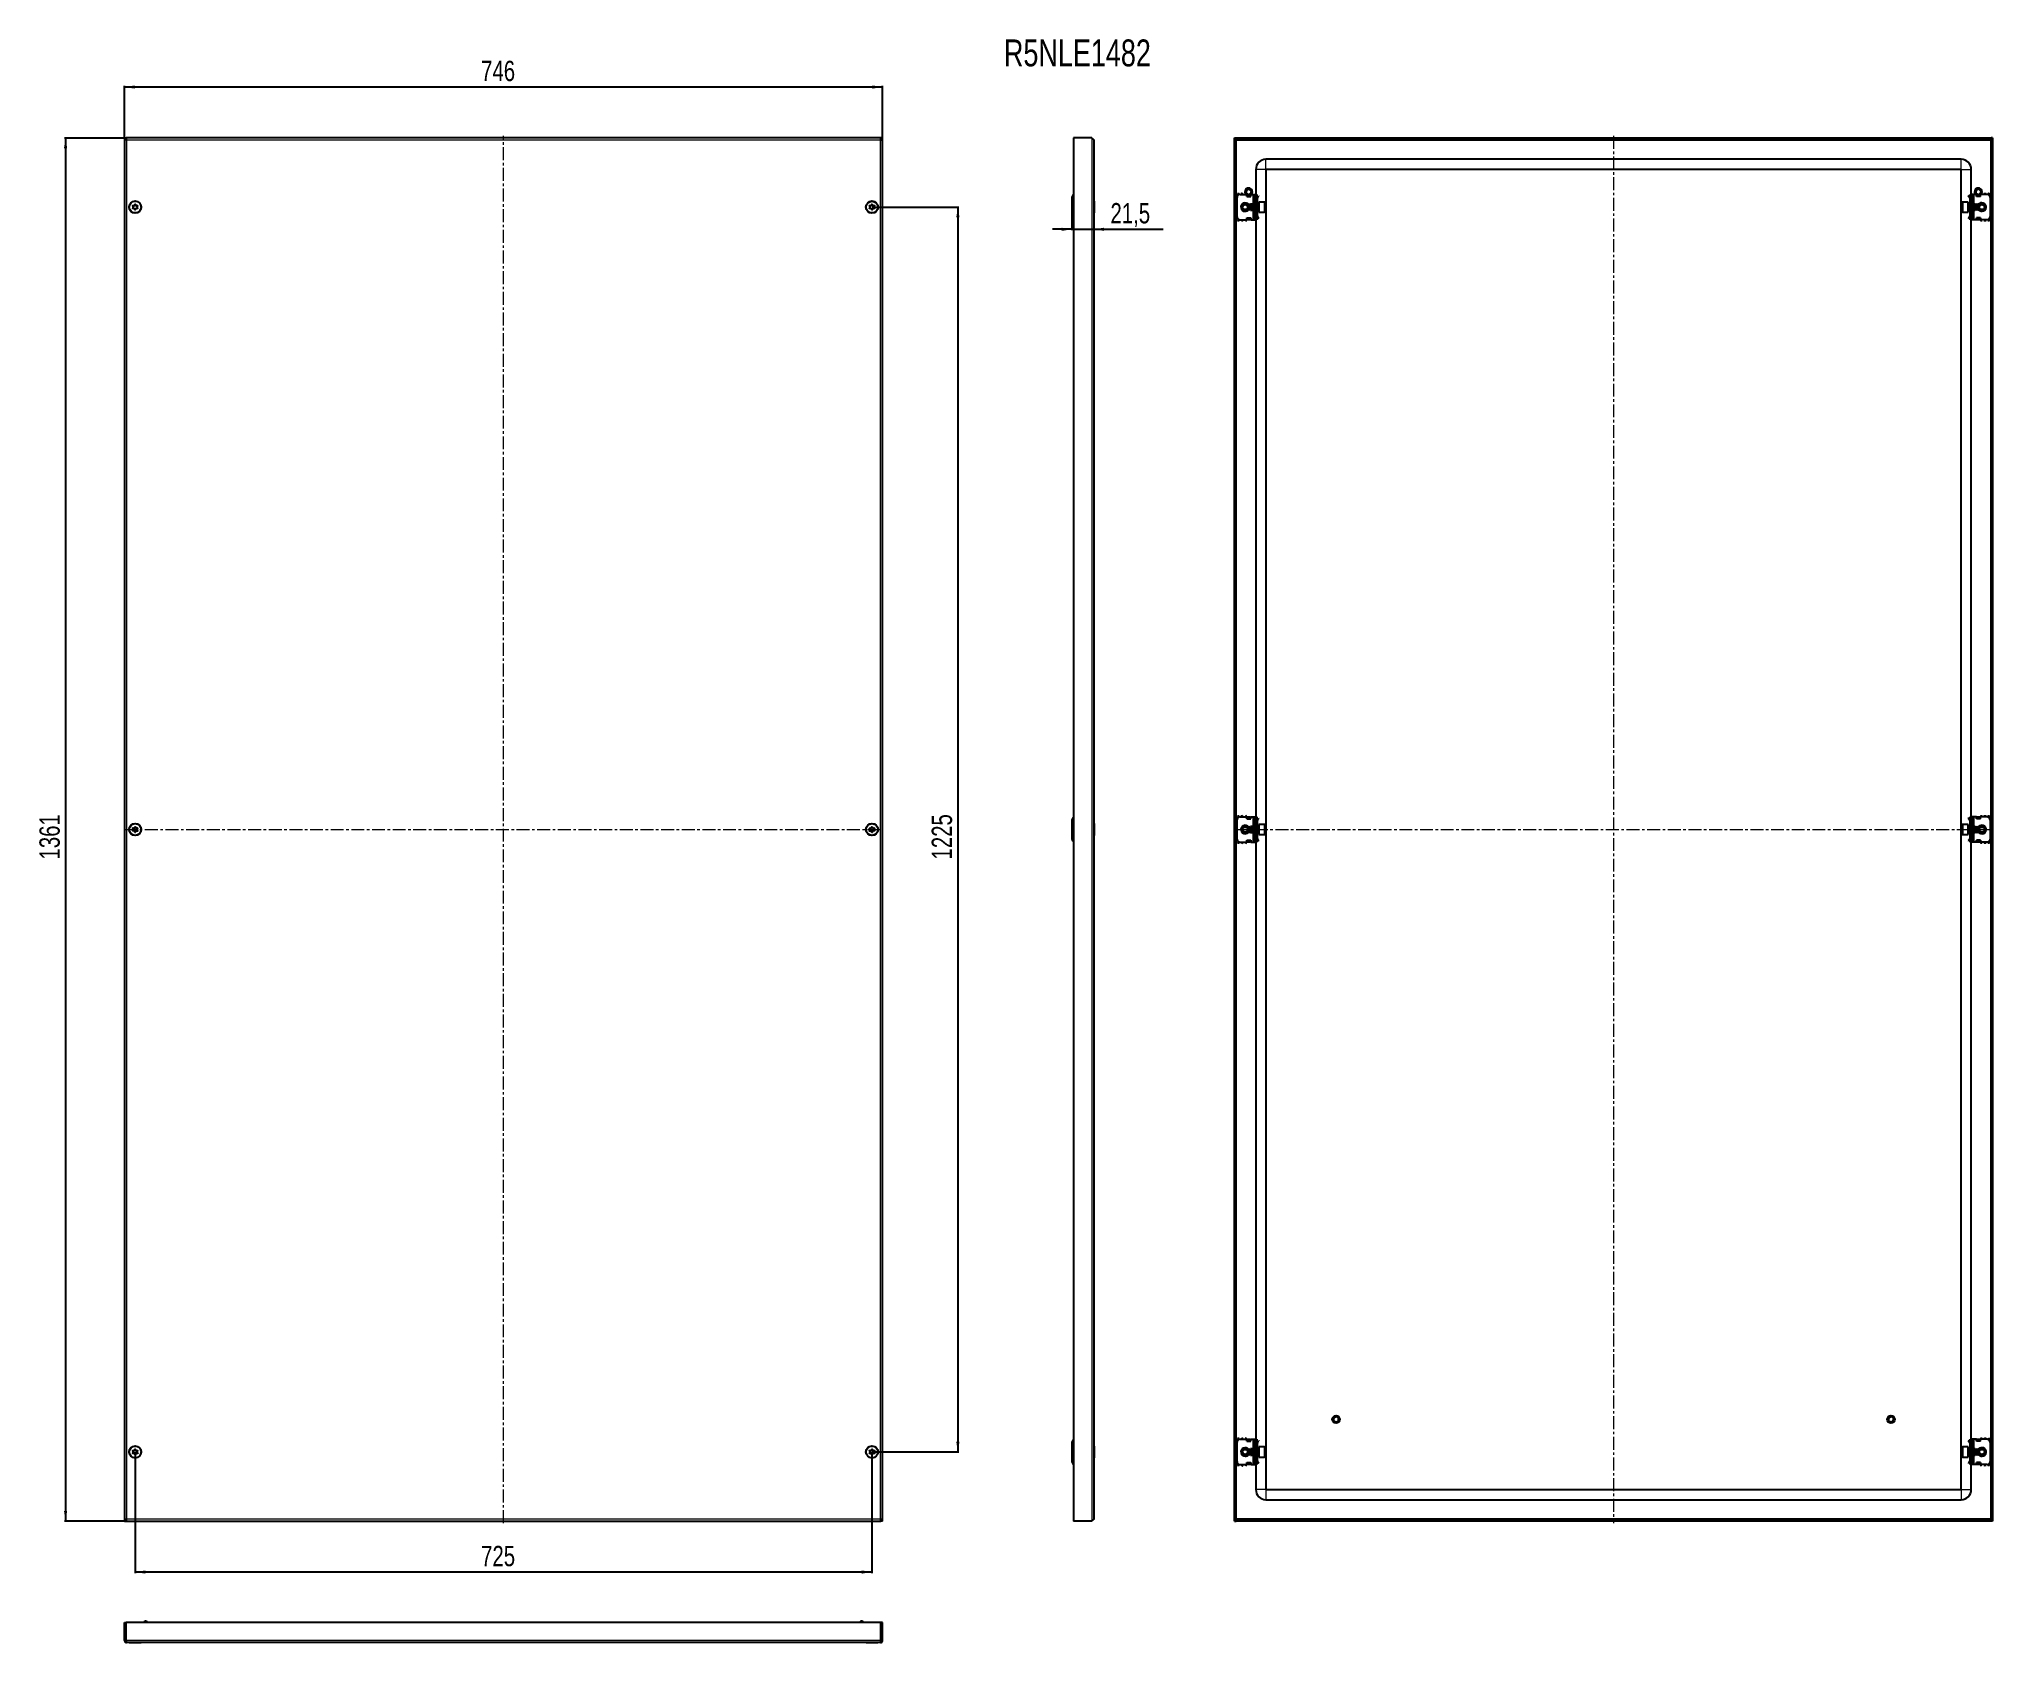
# Model space of a CAD drawing. Header units: millimetres. Extents: x -263 to 1659, y -517 to 1061.
import ezdxf

# ---------------------------------------------------------------- set-up
doc = ezdxf.new("R2010")
doc.units = ezdxf.units.MM
doc.linetypes.add('CENTERX2', pattern=[20.32, 12.7, -2.54, 2.54, -2.54])
doc.layers.add('FORMAT', color=7, linetype='Continuous')
doc.styles.add('SLDTEXTSTYLE0', font='TXT', dxfattribs={"width": 0.75})
doc.dimstyles.new('SLDDIMSTYLE0', dxfattribs={"dimtxt": 20, "dimasz": 10, "dimexe": 0, "dimexo": 0.0625, "dimgap": 5, "dimtad": 2, "dimdec": 1, "dimrnd": 1e-09, "dimzin": 12, "dimdsep": 46, "dimtxsty": 'SLDTEXTSTYLE0', "dimsah": 1, "dimcen": 0.09, "dimadec": 0, "dimazin": 3, "dimtfac": 1, "dimtofl": 0, "dimtmove": 0, "dimatfit": 3, "dimfxl": 0, "dimfrac": 2, "dimtolj": 1, "dimtzin": 12, "dimarcsym": 0})
doc.dimstyles.new('SLDDIMSTYLE1', dxfattribs={"dimtxt": 20, "dimasz": 10, "dimexe": 0, "dimexo": 0.0625, "dimgap": 5, "dimtad": 2, "dimdec": 1, "dimrnd": 1e-09, "dimzin": 12, "dimdsep": 46, "dimtxsty": 'SLDTEXTSTYLE0', "dimsah": 1, "dimcen": 0.09, "dimadec": 0, "dimazin": 3, "dimtfac": 1, "dimtmove": 0, "dimatfit": 0, "dimfxl": 0, "dimfrac": 2, "dimtolj": 1, "dimtzin": 12, "dimarcsym": 0})

msp = doc.modelspace()

# ---------------------------------------------------------------- texts
at = {"layer": 'FORMAT', "insert": (686.19, 1060.36), "char_height": 26.458, "attachment_point": 1, "style": 'SLDTEXTSTYLE0'}
msp.add_mtext('R5NLE1482', dxfattribs=at)

# ---------------------------------------------------------------- blocks, each defined once
blk = doc.blocks.new('_D')
at = {"layer": 'FORMAT'}
for p, q in [((-179.2, 963.4), (-179.2, 1014.6)), ((-179.2, 1013.6), (566.8, 1013.6)), ((566.8, 963.4), (566.8, 1014.6))]:
    blk.add_line(p, q, dxfattribs=at)
for points in [[(-179.2, 1013.6), (-169.2, 1012), (-169.2, 1015.1)], [(566.8, 1013.6), (556.8, 1015.1), (556.8, 1012)]]:
    blk.add_solid(points, dxfattribs=at)
at = {"layer": 'FORMAT', "insert": (171.7, 1039.4), "char_height": 20, "attachment_point": 1, "style": 'SLDTEXTSTYLE0'}
blk.add_mtext('746', dxfattribs=at)
blk = doc.blocks.new('_D_1')
at = {"layer": 'FORMAT'}
for p, q in [((-177.5, 963.4), (-238.2, 963.4)), ((-237.2, 963.4), (-237.2, -397.6)), ((-177.5, -397.6), (-238.2, -397.6))]:
    blk.add_line(p, q, dxfattribs=at)
for points in [[(-237.2, 963.4), (-238.7, 953.4), (-235.6, 953.4)], [(-237.2, -397.6), (-235.6, -387.6), (-238.7, -387.6)]]:
    blk.add_solid(points, dxfattribs=at)
at = {"layer": 'FORMAT', "insert": (-262.9, 253.4), "char_height": 20, "attachment_point": 1, "rotation": 90, "style": 'SLDTEXTSTYLE0'}
blk.add_mtext('1361', dxfattribs=at)
blk = doc.blocks.new('_D_2')
at = {"layer": 'FORMAT'}
for p, q in [((556.4, 895.4), (641.9, 895.4)), ((640.9, 895.4), (640.9, -329.6)), ((556.4, -329.6), (641.9, -329.6))]:
    blk.add_line(p, q, dxfattribs=at)
for points in [[(640.9, 895.4), (639.3, 885.4), (642.4, 885.4)], [(640.9, -329.6), (642.4, -319.6), (639.3, -319.6)]]:
    blk.add_solid(points, dxfattribs=at)
at = {"layer": 'FORMAT', "insert": (615.1, 253.4), "char_height": 20, "attachment_point": 1, "rotation": 90, "style": 'SLDTEXTSTYLE0'}
blk.add_mtext('1225', dxfattribs=at)
blk = doc.blocks.new('_D_3')
at = {"layer": 'FORMAT'}
for p, q in [((-168.7, -329.6), (-168.7, -448.7)), ((556.3, -329.6), (556.3, -448.7)), ((-168.7, -447.7), (556.3, -447.7))]:
    blk.add_line(p, q, dxfattribs=at)
for points in [[(-168.7, -447.7), (-158.7, -449.3), (-158.7, -446.2)], [(556.3, -447.7), (546.3, -446.2), (546.3, -449.3)]]:
    blk.add_solid(points, dxfattribs=at)
at = {"layer": 'FORMAT', "insert": (171.7, -422), "char_height": 20, "attachment_point": 1, "style": 'SLDTEXTSTYLE0'}
blk.add_mtext('725', dxfattribs=at)
blk = doc.blocks.new('_D_4')
at = {"layer": 'FORMAT'}
for p, q in [((753.1, 885.9), (753.1, 872.6)), ((753.1, 873.6), (733.9, 873.6)), ((753.1, 873.6), (774.6, 873.6)), ((774.6, 873.6), (842.7, 873.6))]:
    blk.add_line(p, q, dxfattribs=at)
for points in [[(753.1, 873.6), (743.1, 875.1), (743.1, 872)], [(774.6, 873.6), (784.6, 872), (784.6, 875.1)]]:
    blk.add_solid(points, dxfattribs=at)
at = {"layer": 'FORMAT', "insert": (791, 899.4), "char_height": 20, "attachment_point": 1, "style": 'SLDTEXTSTYLE0'}
blk.add_mtext('21,5', dxfattribs=at)

# ---------------------------------------------------------------- dimensions: what is measured, and where the dimension line sits
at = {"layer": 'FORMAT'}
for base, p1, p2, dimstyle, picture, middle in [((566.85, 1013.59), (-179.15, 963.42), (566.85, 963.42), 'SLDDIMSTYLE0', '_D', (193.85, 1013.59)), ((774.61, 873.59), (753.11, 885.92), (774.61, 961.32), 'SLDDIMSTYLE1', '_D_4', (816.86, 873.59)), ((556.35, -447.75), (-168.65, -329.58), (556.35, -329.58), 'SLDDIMSTYLE0', '_D_3', (193.85, -447.75))]:
    dim = msp.add_linear_dim(base=base, p1=p1, p2=p2, dimstyle=dimstyle, dxfattribs=at)
    dim.commit()
    dim.dimension.update_dxf_attribs({"geometry": picture, "text_midpoint": middle, "dimtype": 160})
for base, p1, p2, picture, middle in [((-237.16, -397.58), (-177.45, 963.42), (-177.45, -397.58), '_D_1', (-237.16, 282.92)), ((640.85, -329.58), (556.35, 895.42), (556.35, -329.58), '_D_2', (640.85, 282.92))]:
    dim = msp.add_linear_dim(base=base, p1=p1, p2=p2, angle=90, dimstyle='SLDDIMSTYLE0', dxfattribs=at)
    dim.commit()
    dim.dimension.update_dxf_attribs({"geometry": picture, "text_midpoint": middle, "dimtype": 160})

# ---------------------------------------------------------------- linework, layer by layer
at = {"color": 7, "linetype": 'Continuous', "lineweight": 25}
for p, q in [((-179.15, 963.42), (-177.65, 963.42)), ((-179.15, 963.42), (-179.15, -397.58)), ((565.15, 963.42), (-177.45, 963.42)), ((-177.45, 962.3), (-177.45, 963.42)), ((565.15, 963.42), (565.15, 962.31)), ((566.85, 963.42), (565.35, 963.42)), ((566.85, -397.58), (566.85, 963.42)), ((754.61, 963.42), (754.61, -397.58)), ((772.51, 963.42), (754.61, 963.42)), ((774.61, 961.32), (774.61, -395.48)), ((913.04, 963.42), (914.54, 963.42)), ((913.04, -397.58), (913.04, 963.42)), ((914.54, -397.58), (914.54, 963.42)), ((914.74, 961.92), (914.74, 963.42)), ((914.74, 963.42), (1657.34, 963.42)), ((914.74, 961.92), (1657.34, 961.92)), ((1657.19, 961.92), (1656.94, 961.32)), ((1657.34, 961.92), (1657.34, 963.42)), ((1659.04, 963.42), (1657.54, 963.42)), ((1657.54, 963.42), (1657.54, -397.58)), ((1659.04, 963.42), (1659.04, -397.58)), ((1628.04, 942.42), (944.04, 942.42)), ((934.04, 932.42), (934.04, 907.92)), ((944.04, 932.42), (944.04, -366.58)), ((1628.04, 932.42), (944.04, 932.42)), ((1628.04, -366.58), (1628.04, 932.42)), ((1638.04, 907.92), (1638.04, 932.42)), ((753.11, 904.92), (753.11, 885.92)), ((915.54, 885.92), (915.54, 904.92)), ((916.54, 908.17), (916.54, 907.16)), ((918.54, 907.92), (925.04, 907.92)), ((924.04, 910.51), (924.07, 910.77)), ((924.04, 910.31), (924.07, 910.55)), ((924.04, 910.51), (924.04, 910.46)), ((924.04, 910.31), (924.05, 910.26)), ((924.06, 910.72), (924.05, 910.67)), ((924.06, 910.11), (924.06, 910.06)), ((924.08, 910.92), (924.08, 910.88)), ((924.08, 909.92), (924.09, 909.87)), ((924.12, 911.12), (924.11, 911.08)), ((924.12, 911.12), (924.2, 911.36)), ((924.12, 909.73), (924.13, 909.69)), ((924.18, 911.31), (924.16, 911.27)), ((924.17, 909.56), (924.18, 909.51)), ((924.23, 909.38), (924.23, 909.37)), ((924.84, 912.45), (924.81, 912.42)), ((924.82, 908.41), (924.85, 908.37)), ((924.95, 908.27), (924.98, 908.24)), ((925.04, 905.92), (925.04, 907.92)), ((925.24, 907.13), (925.04, 907.25)), ((925.04, 905.92), (929.04, 905.92)), ((925.1, 908.13), (925.14, 908.1)), ((925.26, 912.83), (925.22, 912.8)), ((925.24, 905.92), (925.24, 907.13)), ((925.26, 908), (925.3, 907.98)), ((925.29, 907.54), (925.63, 907.78)), ((925.79, 907.54), (925.29, 907.19)), ((925.29, 907.19), (925.29, 907.54)), ((925.29, 906.27), (925.29, 907.19)), ((925.29, 905.92), (925.29, 906.27)), ((925.42, 912.94), (925.62, 913.06)), ((925.43, 907.89), (925.47, 907.86)), ((925.59, 913.05), (925.55, 913.02)), ((925.6, 912.98), (925.55, 913.02)), ((925.59, 913.05), (925.82, 913.13)), ((925.61, 907.78), (925.65, 907.76)), ((925.78, 913.14), (925.73, 913.12)), ((925.79, 907.54), (926.19, 907.54)), ((925.97, 913.22), (925.92, 913.2)), ((926.14, 907.56), (925.94, 907.66)), ((925.97, 913.22), (926.19, 913.29)), ((925.97, 907.62), (926.01, 907.6)), ((926.16, 913.29), (926.11, 913.27)), ((926.14, 907.56), (926.19, 907.54)), ((926.35, 913.34), (926.31, 913.33)), ((926.32, 907.51), (926.37, 907.5)), ((927.24, 913.41), (926.49, 913.34)), ((927.49, 907.46), (927.31, 907.43)), ((927.64, 907.48), (927.68, 907.49)), ((928.02, 907.58), (927.83, 907.54)), ((927.88, 907.54), (928.29, 907.54)), ((928.79, 907.19), (928.29, 907.54)), ((928.58, 907.84), (928.31, 907.72)), ((928.39, 907.83), (928.79, 907.54)), ((928.74, 912.89), (928.7, 912.92)), ((928.79, 907.54), (928.79, 907.19)), ((929.04, 907.25), (928.79, 907.1)), ((928.79, 907.19), (928.79, 906.27)), ((928.79, 906.27), (928.79, 905.92)), ((928.9, 912.77), (928.86, 912.8)), ((929.06, 912.64), (929.02, 912.67)), ((929.04, 905.92), (929.04, 907.92)), ((929.04, 907.92), (931.54, 907.92)), ((929.31, 908.45), (929.14, 908.33)), ((929.28, 908.49), (929.16, 908.3)), ((929.2, 912.5), (929.17, 912.53)), ((929.2, 912.5), (929.32, 912.37)), ((929.31, 912.38), (929.3, 912.39)), ((929.33, 911.29), (929.5, 910.88)), ((929.81, 909.3), (929.71, 909.11)), ((929.82, 909.3), (929.72, 909.12)), ((929.88, 909.44), (929.89, 909.48)), ((929.93, 909.62), (929.94, 909.67)), ((930.03, 910.22), (929.97, 909.91)), ((929.98, 909.81), (929.99, 909.86)), ((930.01, 910.02), (930.02, 910.07)), ((930.03, 910.22), (930.04, 910.27)), ((930.04, 910.42), (930.04, 910.42)), ((931.54, 907.92), (933.04, 907.92)), ((933.04, 907.92), (935.04, 907.92)), ((933.04, 904.92), (933.04, 907.92)), ((933.04, 885.92), (933.04, 904.92)), ((934.04, 885.92), (934.04, 904.92)), ((935.04, 907.92), (935.04, 907.16)), ((935.04, 907.16), (935.04, 883.68)), ((935.04, 906.83), (935.25, 906.63)), ((935.54, 904.17), (935.04, 904.17)), ((935.04, 900.67), (935.04, 904.17)), ((935.54, 905.92), (935.54, 905.46)), ((935.54, 900.67), (935.54, 904.17)), ((935.63, 905.58), (936.6, 906.56)), ((935.98, 905.23), (935.63, 905.58)), ((935.98, 905.23), (936.96, 906.2)), ((936.6, 906.56), (936.96, 906.2)), ((1635.48, 906.56), (1635.13, 906.2)), ((1636.1, 905.23), (1635.13, 906.2)), ((1636.46, 905.58), (1635.48, 906.56)), ((1636.1, 905.23), (1636.46, 905.58)), ((1636.54, 905.92), (1636.54, 905.53)), ((1636.54, 904.17), (1637.04, 904.17)), ((1636.54, 904.17), (1636.54, 900.67)), ((1636.83, 906.63), (1637.04, 906.83)), ((1637.04, 907.92), (1639.04, 907.92)), ((1637.04, 907.16), (1637.04, 907.92)), ((1637.04, 883.68), (1637.04, 907.16)), ((1637.04, 904.17), (1637.04, 900.67)), ((1638.04, 904.92), (1638.04, 885.92)), ((1639.04, 907.92), (1639.04, 904.92)), ((1640.54, 907.92), (1639.04, 907.92)), ((1639.04, 904.92), (1639.04, 885.92)), ((1643.04, 907.92), (1640.54, 907.92)), ((1642.04, 910.51), (1642.07, 910.77)), ((1642.04, 910.51), (1642.04, 910.46)), ((1642.04, 910.31), (1642.05, 910.26)), ((1642.06, 910.72), (1642.05, 910.67)), ((1642.06, 910.11), (1642.06, 910.06)), ((1642.08, 910.92), (1642.08, 910.88)), ((1642.08, 909.92), (1642.09, 909.87)), ((1642.12, 911.12), (1642.11, 911.08)), ((1642.12, 911.12), (1642.2, 911.36)), ((1642.12, 909.73), (1642.13, 909.69)), ((1642.18, 911.31), (1642.16, 911.27)), ((1642.17, 909.56), (1642.18, 909.51)), ((1642.23, 909.38), (1642.23, 909.37)), ((1642.84, 912.45), (1642.81, 912.42)), ((1642.82, 908.41), (1642.85, 908.37)), ((1642.95, 908.27), (1642.98, 908.24)), ((1643.04, 905.92), (1643.04, 907.92)), ((1643.29, 907.1), (1643.04, 907.25)), ((1647.04, 905.92), (1643.04, 905.92)), ((1643.1, 908.13), (1643.14, 908.1)), ((1643.26, 908), (1643.3, 907.98)), ((1643.29, 907.54), (1643.63, 907.78)), ((1643.79, 907.54), (1643.29, 907.19)), ((1643.29, 907.19), (1643.29, 907.54)), ((1643.29, 906.27), (1643.29, 907.19)), ((1643.29, 905.92), (1643.29, 906.27)), ((1643.42, 912.94), (1643.62, 913.06)), ((1643.43, 907.89), (1643.47, 907.86)), ((1643.59, 913.05), (1643.55, 913.02)), ((1643.6, 912.98), (1643.55, 913.02)), ((1643.59, 913.05), (1643.82, 913.13)), ((1643.61, 907.78), (1643.65, 907.76)), ((1643.78, 913.14), (1643.73, 913.12)), ((1643.79, 907.54), (1644.19, 907.54)), ((1643.97, 913.22), (1643.92, 913.2)), ((1644.14, 907.56), (1643.94, 907.66)), ((1643.97, 913.22), (1644.19, 913.29)), ((1643.97, 907.62), (1644.01, 907.6)), ((1644.16, 913.29), (1644.11, 913.27)), ((1644.14, 907.56), (1644.19, 907.54)), ((1644.35, 913.34), (1644.31, 913.33)), ((1644.32, 907.51), (1644.37, 907.5)), ((1645.24, 913.41), (1644.49, 913.34)), ((1645.49, 907.46), (1645.31, 907.43)), ((1645.64, 907.48), (1645.68, 907.49)), ((1646.02, 907.58), (1645.83, 907.54)), ((1645.88, 907.54), (1646.29, 907.54)), ((1646.79, 907.19), (1646.29, 907.54)), ((1646.58, 907.84), (1646.31, 907.72)), ((1646.39, 907.83), (1646.79, 907.54)), ((1646.74, 912.89), (1646.7, 912.92)), ((1646.79, 907.54), (1646.79, 907.19)), ((1646.79, 907.19), (1646.79, 906.27)), ((1646.79, 906.27), (1646.79, 905.92)), ((1647.04, 907.25), (1646.84, 907.13)), ((1646.84, 907.13), (1646.84, 905.92)), ((1646.9, 912.77), (1646.86, 912.8)), ((1647.06, 912.64), (1647.02, 912.67)), ((1647.04, 905.92), (1647.04, 907.92)), ((1653.54, 907.92), (1647.04, 907.92)), ((1647.31, 908.45), (1647.14, 908.33)), ((1647.28, 908.49), (1647.16, 908.3)), ((1647.2, 912.5), (1647.17, 912.53)), ((1647.2, 912.5), (1647.32, 912.37)), ((1647.31, 912.38), (1647.3, 912.39)), ((1647.33, 911.29), (1647.5, 910.88)), ((1647.81, 909.3), (1647.71, 909.11)), ((1647.82, 909.3), (1647.72, 909.12)), ((1647.88, 909.44), (1647.89, 909.48)), ((1647.93, 909.62), (1647.94, 909.67)), ((1648.03, 910.22), (1647.97, 909.91)), ((1647.98, 909.81), (1647.99, 909.86)), ((1648.01, 910.02), (1648.02, 910.07)), ((1648.03, 910.22), (1648.04, 910.27)), ((1648.04, 910.42), (1648.04, 910.42)), ((1655.54, 907.16), (1655.54, 908.17)), ((1656.54, 904.92), (1656.54, 885.92)), ((774.86, 901.2), (774.61, 901.2)), ((774.61, 889.63), (774.86, 889.63)), ((774.86, 901.2), (774.86, 900.49)), ((774.86, 900.49), (774.86, 889.63)), ((925.04, 884.92), (925.04, 882.92)), ((925.04, 884.92), (929.04, 884.92)), ((925.24, 883.04), (925.24, 884.92)), ((925.29, 884.57), (925.29, 884.92)), ((925.29, 883.65), (925.29, 884.57)), ((927.6, 898.42), (927.04, 897.86)), ((927.04, 897.86), (927.04, 894.1)), ((927.04, 894.1), (927.04, 892.97)), ((927.04, 892.97), (927.6, 892.42)), ((927.65, 898.42), (927.6, 898.42)), ((927.6, 898.42), (927.6, 893.8)), ((927.6, 893.8), (927.6, 892.42)), ((927.6, 892.42), (927.65, 892.42)), ((928.04, 897.86), (927.65, 898.42)), ((927.65, 898.42), (927.65, 897.95)), ((927.65, 897.95), (927.65, 892.42)), ((927.65, 892.42), (928.04, 892.97)), ((928.43, 898.42), (928.04, 897.86)), ((928.04, 897.86), (928.04, 897.48)), ((928.04, 897.48), (928.04, 892.97)), ((928.04, 892.97), (928.43, 892.42)), ((928.65, 898.42), (928.43, 898.42)), ((928.43, 898.42), (928.43, 897.95)), ((928.43, 897.95), (928.43, 892.42)), ((928.43, 892.42), (928.65, 892.42)), ((929.04, 897.86), (928.65, 898.42)), ((928.65, 898.42), (928.65, 897.95)), ((928.65, 897.95), (928.65, 892.42)), ((928.65, 892.42), (929.04, 892.97)), ((928.79, 884.92), (928.79, 884.57)), ((928.79, 884.57), (928.79, 883.65)), ((929.43, 898.42), (929.04, 897.86)), ((929.04, 897.86), (929.04, 897.48)), ((929.04, 897.48), (929.04, 892.97)), ((929.04, 892.97), (929.43, 892.42)), ((929.04, 884.92), (929.04, 882.92)), ((929.65, 898.42), (929.43, 898.42)), ((929.43, 898.42), (929.43, 897.95)), ((929.43, 897.95), (929.43, 892.42)), ((929.43, 892.42), (929.65, 892.42)), ((930.04, 897.86), (929.65, 898.42)), ((929.65, 898.42), (929.65, 897.95)), ((929.65, 897.95), (929.65, 892.42)), ((929.65, 892.42), (930.04, 892.97)), ((930.43, 898.42), (930.04, 897.86)), ((930.04, 897.86), (930.04, 897.48)), ((930.04, 897.48), (930.04, 892.97)), ((930.04, 892.97), (930.43, 892.42)), ((930.65, 898.42), (930.43, 898.42)), ((930.43, 898.42), (930.43, 897.95)), ((930.43, 897.95), (930.43, 892.42)), ((930.43, 892.42), (930.65, 892.42)), ((931.04, 897.86), (930.65, 898.42)), ((930.65, 898.42), (930.65, 897.95)), ((930.65, 897.95), (930.65, 892.42)), ((930.65, 892.42), (931.04, 892.97)), ((932.54, 899.42), (931.04, 899.42)), ((931.04, 891.42), (931.04, 899.42)), ((931.04, 891.42), (932.54, 891.42)), ((933.04, 882.92), (933.04, 885.92)), ((935.54, 900.67), (935.04, 900.67)), ((935.43, 898.42), (935.04, 897.86)), ((935.04, 892.97), (935.43, 892.42)), ((935.04, 890.17), (935.54, 890.17)), ((935.04, 886.67), (935.04, 890.17)), ((935.54, 886.67), (935.04, 886.67)), ((935.65, 898.42), (935.43, 898.42)), ((935.43, 898.42), (935.43, 897.95)), ((935.43, 897.95), (935.43, 892.42)), ((935.43, 892.42), (935.65, 892.42)), ((935.54, 898.42), (935.54, 900.67)), ((935.54, 890.17), (935.54, 892.42)), ((935.54, 886.67), (935.54, 890.17)), ((935.54, 884.92), (935.54, 885.31)), ((935.98, 885.61), (935.63, 885.26)), ((935.63, 885.26), (936.6, 884.28)), ((936.04, 897.86), (935.65, 898.42)), ((935.65, 898.42), (935.65, 897.95)), ((935.65, 897.95), (935.65, 892.42)), ((935.65, 892.42), (936.04, 892.97)), ((935.98, 885.61), (936.96, 884.63)), ((936.43, 898.42), (936.04, 897.86)), ((936.04, 897.86), (936.04, 897.48)), ((936.04, 897.48), (936.04, 892.97)), ((936.04, 892.97), (936.43, 892.42)), ((936.79, 898.42), (936.43, 898.42)), ((936.43, 898.42), (936.43, 897.95)), ((936.43, 897.95), (936.43, 892.42)), ((936.43, 892.42), (936.79, 892.42)), ((936.6, 884.28), (936.96, 884.63)), ((942.44, 900.42), (937.04, 900.42)), ((937.04, 900.42), (937.04, 892.73)), ((937.04, 892.73), (937.04, 890.42)), ((937.04, 890.42), (942.44, 890.42)), ((943.04, 899.82), (943.04, 893.05)), ((943.04, 893.05), (943.04, 891.02)), ((1629.04, 891.02), (1629.04, 899.82)), ((1635.04, 900.42), (1629.64, 900.42)), ((1629.64, 890.42), (1635.04, 890.42)), ((1635.04, 890.42), (1635.04, 900.42)), ((1636.1, 885.61), (1635.13, 884.63)), ((1635.48, 884.28), (1635.13, 884.63)), ((1635.65, 898.42), (1635.29, 898.42)), ((1635.29, 892.42), (1635.65, 892.42)), ((1636.46, 885.26), (1635.48, 884.28)), ((1636.04, 897.86), (1635.65, 898.42)), ((1635.65, 897.95), (1635.65, 898.42)), ((1635.65, 892.42), (1635.65, 897.95)), ((1635.65, 892.42), (1636.04, 892.97)), ((1636.43, 898.42), (1636.04, 897.86)), ((1636.04, 897.48), (1636.04, 897.86)), ((1636.04, 892.97), (1636.04, 897.48)), ((1636.04, 892.97), (1636.43, 892.42)), ((1636.1, 885.61), (1636.46, 885.26)), ((1636.65, 898.42), (1636.43, 898.42)), ((1636.43, 897.95), (1636.43, 898.42)), ((1636.43, 892.42), (1636.43, 897.95)), ((1636.43, 892.42), (1636.65, 892.42)), ((1637.04, 900.67), (1636.54, 900.67)), ((1636.54, 900.67), (1636.54, 898.42)), ((1636.54, 892.42), (1636.54, 890.17)), ((1636.54, 890.17), (1637.04, 890.17)), ((1636.54, 890.17), (1636.54, 886.67)), ((1636.54, 886.67), (1637.04, 886.67)), ((1636.54, 884.92), (1636.54, 885.38)), ((1637.04, 897.86), (1636.65, 898.42)), ((1636.65, 897.95), (1636.65, 898.42)), ((1636.65, 892.42), (1636.65, 897.95)), ((1636.65, 892.42), (1637.04, 892.97)), ((1637.04, 890.17), (1637.04, 886.67)), ((1639.04, 885.92), (1639.04, 882.92)), ((1641.04, 899.42), (1639.54, 899.42)), ((1639.54, 891.42), (1641.04, 891.42)), ((1641.04, 899.42), (1641.04, 891.42)), ((1641.43, 898.42), (1641.04, 897.86)), ((1641.04, 892.97), (1641.43, 892.42)), ((1641.65, 898.42), (1641.43, 898.42)), ((1641.43, 897.95), (1641.43, 898.42)), ((1641.43, 892.42), (1641.43, 897.95)), ((1641.43, 892.42), (1641.65, 892.42)), ((1642.04, 897.86), (1641.65, 898.42)), ((1641.65, 897.95), (1641.65, 898.42)), ((1641.65, 892.42), (1641.65, 897.95)), ((1641.65, 892.42), (1642.04, 892.97)), ((1642.43, 898.42), (1642.04, 897.86)), ((1642.04, 897.48), (1642.04, 897.86)), ((1642.04, 892.97), (1642.04, 897.48)), ((1642.04, 892.97), (1642.43, 892.42)), ((1642.65, 898.42), (1642.43, 898.42)), ((1642.43, 897.95), (1642.43, 898.42)), ((1642.43, 892.42), (1642.43, 897.95)), ((1642.43, 892.42), (1642.65, 892.42)), ((1643.04, 897.86), (1642.65, 898.42)), ((1642.65, 897.95), (1642.65, 898.42)), ((1642.65, 892.42), (1642.65, 897.95)), ((1642.65, 892.42), (1643.04, 892.97)), ((1643.43, 898.42), (1643.04, 897.86)), ((1643.04, 897.48), (1643.04, 897.86)), ((1643.04, 892.97), (1643.04, 897.48)), ((1643.04, 892.97), (1643.43, 892.42)), ((1647.04, 884.92), (1643.04, 884.92)), ((1643.04, 884.92), (1643.04, 882.92)), ((1643.29, 884.57), (1643.29, 884.92)), ((1643.29, 883.65), (1643.29, 884.57)), ((1643.65, 898.42), (1643.43, 898.42)), ((1643.43, 897.95), (1643.43, 898.42)), ((1643.43, 892.42), (1643.43, 897.95)), ((1643.43, 892.42), (1643.65, 892.42)), ((1644.04, 897.86), (1643.65, 898.42)), ((1643.65, 897.95), (1643.65, 898.42)), ((1643.65, 892.42), (1643.65, 897.95)), ((1643.65, 892.42), (1644.04, 892.97)), ((1644.43, 898.42), (1644.04, 897.86)), ((1644.04, 897.48), (1644.04, 897.86)), ((1644.04, 892.97), (1644.04, 897.48)), ((1644.04, 892.97), (1644.43, 892.42)), ((1644.49, 898.42), (1644.43, 898.42)), ((1644.43, 897.95), (1644.43, 898.42)), ((1644.43, 892.42), (1644.43, 897.95)), ((1644.43, 892.42), (1644.49, 892.42)), ((1645.04, 897.86), (1644.49, 898.42)), ((1644.49, 892.42), (1644.49, 898.42)), ((1644.49, 892.42), (1645.04, 892.97)), ((1645.04, 892.97), (1645.04, 897.86)), ((1646.79, 884.92), (1646.79, 884.57)), ((1646.79, 884.57), (1646.79, 883.65)), ((1646.84, 884.92), (1646.84, 883.04)), ((1647.04, 884.92), (1647.04, 882.92)), ((916.54, 883.68), (916.54, 882.67)), ((918.54, 882.92), (925.04, 882.92)), ((924.54, 882.92), (924.54, 882.67)), ((925.04, 883.04), (925.24, 883.04)), ((925.29, 883.65), (925.79, 883.3)), ((925.29, 883.3), (925.29, 883.65)), ((925.79, 882.94), (925.29, 883.3)), ((928.29, 883.3), (925.79, 883.3)), ((925.79, 883.3), (925.79, 882.94)), ((928.29, 882.94), (925.79, 882.94)), ((928.29, 883.3), (928.79, 883.65)), ((928.29, 882.94), (928.29, 883.3)), ((928.79, 883.3), (928.29, 882.94)), ((928.79, 883.65), (928.79, 883.3)), ((929.04, 882.92), (931.54, 882.92)), ((931.54, 882.92), (933.04, 882.92)), ((935.04, 882.92), (933.04, 882.92)), ((934.04, 882.92), (934.04, 295.42)), ((935.25, 884.21), (935.04, 884.01)), ((935.04, 883.68), (935.04, 882.92)), ((1637.04, 884.01), (1636.83, 884.21)), ((1637.04, 882.92), (1637.04, 883.68)), ((1639.04, 882.92), (1637.04, 882.92)), ((1638.04, 295.42), (1638.04, 882.92)), ((1640.54, 882.92), (1639.04, 882.92)), ((1643.04, 882.92), (1640.54, 882.92)), ((1643.29, 883.65), (1643.79, 883.3)), ((1643.29, 883.3), (1643.29, 883.65)), ((1643.79, 882.94), (1643.29, 883.3)), ((1646.29, 883.3), (1643.79, 883.3)), ((1643.79, 883.3), (1643.79, 882.94)), ((1646.29, 882.94), (1643.79, 882.94)), ((1646.29, 883.3), (1646.79, 883.65)), ((1646.29, 882.94), (1646.29, 883.3)), ((1646.79, 883.3), (1646.29, 882.94)), ((1646.79, 883.65), (1646.79, 883.3)), ((1646.84, 883.04), (1647.04, 883.04)), ((1653.54, 882.92), (1647.04, 882.92)), ((1647.54, 882.67), (1647.54, 882.92)), ((1655.54, 882.67), (1655.54, 883.68)), ((753.11, 292.42), (753.11, 273.42)), ((774.86, 288.7), (774.61, 288.7)), ((774.86, 288.7), (774.86, 287.99)), ((915.54, 273.42), (915.54, 292.42)), ((916.54, 295.67), (916.54, 294.66)), ((918.54, 295.42), (925.04, 295.42)), ((924.54, 295.67), (924.54, 295.42)), ((925.04, 293.42), (925.04, 295.42)), ((925.24, 295.3), (925.04, 295.3)), ((925.04, 293.42), (929.04, 293.42)), ((925.24, 293.42), (925.24, 295.3)), ((925.29, 295.04), (925.79, 295.39)), ((925.79, 295.04), (925.29, 294.69)), ((925.29, 294.69), (925.29, 295.04)), ((925.29, 293.77), (925.29, 294.69)), ((925.29, 293.42), (925.29, 293.77)), ((925.79, 295.39), (925.79, 295.04)), ((925.79, 295.39), (928.29, 295.39)), ((925.79, 295.04), (928.29, 295.04)), ((928.29, 295.04), (928.29, 295.39)), ((928.29, 295.39), (928.79, 295.04)), ((928.79, 294.69), (928.29, 295.04)), ((928.79, 295.04), (928.79, 294.69)), ((928.79, 294.69), (928.79, 293.77)), ((928.79, 293.77), (928.79, 293.42)), ((929.04, 293.42), (929.04, 295.42)), ((929.04, 295.42), (931.54, 295.42)), ((931.54, 295.42), (933.04, 295.42)), ((933.04, 295.42), (935.04, 295.42)), ((933.04, 292.42), (933.04, 295.42)), ((933.04, 273.42), (933.04, 292.42)), ((934.04, 273.42), (934.04, 292.42)), ((935.04, 295.42), (935.04, 294.66)), ((935.04, 294.66), (935.04, 271.18)), ((935.04, 294.33), (935.25, 294.13)), ((935.54, 291.67), (935.04, 291.67)), ((935.04, 288.17), (935.04, 291.67)), ((935.54, 293.42), (935.54, 292.96)), ((935.54, 288.17), (935.54, 291.67)), ((935.63, 293.08), (936.6, 294.06)), ((935.98, 292.73), (935.63, 293.08)), ((935.98, 292.73), (936.96, 293.7)), ((936.6, 294.06), (936.96, 293.7)), ((1635.48, 294.06), (1635.13, 293.7)), ((1636.1, 292.73), (1635.13, 293.7)), ((1636.46, 293.08), (1635.48, 294.06)), ((1636.1, 292.73), (1636.46, 293.08)), ((1636.54, 293.42), (1636.54, 293.03)), ((1636.54, 291.67), (1637.04, 291.67)), ((1636.54, 291.67), (1636.54, 288.17)), ((1636.83, 294.13), (1637.04, 294.33)), ((1637.04, 295.42), (1639.04, 295.42)), ((1637.04, 294.66), (1637.04, 295.42)), ((1637.04, 271.18), (1637.04, 294.66)), ((1637.04, 291.67), (1637.04, 288.17)), ((1638.04, 292.42), (1638.04, 273.42)), ((1639.04, 295.42), (1639.04, 292.42)), ((1640.54, 295.42), (1639.04, 295.42)), ((1639.04, 292.42), (1639.04, 273.42)), ((1643.04, 295.42), (1640.54, 295.42)), ((1643.04, 293.42), (1643.04, 295.42)), ((1647.04, 293.42), (1643.04, 293.42)), ((1643.29, 295.04), (1643.79, 295.39)), ((1643.79, 295.04), (1643.29, 294.69)), ((1643.29, 294.69), (1643.29, 295.04)), ((1643.29, 293.77), (1643.29, 294.69)), ((1643.29, 293.42), (1643.29, 293.77)), ((1643.79, 295.39), (1643.79, 295.04)), ((1643.79, 295.39), (1646.29, 295.39)), ((1643.79, 295.04), (1646.29, 295.04)), ((1646.29, 295.04), (1646.29, 295.39)), ((1646.29, 295.39), (1646.79, 295.04)), ((1646.79, 294.69), (1646.29, 295.04)), ((1646.79, 295.04), (1646.79, 294.69)), ((1646.79, 294.69), (1646.79, 293.77)), ((1646.79, 293.77), (1646.79, 293.42)), ((1646.84, 295.3), (1646.84, 293.42)), ((1647.04, 295.3), (1646.84, 295.3)), ((1647.04, 293.42), (1647.04, 295.42)), ((1653.54, 295.42), (1647.04, 295.42)), ((1647.54, 295.42), (1647.54, 295.67)), ((1655.54, 294.66), (1655.54, 295.67)), ((1656.54, 292.42), (1656.54, 273.42)), ((774.61, 277.13), (774.86, 277.13)), ((774.86, 287.99), (774.86, 277.13)), ((916.54, 271.18), (916.54, 270.17)), ((918.54, 270.42), (925.04, 270.42)), ((924.54, 270.42), (924.54, 270.17)), ((925.04, 272.42), (925.04, 270.42)), ((925.04, 272.42), (929.04, 272.42)), ((925.04, 270.54), (925.24, 270.54)), ((925.24, 270.54), (925.24, 272.42)), ((925.29, 272.07), (925.29, 272.42)), ((925.29, 271.15), (925.29, 272.07)), ((925.29, 271.15), (925.79, 270.8)), ((925.29, 270.8), (925.29, 271.15)), ((925.79, 270.44), (925.29, 270.8)), ((928.29, 270.8), (925.79, 270.8)), ((925.79, 270.8), (925.79, 270.44)), ((928.29, 270.44), (925.79, 270.44)), ((927.6, 285.92), (927.04, 285.36)), ((927.04, 285.36), (927.04, 281.6)), ((927.04, 281.6), (927.04, 280.47)), ((927.04, 280.47), (927.6, 279.92)), ((927.65, 285.92), (927.6, 285.92)), ((927.6, 285.92), (927.6, 281.3)), ((927.6, 281.3), (927.6, 279.92)), ((927.6, 279.92), (927.65, 279.92)), ((928.04, 285.36), (927.65, 285.92)), ((927.65, 285.92), (927.65, 285.45)), ((927.65, 285.45), (927.65, 279.92)), ((927.65, 279.92), (928.04, 280.47)), ((928.43, 285.92), (928.04, 285.36)), ((928.04, 285.36), (928.04, 284.98)), ((928.04, 284.98), (928.04, 280.47)), ((928.04, 280.47), (928.43, 279.92)), ((928.29, 270.8), (928.79, 271.15)), ((928.29, 270.44), (928.29, 270.8)), ((928.79, 270.8), (928.29, 270.44)), ((928.65, 285.92), (928.43, 285.92)), ((928.43, 285.92), (928.43, 285.45)), ((928.43, 285.45), (928.43, 279.92)), ((928.43, 279.92), (928.65, 279.92)), ((929.04, 285.36), (928.65, 285.92)), ((928.65, 285.92), (928.65, 285.45)), ((928.65, 285.45), (928.65, 279.92)), ((928.65, 279.92), (929.04, 280.47)), ((928.79, 272.42), (928.79, 272.07)), ((928.79, 272.07), (928.79, 271.15)), ((928.79, 271.15), (928.79, 270.8)), ((929.43, 285.92), (929.04, 285.36)), ((929.04, 285.36), (929.04, 284.98)), ((929.04, 284.98), (929.04, 280.47)), ((929.04, 280.47), (929.43, 279.92)), ((929.04, 272.42), (929.04, 270.42)), ((929.04, 270.42), (931.54, 270.42)), ((929.65, 285.92), (929.43, 285.92)), ((929.43, 285.92), (929.43, 285.45)), ((929.43, 285.45), (929.43, 279.92)), ((929.43, 279.92), (929.65, 279.92)), ((930.04, 285.36), (929.65, 285.92)), ((929.65, 285.92), (929.65, 285.45)), ((929.65, 285.45), (929.65, 279.92)), ((929.65, 279.92), (930.04, 280.47)), ((930.43, 285.92), (930.04, 285.36)), ((930.04, 285.36), (930.04, 284.98)), ((930.04, 284.98), (930.04, 280.47)), ((930.04, 280.47), (930.43, 279.92)), ((930.65, 285.92), (930.43, 285.92)), ((930.43, 285.92), (930.43, 285.45)), ((930.43, 285.45), (930.43, 279.92)), ((930.43, 279.92), (930.65, 279.92)), ((931.04, 285.36), (930.65, 285.92)), ((930.65, 285.92), (930.65, 285.45)), ((930.65, 285.45), (930.65, 279.92)), ((930.65, 279.92), (931.04, 280.47)), ((932.54, 286.92), (931.04, 286.92)), ((931.04, 278.92), (931.04, 286.92)), ((931.04, 278.92), (932.54, 278.92)), ((931.54, 270.42), (933.04, 270.42)), ((933.04, 270.42), (933.04, 273.42)), ((935.04, 270.42), (933.04, 270.42)), ((934.04, 270.42), (934.04, -317.08)), ((935.54, 288.17), (935.04, 288.17)), ((935.43, 285.92), (935.04, 285.36)), ((935.04, 280.47), (935.43, 279.92)), ((935.04, 277.67), (935.54, 277.67)), ((935.04, 274.17), (935.04, 277.67)), ((935.54, 274.17), (935.04, 274.17)), ((935.25, 271.71), (935.04, 271.51)), ((935.04, 271.18), (935.04, 270.42)), ((935.65, 285.92), (935.43, 285.92)), ((935.43, 285.92), (935.43, 285.45)), ((935.43, 285.45), (935.43, 279.92)), ((935.43, 279.92), (935.65, 279.92)), ((935.54, 285.92), (935.54, 288.17)), ((935.54, 277.67), (935.54, 279.92)), ((935.54, 274.17), (935.54, 277.67)), ((935.54, 272.42), (935.54, 272.81)), ((935.98, 273.11), (935.63, 272.76)), ((935.63, 272.76), (936.6, 271.78)), ((936.04, 285.36), (935.65, 285.92)), ((935.65, 285.92), (935.65, 285.45)), ((935.65, 285.45), (935.65, 279.92)), ((935.65, 279.92), (936.04, 280.47)), ((935.98, 273.11), (936.96, 272.13)), ((936.43, 285.92), (936.04, 285.36)), ((936.04, 285.36), (936.04, 284.98)), ((936.04, 284.98), (936.04, 280.47)), ((936.04, 280.47), (936.43, 279.92)), ((936.79, 285.92), (936.43, 285.92)), ((936.43, 285.92), (936.43, 285.45)), ((936.43, 285.45), (936.43, 279.92)), ((936.43, 279.92), (936.79, 279.92)), ((936.6, 271.78), (936.96, 272.13)), ((942.44, 287.92), (937.04, 287.92)), ((937.04, 287.92), (937.04, 280.23)), ((937.04, 280.23), (937.04, 277.92)), ((937.04, 277.92), (942.44, 277.92)), ((943.04, 287.32), (943.04, 280.55)), ((943.04, 280.55), (943.04, 278.52)), ((1629.04, 278.52), (1629.04, 287.32)), ((1635.04, 287.92), (1629.64, 287.92)), ((1629.64, 277.92), (1635.04, 277.92)), ((1635.04, 277.92), (1635.04, 287.92)), ((1636.1, 273.11), (1635.13, 272.13)), ((1635.48, 271.78), (1635.13, 272.13)), ((1635.65, 285.92), (1635.29, 285.92)), ((1635.29, 279.92), (1635.65, 279.92)), ((1636.46, 272.76), (1635.48, 271.78)), ((1636.04, 285.36), (1635.65, 285.92)), ((1635.65, 285.45), (1635.65, 285.92)), ((1635.65, 279.92), (1635.65, 285.45)), ((1635.65, 279.92), (1636.04, 280.47)), ((1636.43, 285.92), (1636.04, 285.36)), ((1636.04, 284.98), (1636.04, 285.36)), ((1636.04, 280.47), (1636.04, 284.98)), ((1636.04, 280.47), (1636.43, 279.92)), ((1636.1, 273.11), (1636.46, 272.76)), ((1636.65, 285.92), (1636.43, 285.92)), ((1636.43, 285.45), (1636.43, 285.92)), ((1636.43, 279.92), (1636.43, 285.45)), ((1636.43, 279.92), (1636.65, 279.92)), ((1637.04, 288.17), (1636.54, 288.17)), ((1636.54, 288.17), (1636.54, 285.92)), ((1636.54, 279.92), (1636.54, 277.67)), ((1636.54, 277.67), (1637.04, 277.67)), ((1636.54, 277.67), (1636.54, 274.17)), ((1636.54, 274.17), (1637.04, 274.17)), ((1636.54, 272.42), (1636.54, 272.88)), ((1637.04, 285.36), (1636.65, 285.92)), ((1636.65, 285.45), (1636.65, 285.92)), ((1636.65, 279.92), (1636.65, 285.45)), ((1636.65, 279.92), (1637.04, 280.47)), ((1637.04, 271.51), (1636.83, 271.71)), ((1637.04, 277.67), (1637.04, 274.17)), ((1637.04, 270.42), (1637.04, 271.18)), ((1639.04, 270.42), (1637.04, 270.42)), ((1638.04, -317.08), (1638.04, 270.42)), ((1639.04, 273.42), (1639.04, 270.42)), ((1640.54, 270.42), (1639.04, 270.42)), ((1641.04, 286.92), (1639.54, 286.92)), ((1639.54, 278.92), (1641.04, 278.92)), ((1643.04, 270.42), (1640.54, 270.42)), ((1641.04, 286.92), (1641.04, 278.92)), ((1641.43, 285.92), (1641.04, 285.36)), ((1641.04, 280.47), (1641.43, 279.92)), ((1641.65, 285.92), (1641.43, 285.92)), ((1641.43, 285.45), (1641.43, 285.92)), ((1641.43, 279.92), (1641.43, 285.45)), ((1641.43, 279.92), (1641.65, 279.92)), ((1642.04, 285.36), (1641.65, 285.92)), ((1641.65, 285.45), (1641.65, 285.92)), ((1641.65, 279.92), (1641.65, 285.45)), ((1641.65, 279.92), (1642.04, 280.47)), ((1642.43, 285.92), (1642.04, 285.36)), ((1642.04, 284.98), (1642.04, 285.36)), ((1642.04, 280.47), (1642.04, 284.98)), ((1642.04, 280.47), (1642.43, 279.92)), ((1642.65, 285.92), (1642.43, 285.92)), ((1642.43, 285.45), (1642.43, 285.92)), ((1642.43, 279.92), (1642.43, 285.45)), ((1642.43, 279.92), (1642.65, 279.92)), ((1643.04, 285.36), (1642.65, 285.92)), ((1642.65, 285.45), (1642.65, 285.92)), ((1642.65, 279.92), (1642.65, 285.45)), ((1642.65, 279.92), (1643.04, 280.47)), ((1643.43, 285.92), (1643.04, 285.36)), ((1643.04, 284.98), (1643.04, 285.36)), ((1643.04, 280.47), (1643.04, 284.98)), ((1643.04, 280.47), (1643.43, 279.92)), ((1647.04, 272.42), (1643.04, 272.42)), ((1643.04, 272.42), (1643.04, 270.42)), ((1643.29, 272.07), (1643.29, 272.42)), ((1643.29, 271.15), (1643.29, 272.07)), ((1643.29, 271.15), (1643.79, 270.8)), ((1643.29, 270.8), (1643.29, 271.15)), ((1643.79, 270.44), (1643.29, 270.8)), ((1643.65, 285.92), (1643.43, 285.92)), ((1643.43, 285.45), (1643.43, 285.92)), ((1643.43, 279.92), (1643.43, 285.45)), ((1643.43, 279.92), (1643.65, 279.92)), ((1644.04, 285.36), (1643.65, 285.92)), ((1643.65, 285.45), (1643.65, 285.92)), ((1643.65, 279.92), (1643.65, 285.45)), ((1643.65, 279.92), (1644.04, 280.47)), ((1646.29, 270.8), (1643.79, 270.8)), ((1643.79, 270.8), (1643.79, 270.44)), ((1646.29, 270.44), (1643.79, 270.44)), ((1644.43, 285.92), (1644.04, 285.36)), ((1644.04, 284.98), (1644.04, 285.36)), ((1644.04, 280.47), (1644.04, 284.98)), ((1644.04, 280.47), (1644.43, 279.92)), ((1644.49, 285.92), (1644.43, 285.92)), ((1644.43, 285.45), (1644.43, 285.92)), ((1644.43, 279.92), (1644.43, 285.45)), ((1644.43, 279.92), (1644.49, 279.92)), ((1645.04, 285.36), (1644.49, 285.92)), ((1644.49, 279.92), (1644.49, 285.92)), ((1644.49, 279.92), (1645.04, 280.47)), ((1645.04, 280.47), (1645.04, 285.36)), ((1646.29, 270.8), (1646.79, 271.15)), ((1646.29, 270.44), (1646.29, 270.8)), ((1646.79, 270.8), (1646.29, 270.44)), ((1646.79, 272.42), (1646.79, 272.07)), ((1646.79, 272.07), (1646.79, 271.15)), ((1646.79, 271.15), (1646.79, 270.8)), ((1646.84, 272.42), (1646.84, 270.54)), ((1646.84, 270.54), (1647.04, 270.54)), ((1647.04, 272.42), (1647.04, 270.42)), ((1653.54, 270.42), (1647.04, 270.42)), ((1647.54, 270.17), (1647.54, 270.42)), ((1655.54, 270.17), (1655.54, 271.18)), ((1010.05, -297.38), (1010.04, -297.43)), ((1010.04, -297.58), (1010.04, -297.58)), ((1010.05, -297.38), (1010.11, -297.07)), ((1010.07, -297.18), (1010.06, -297.23)), ((1010.13, -298.22), (1010.06, -297.95)), ((1010.1, -296.97), (1010.09, -297.02)), ((1010.1, -298.17), (1010.11, -298.22)), ((1010.15, -296.78), (1010.14, -296.83)), ((1010.21, -296.6), (1010.19, -296.64)), ((1010.26, -296.46), (1010.36, -296.28)), ((1010.27, -296.46), (1010.37, -296.28)), ((1010.75, -298.45), (1010.58, -298.04)), ((1010.88, -299.66), (1010.76, -299.53)), ((1010.77, -299.54), (1010.78, -299.56)), ((1010.8, -295.65), (1010.92, -295.46)), ((1010.88, -299.66), (1010.91, -299.7)), ((1011.02, -299.8), (1011.06, -299.83)), ((1011.18, -299.93), (1011.22, -299.96)), ((1011.35, -300.06), (1011.39, -300.08)), ((1011.5, -295), (1011.77, -294.88)), ((1012.06, -294.74), (1012.35, -294.68)), ((1012.44, -294.64), (1012.4, -294.65)), ((1012.59, -294.62), (1012.77, -294.59)), ((1012.84, -300.57), (1013.59, -300.51)), ((1013.58, -294.63), (1013.54, -294.62)), ((1013.76, -294.67), (1013.72, -294.66)), ((1013.73, -300.5), (1013.78, -300.49)), ((1013.94, -294.72), (1013.9, -294.7)), ((1013.92, -300.45), (1013.97, -300.43)), ((1014.12, -294.78), (1014.07, -294.76)), ((1014.11, -300.38), (1014.16, -300.36)), ((1014.49, -300.21), (1014.26, -300.29)), ((1014.31, -300.3), (1014.35, -300.28)), ((1014.47, -294.94), (1014.43, -294.92)), ((1014.66, -300.1), (1014.46, -300.22)), ((1014.47, -294.94), (1014.47, -295.05)), ((1014.47, -294.94), (1014.61, -295.06)), ((1014.49, -300.14), (1014.53, -300.18)), ((1014.49, -300.21), (1014.53, -300.18)), ((1014.65, -295.05), (1014.61, -295.02)), ((1014.66, -300.1), (1014.7, -300.08)), ((1014.82, -295.17), (1014.78, -295.14)), ((1015.37, -299.46), (1014.8, -300.01)), ((1014.82, -295.17), (1015.03, -295.35)), ((1014.98, -295.29), (1014.95, -295.26)), ((1015.29, -299.57), (1014.95, -299.9)), ((1015.13, -295.43), (1015.1, -295.4)), ((1015.12, -299.75), (1015.15, -299.72)), ((1015.27, -295.57), (1015.24, -295.54)), ((1015.86, -296.54), (1015.85, -296.53)), ((1015.96, -298.28), (1015.88, -298.52)), ((1015.91, -296.72), (1015.9, -296.67)), ((1015.91, -298.47), (1015.92, -298.43)), ((1015.96, -296.9), (1015.95, -296.85)), ((1015.96, -298.28), (1015.97, -298.24)), ((1016, -297.08), (1015.99, -297.04)), ((1016, -298.09), (1016.01, -298.04)), ((1016.03, -297.27), (1016.02, -297.22)), ((1016.04, -297.47), (1016.02, -297.71)), ((1016.03, -297.88), (1016.03, -297.83)), ((1016.04, -297.47), (1016.04, -297.42)), ((1016.04, -297.67), (1016.04, -297.62)), ((1556.05, -297.38), (1556.04, -297.43)), ((1556.04, -297.58), (1556.04, -297.58)), ((1556.05, -297.38), (1556.11, -297.07)), ((1556.07, -297.18), (1556.06, -297.23)), ((1556.1, -296.97), (1556.09, -297.02)), ((1556.15, -296.78), (1556.14, -296.83)), ((1556.21, -296.6), (1556.19, -296.64)), ((1556.26, -296.46), (1556.36, -296.28)), ((1556.27, -296.46), (1556.37, -296.28)), ((1556.75, -298.45), (1556.58, -298.04)), ((1556.88, -299.66), (1556.76, -299.53)), ((1556.77, -299.54), (1556.78, -299.56)), ((1556.88, -299.66), (1556.91, -299.7)), ((1557.02, -299.8), (1557.06, -299.83)), ((1557.18, -299.93), (1557.22, -299.96)), ((1557.35, -300.06), (1557.39, -300.08)), ((1557.5, -295), (1557.77, -294.88)), ((1558.06, -294.74), (1558.35, -294.68)), ((1558.44, -294.64), (1558.4, -294.65)), ((1558.59, -294.62), (1558.77, -294.59)), ((1558.84, -300.57), (1559.59, -300.51)), ((1559.58, -294.63), (1559.54, -294.62)), ((1559.76, -294.67), (1559.72, -294.66)), ((1559.73, -300.5), (1559.78, -300.49)), ((1559.94, -294.72), (1559.9, -294.7)), ((1559.92, -300.45), (1559.97, -300.43)), ((1559.95, -294.77), (1560.16, -294.8)), ((1560.12, -294.78), (1560.07, -294.76)), ((1560.11, -300.38), (1560.16, -300.36)), ((1560.49, -300.21), (1560.26, -300.29)), ((1560.31, -300.3), (1560.35, -300.28)), ((1560.47, -294.94), (1560.43, -294.92)), ((1560.66, -300.1), (1560.46, -300.22)), ((1560.47, -294.94), (1560.47, -295.05)), ((1560.47, -294.94), (1560.61, -295.06)), ((1560.49, -300.14), (1560.53, -300.18)), ((1560.49, -300.21), (1560.53, -300.18)), ((1560.65, -295.05), (1560.61, -295.02)), ((1560.82, -295.17), (1560.78, -295.14)), ((1561.33, -299.5), (1560.8, -300.01)), ((1560.82, -295.17), (1561.03, -295.35)), ((1560.98, -295.29), (1560.95, -295.26)), ((1561.23, -299.63), (1560.95, -299.9)), ((1561.13, -295.43), (1561.1, -295.4)), ((1561.12, -299.75), (1561.15, -299.72)), ((1561.27, -295.57), (1561.24, -295.54)), ((1561.86, -296.54), (1561.85, -296.53)), ((1561.96, -298.28), (1561.88, -298.52)), ((1561.91, -296.72), (1561.9, -296.67)), ((1561.91, -298.47), (1561.92, -298.43)), ((1561.96, -296.9), (1561.95, -296.85)), ((1561.96, -298.28), (1561.97, -298.24)), ((1562, -297.08), (1561.99, -297.04)), ((1562, -298.09), (1562.01, -298.04)), ((1562.03, -297.27), (1562.02, -297.22)), ((1562.04, -297.47), (1562.02, -297.71)), ((1562.03, -297.88), (1562.03, -297.83)), ((1562.04, -297.47), (1562.04, -297.42)), ((1562.04, -297.67), (1562.04, -297.62)), ((753.11, -320.08), (753.11, -339.08)), ((774.86, -323.8), (774.61, -323.8)), ((774.86, -323.8), (774.86, -335.37)), ((915.54, -339.08), (915.54, -320.08)), ((916.54, -316.83), (916.54, -317.84)), ((918.54, -317.08), (925.04, -317.08)), ((924.54, -316.83), (924.54, -317.08)), ((925.04, -319.08), (925.04, -317.08)), ((925.24, -317.2), (925.04, -317.2)), ((925.04, -319.08), (929.04, -319.08)), ((925.24, -319.08), (925.24, -317.2)), ((925.29, -317.46), (925.79, -317.11)), ((925.79, -317.46), (925.29, -317.81)), ((925.29, -317.81), (925.29, -317.46)), ((925.29, -318.73), (925.29, -317.81)), ((925.29, -319.08), (925.29, -318.73)), ((925.79, -317.11), (925.79, -317.46)), ((925.79, -317.11), (928.29, -317.11)), ((925.79, -317.46), (928.29, -317.46)), ((927.6, -326.58), (927.04, -327.14)), ((927.65, -326.58), (927.6, -326.58)), ((927.6, -326.58), (927.6, -332.58)), ((928.04, -327.14), (927.65, -326.58)), ((927.65, -326.58), (927.65, -332.11)), ((928.43, -326.58), (928.04, -327.14)), ((928.29, -317.46), (928.29, -317.11)), ((928.29, -317.11), (928.79, -317.46)), ((928.79, -317.81), (928.29, -317.46)), ((928.65, -326.58), (928.43, -326.58)), ((928.43, -326.58), (928.43, -332.11)), ((929.04, -327.14), (928.65, -326.58)), ((928.65, -326.58), (928.65, -332.11)), ((928.79, -317.46), (928.79, -317.81)), ((928.79, -317.81), (928.79, -318.73)), ((928.79, -318.73), (928.79, -319.08)), ((929.04, -319.08), (929.04, -317.08)), ((929.04, -317.08), (931.54, -317.08)), ((929.43, -326.58), (929.04, -327.14)), ((929.65, -326.58), (929.43, -326.58)), ((929.43, -326.58), (929.43, -332.11)), ((930.04, -327.14), (929.65, -326.58)), ((929.65, -326.58), (929.65, -332.11)), ((930.43, -326.58), (930.04, -327.14)), ((930.65, -326.58), (930.43, -326.58)), ((930.43, -326.58), (930.43, -332.11)), ((931.04, -327.14), (930.65, -326.58)), ((930.65, -326.58), (930.65, -332.11)), ((932.54, -325.58), (931.04, -325.58)), ((931.04, -333.58), (931.04, -325.58)), ((931.54, -317.08), (933.04, -317.08)), ((933.04, -317.08), (935.04, -317.08)), ((933.04, -320.08), (933.04, -317.08)), ((933.04, -339.08), (933.04, -320.08)), ((934.04, -339.08), (934.04, -320.08)), ((935.04, -317.08), (935.04, -317.84)), ((935.04, -317.84), (935.04, -341.32)), ((935.04, -318.17), (935.25, -318.37)), ((935.54, -320.83), (935.04, -320.83)), ((935.04, -324.33), (935.04, -320.83)), ((935.54, -324.33), (935.04, -324.33)), ((935.43, -326.58), (935.04, -327.14)), ((935.65, -326.58), (935.43, -326.58)), ((935.43, -326.58), (935.43, -332.11)), ((935.54, -319.08), (935.54, -319.54)), ((935.54, -324.33), (935.54, -320.83)), ((935.54, -326.58), (935.54, -324.33)), ((935.63, -319.42), (936.6, -318.44)), ((935.98, -319.77), (935.63, -319.42)), ((936.04, -327.14), (935.65, -326.58)), ((935.65, -326.58), (935.65, -332.11)), ((935.98, -319.77), (936.96, -318.8)), ((936.43, -326.58), (936.04, -327.14)), ((936.79, -326.58), (936.43, -326.58)), ((936.43, -326.58), (936.43, -332.11)), ((936.6, -318.44), (936.96, -318.8)), ((942.44, -324.58), (937.04, -324.58)), ((937.04, -324.58), (937.04, -334.58)), ((943.04, -325.18), (943.04, -333.98)), ((1629.04, -327.21), (1629.04, -325.18)), ((1635.04, -324.58), (1629.64, -324.58)), ((1635.04, -326.89), (1635.04, -324.58)), ((1635.48, -318.44), (1635.13, -318.8)), ((1636.1, -319.77), (1635.13, -318.8)), ((1635.65, -326.58), (1635.29, -326.58)), ((1636.46, -319.42), (1635.48, -318.44)), ((1636.04, -327.14), (1635.65, -326.58)), ((1635.65, -332.11), (1635.65, -326.58)), ((1636.43, -326.58), (1636.04, -327.14)), ((1636.1, -319.77), (1636.46, -319.42)), ((1636.65, -326.58), (1636.43, -326.58)), ((1636.43, -332.11), (1636.43, -326.58)), ((1636.54, -319.08), (1636.54, -319.47)), ((1636.54, -320.83), (1637.04, -320.83)), ((1636.54, -320.83), (1636.54, -324.33)), ((1637.04, -324.33), (1636.54, -324.33)), ((1636.54, -324.33), (1636.54, -326.58)), ((1637.04, -327.14), (1636.65, -326.58)), ((1636.65, -332.11), (1636.65, -326.58)), ((1636.83, -318.37), (1637.04, -318.17)), ((1637.04, -317.08), (1639.04, -317.08)), ((1637.04, -317.84), (1637.04, -317.08)), ((1637.04, -341.32), (1637.04, -317.84)), ((1637.04, -320.83), (1637.04, -324.33)), ((1638.04, -320.08), (1638.04, -339.08)), ((1639.04, -317.08), (1639.04, -320.08)), ((1640.54, -317.08), (1639.04, -317.08)), ((1639.04, -320.08), (1639.04, -339.08)), ((1641.04, -325.58), (1639.54, -325.58)), ((1643.04, -317.08), (1640.54, -317.08)), ((1641.04, -325.58), (1641.04, -333.58)), ((1641.43, -326.58), (1641.04, -327.14)), ((1641.65, -326.58), (1641.43, -326.58)), ((1641.43, -332.11), (1641.43, -326.58)), ((1642.04, -327.14), (1641.65, -326.58)), ((1641.65, -332.11), (1641.65, -326.58)), ((1642.43, -326.58), (1642.04, -327.14)), ((1642.65, -326.58), (1642.43, -326.58)), ((1642.43, -332.11), (1642.43, -326.58)), ((1643.04, -327.14), (1642.65, -326.58)), ((1642.65, -332.11), (1642.65, -326.58)), ((1643.04, -319.08), (1643.04, -317.08)), ((1647.04, -319.08), (1643.04, -319.08)), ((1643.43, -326.58), (1643.04, -327.14)), ((1643.29, -317.46), (1643.79, -317.11)), ((1643.79, -317.46), (1643.29, -317.81)), ((1643.29, -317.81), (1643.29, -317.46)), ((1643.29, -318.73), (1643.29, -317.81)), ((1643.29, -319.08), (1643.29, -318.73)), ((1643.65, -326.58), (1643.43, -326.58)), ((1643.43, -332.11), (1643.43, -326.58)), ((1644.04, -327.14), (1643.65, -326.58)), ((1643.65, -332.11), (1643.65, -326.58)), ((1643.79, -317.11), (1643.79, -317.46)), ((1643.79, -317.11), (1646.29, -317.11)), ((1643.79, -317.46), (1646.29, -317.46)), ((1644.43, -326.58), (1644.04, -327.14)), ((1644.49, -326.58), (1644.43, -326.58)), ((1644.43, -332.11), (1644.43, -326.58)), ((1645.04, -327.14), (1644.49, -326.58)), ((1644.49, -327.96), (1644.49, -326.58)), ((1646.29, -317.46), (1646.29, -317.11)), ((1646.29, -317.11), (1646.79, -317.46)), ((1646.79, -317.81), (1646.29, -317.46)), ((1646.79, -317.46), (1646.79, -317.81)), ((1646.79, -317.81), (1646.79, -318.73)), ((1646.79, -318.73), (1646.79, -319.08)), ((1646.84, -317.2), (1646.84, -319.08)), ((1647.04, -317.2), (1646.84, -317.2)), ((1647.04, -319.08), (1647.04, -317.08)), ((1653.54, -317.08), (1647.04, -317.08)), ((1647.54, -317.08), (1647.54, -316.83)), ((1655.54, -317.84), (1655.54, -316.83)), ((1656.54, -320.08), (1656.54, -339.08)), ((774.61, -335.37), (774.86, -335.37)), ((916.54, -341.32), (916.54, -342.33)), ((918.54, -342.08), (925.04, -342.08)), ((924.54, -342.08), (924.54, -342.33)), ((925.04, -340.08), (925.04, -342.08)), ((925.04, -340.08), (929.04, -340.08)), ((925.04, -341.96), (925.24, -341.96)), ((925.24, -341.96), (925.24, -340.08)), ((925.29, -340.43), (925.29, -340.08)), ((925.29, -341.35), (925.29, -340.43)), ((925.29, -341.7), (925.29, -341.35)), ((925.29, -341.35), (925.79, -341.7)), ((925.79, -342.06), (925.29, -341.7)), ((925.79, -341.7), (925.79, -342.06)), ((928.29, -341.7), (925.79, -341.7)), ((928.29, -342.06), (925.79, -342.06)), ((927.04, -327.14), (927.04, -332.03)), ((927.04, -332.03), (927.6, -332.58)), ((927.6, -332.58), (927.65, -332.58)), ((927.65, -332.58), (928.04, -332.03)), ((927.65, -332.11), (927.65, -332.58)), ((928.04, -327.14), (928.04, -331.64)), ((928.04, -331.64), (928.04, -332.03)), ((928.04, -332.03), (928.43, -332.58)), ((928.29, -341.7), (928.79, -341.35)), ((928.29, -342.06), (928.29, -341.7)), ((928.79, -341.7), (928.29, -342.06)), ((928.43, -332.11), (928.43, -332.58)), ((928.43, -332.58), (928.65, -332.58)), ((928.65, -332.58), (929.04, -332.03)), ((928.65, -332.11), (928.65, -332.58)), ((928.79, -340.08), (928.79, -340.43)), ((928.79, -340.43), (928.79, -341.35)), ((928.79, -341.35), (928.79, -341.7)), ((929.04, -327.14), (929.04, -331.64)), ((929.04, -331.64), (929.04, -332.03)), ((929.04, -332.03), (929.43, -332.58)), ((929.04, -340.08), (929.04, -342.08)), ((929.04, -342.08), (931.54, -342.08)), ((929.43, -332.11), (929.43, -332.58)), ((929.43, -332.58), (929.65, -332.58)), ((929.65, -332.58), (930.04, -332.03)), ((929.65, -332.11), (929.65, -332.58)), ((930.04, -327.14), (930.04, -331.64)), ((930.04, -331.64), (930.04, -332.03)), ((930.04, -332.03), (930.43, -332.58)), ((930.43, -332.11), (930.43, -332.58)), ((930.43, -332.58), (930.65, -332.58)), ((930.65, -332.58), (931.04, -332.03)), ((930.65, -332.11), (930.65, -332.58)), ((931.04, -333.58), (932.54, -333.58)), ((931.54, -342.08), (933.04, -342.08)), ((933.04, -342.08), (933.04, -339.08)), ((935.04, -342.08), (933.04, -342.08)), ((934.04, -342.08), (934.04, -366.58)), ((935.04, -332.03), (935.43, -332.58)), ((935.04, -334.83), (935.54, -334.83)), ((935.04, -338.33), (935.04, -334.83)), ((935.54, -338.33), (935.04, -338.33)), ((935.25, -340.79), (935.04, -340.99)), ((935.04, -341.32), (935.04, -342.08)), ((935.43, -332.11), (935.43, -332.58)), ((935.43, -332.58), (935.65, -332.58)), ((935.54, -334.83), (935.54, -332.58)), ((935.54, -338.33), (935.54, -334.83)), ((935.54, -340.08), (935.54, -339.69)), ((935.98, -339.39), (935.63, -339.74)), ((935.63, -339.74), (936.6, -340.72)), ((935.65, -332.58), (936.04, -332.03)), ((935.65, -332.11), (935.65, -332.58)), ((935.98, -339.39), (936.96, -340.37)), ((936.04, -327.14), (936.04, -331.64)), ((936.04, -331.64), (936.04, -332.03)), ((936.04, -332.03), (936.43, -332.58)), ((936.43, -332.11), (936.43, -332.58)), ((936.43, -332.58), (936.79, -332.58)), ((936.6, -340.72), (936.96, -340.37)), ((937.04, -334.58), (942.44, -334.58)), ((1629.04, -333.98), (1629.04, -327.21)), ((1629.64, -334.58), (1635.04, -334.58)), ((1635.04, -334.58), (1635.04, -326.89)), ((1636.1, -339.39), (1635.13, -340.37)), ((1635.48, -340.72), (1635.13, -340.37)), ((1635.29, -332.58), (1635.65, -332.58)), ((1636.46, -339.74), (1635.48, -340.72)), ((1635.65, -332.58), (1636.04, -332.03)), ((1635.65, -332.58), (1635.65, -332.11)), ((1636.04, -331.64), (1636.04, -327.14)), ((1636.04, -332.03), (1636.04, -331.64)), ((1636.04, -332.03), (1636.43, -332.58)), ((1636.1, -339.39), (1636.46, -339.74)), ((1636.43, -332.58), (1636.43, -332.11)), ((1636.43, -332.58), (1636.65, -332.58)), ((1636.54, -332.58), (1636.54, -334.83)), ((1636.54, -334.83), (1637.04, -334.83)), ((1636.54, -334.83), (1636.54, -338.33)), ((1636.54, -338.33), (1637.04, -338.33)), ((1636.54, -340.08), (1636.54, -339.62)), ((1636.65, -332.58), (1637.04, -332.03)), ((1636.65, -332.58), (1636.65, -332.11)), ((1637.04, -340.99), (1636.83, -340.79)), ((1637.04, -334.83), (1637.04, -338.33)), ((1637.04, -342.08), (1637.04, -341.32)), ((1639.04, -342.08), (1637.04, -342.08)), ((1638.04, -366.58), (1638.04, -342.08)), ((1639.04, -339.08), (1639.04, -342.08)), ((1640.54, -342.08), (1639.04, -342.08)), ((1639.54, -333.58), (1641.04, -333.58)), ((1643.04, -342.08), (1640.54, -342.08)), ((1641.04, -332.03), (1641.43, -332.58)), ((1641.43, -332.58), (1641.43, -332.11)), ((1641.43, -332.58), (1641.65, -332.58)), ((1641.65, -332.58), (1642.04, -332.03)), ((1641.65, -332.58), (1641.65, -332.11)), ((1642.04, -331.64), (1642.04, -327.14)), ((1642.04, -332.03), (1642.04, -331.64)), ((1642.04, -332.03), (1642.43, -332.58)), ((1642.43, -332.58), (1642.43, -332.11)), ((1642.43, -332.58), (1642.65, -332.58)), ((1642.65, -332.58), (1643.04, -332.03)), ((1642.65, -332.58), (1642.65, -332.11)), ((1643.04, -331.64), (1643.04, -327.14)), ((1643.04, -332.03), (1643.04, -331.64)), ((1643.04, -332.03), (1643.43, -332.58)), ((1647.04, -340.08), (1643.04, -340.08)), ((1643.04, -340.08), (1643.04, -342.08)), ((1643.29, -340.43), (1643.29, -340.08)), ((1643.29, -341.35), (1643.29, -340.43)), ((1643.29, -341.7), (1643.29, -341.35)), ((1643.29, -341.35), (1643.79, -341.7)), ((1643.79, -342.06), (1643.29, -341.7)), ((1643.43, -332.58), (1643.43, -332.11)), ((1643.43, -332.58), (1643.65, -332.58)), ((1643.65, -332.58), (1644.04, -332.03)), ((1643.65, -332.58), (1643.65, -332.11)), ((1643.79, -341.7), (1643.79, -342.06)), ((1646.29, -341.7), (1643.79, -341.7)), ((1646.29, -342.06), (1643.79, -342.06)), ((1644.04, -331.64), (1644.04, -327.14)), ((1644.04, -332.03), (1644.04, -331.64)), ((1644.04, -332.03), (1644.43, -332.58)), ((1644.43, -332.58), (1644.43, -332.11)), ((1644.43, -332.58), (1644.49, -332.58)), ((1644.49, -332.58), (1644.49, -327.96)), ((1644.49, -332.58), (1645.04, -332.03)), ((1645.04, -328.26), (1645.04, -327.14)), ((1645.04, -332.03), (1645.04, -328.26)), ((1646.29, -341.7), (1646.79, -341.35)), ((1646.29, -342.06), (1646.29, -341.7)), ((1646.79, -341.7), (1646.29, -342.06)), ((1646.79, -340.08), (1646.79, -340.43)), ((1646.79, -340.43), (1646.79, -341.35)), ((1646.79, -341.35), (1646.79, -341.7)), ((1646.84, -340.08), (1646.84, -341.96)), ((1646.84, -341.96), (1647.04, -341.96)), ((1647.04, -340.08), (1647.04, -342.08)), ((1653.54, -342.08), (1647.04, -342.08)), ((1647.54, -342.33), (1647.54, -342.08)), ((1655.54, -342.33), (1655.54, -341.32)), ((944.04, -366.58), (1628.04, -366.58)), ((944.04, -376.58), (1628.04, -376.58)), ((-179.15, -397.58), (-177.65, -397.58)), ((-177.45, -396.47), (-177.45, -397.58)), ((-177.45, -397.58), (565.15, -397.58)), ((565.15, -397.58), (565.15, -396.46)), ((566.85, -397.58), (565.35, -397.58)), ((772.51, -397.58), (754.61, -397.58)), ((913.04, -397.58), (914.54, -397.58)), ((914.74, -396.08), (914.74, -397.58)), ((1657.34, -396.08), (914.74, -396.08)), ((1657.34, -397.58), (914.74, -397.58)), ((914.9, -396.08), (915.14, -395.48)), ((1656.94, -395.48), (1657.18, -396.08)), ((1657.34, -396.08), (1657.34, -397.58)), ((1659.04, -397.58), (1657.54, -397.58)), ((-179.15, -497.24), (-177.65, -497.24)), ((-179.15, -515.14), (-179.15, -497.24)), ((-177.65, -515.14), (-177.65, -497.24)), ((-177.45, -515.14), (-177.45, -497.24)), ((565.15, -497.24), (-177.45, -497.24)), ((-159.15, -495.74), (-158.15, -495.74)), ((-159.15, -497.24), (-159.15, -495.74)), ((-157.15, -496.74), (-158.15, -495.74)), ((-156.65, -496.74), (-157.15, -496.74)), ((-157.15, -496.74), (-157.15, -497.24)), ((544.35, -496.74), (544.85, -496.74)), ((545.85, -495.74), (544.85, -496.74)), ((544.85, -497.24), (544.85, -496.74)), ((545.85, -495.74), (546.85, -495.74)), ((546.85, -495.74), (546.85, -497.24)), ((565.15, -515.14), (565.15, -497.24)), ((566.85, -497.24), (565.35, -497.24)), ((565.35, -515.14), (565.35, -497.24)), ((566.85, -515.14), (566.85, -497.24)), ((-179.15, -515.14), (-177.65, -515.14)), ((564.75, -517.24), (-177.05, -517.24)), ((-174.44, -517.24), (-174.44, -517.5)), ((-171.44, -517.5), (-174.44, -517.5)), ((-162.87, -517.5), (-171.44, -517.5)), ((-162.87, -517.5), (-162.87, -517.24)), ((550.56, -517.24), (550.56, -517.5)), ((562.13, -517.5), (550.56, -517.5)), ((562.13, -517.5), (562.13, -517.24)), ((566.85, -515.14), (565.35, -515.14))]:
    msp.add_line(p, q, dxfattribs=at)
at = {"color": 8, "linetype": 'Continuous', "lineweight": 18}
for p, q in [((564.75, 961.32), (-177.05, 961.32)), ((-177.05, 961.32), (-177.05, -395.48)), ((564.75, -395.48), (564.75, 961.32)), ((772.51, 963.42), (772.51, -397.58)), ((915.14, -395.48), (915.14, 961.32)), ((915.14, 961.32), (1656.94, 961.32)), ((1656.94, 961.32), (1656.94, -395.48)), ((944.04, 932.42), (944.04, 942.42)), ((1628.04, 932.42), (1628.04, 942.42)), ((944.04, 932.42), (934.04, 932.42)), ((1628.04, 932.42), (1638.04, 932.42)), ((916.54, 908.17), (920.54, 908.17)), ((920.54, 908.17), (924.04, 908.17)), ((928.79, 906.27), (925.29, 906.27)), ((931.54, 899.42), (931.54, 907.92)), ((934.04, 904.92), (933.04, 904.92)), ((935.04, 906.42), (935.25, 906.63)), ((935.04, 905.92), (935.54, 905.92)), ((1637.04, 905.92), (1636.54, 905.92)), ((1637.04, 906.42), (1636.83, 906.63)), ((1639.04, 904.92), (1638.04, 904.92)), ((1640.54, 907.92), (1640.54, 899.42)), ((1646.79, 906.27), (1643.29, 906.27)), ((1648.04, 908.17), (1651.54, 908.17)), ((1655.54, 908.17), (1651.54, 908.17)), ((925.29, 884.57), (928.79, 884.57)), ((931.54, 882.92), (931.54, 891.42)), ((932.54, 891.42), (932.54, 899.42)), ((933.04, 885.92), (934.04, 885.92)), ((935.04, 884.92), (935.54, 884.92)), ((935.04, 884.42), (935.25, 884.21)), ((936.79, 892.42), (936.79, 898.42)), ((942.44, 892.73), (942.44, 900.42)), ((942.44, 890.42), (942.44, 892.73)), ((1629.64, 900.42), (1629.64, 890.42)), ((1635.29, 898.42), (1635.29, 893.8)), ((1635.29, 893.8), (1635.29, 892.42)), ((1637.04, 884.92), (1636.54, 884.92)), ((1637.04, 884.42), (1636.83, 884.21)), ((1638.04, 885.92), (1639.04, 885.92)), ((1639.54, 899.42), (1639.54, 891.42)), ((1640.54, 891.42), (1640.54, 882.92)), ((1643.29, 884.57), (1646.79, 884.57)), ((916.54, 882.67), (920.54, 882.67)), ((924.54, 882.67), (920.54, 882.67)), ((1651.54, 882.67), (1647.54, 882.67)), ((1655.54, 882.67), (1651.54, 882.67)), ((916.54, 295.67), (920.54, 295.67)), ((920.54, 295.67), (924.54, 295.67)), ((928.79, 293.77), (925.29, 293.77)), ((931.54, 286.92), (931.54, 295.42)), ((934.04, 292.42), (933.04, 292.42)), ((935.04, 293.92), (935.25, 294.13)), ((935.04, 293.42), (935.54, 293.42)), ((1637.04, 293.42), (1636.54, 293.42)), ((1637.04, 293.92), (1636.83, 294.13)), ((1639.04, 292.42), (1638.04, 292.42)), ((1640.54, 295.42), (1640.54, 286.92)), ((1646.79, 293.77), (1643.29, 293.77)), ((1647.54, 295.67), (1651.54, 295.67)), ((1655.54, 295.67), (1651.54, 295.67)), ((916.54, 270.17), (920.54, 270.17)), ((924.54, 270.17), (920.54, 270.17)), ((925.29, 272.07), (928.79, 272.07)), ((931.54, 270.42), (931.54, 278.92)), ((932.54, 278.92), (932.54, 286.92)), ((933.04, 273.42), (934.04, 273.42)), ((935.04, 272.42), (935.54, 272.42)), ((935.04, 271.92), (935.25, 271.71)), ((936.79, 279.92), (936.79, 285.92)), ((942.44, 280.23), (942.44, 287.92)), ((942.44, 277.92), (942.44, 280.23)), ((1629.64, 287.92), (1629.64, 277.92)), ((1635.29, 285.92), (1635.29, 281.3)), ((1635.29, 281.3), (1635.29, 279.92)), ((1637.04, 272.42), (1636.54, 272.42)), ((1637.04, 271.92), (1636.83, 271.71)), ((1638.04, 273.42), (1639.04, 273.42)), ((1639.54, 286.92), (1639.54, 278.92)), ((1640.54, 278.92), (1640.54, 270.42)), ((1643.29, 272.07), (1646.79, 272.07)), ((1651.54, 270.17), (1647.54, 270.17)), ((1655.54, 270.17), (1651.54, 270.17)), ((916.54, -316.83), (920.54, -316.83)), ((920.54, -316.83), (924.54, -316.83)), ((928.79, -318.73), (925.29, -318.73)), ((931.54, -325.58), (931.54, -317.08)), ((932.54, -333.58), (932.54, -325.58)), ((934.04, -320.08), (933.04, -320.08)), ((935.04, -318.58), (935.25, -318.37)), ((935.04, -319.08), (935.54, -319.08)), ((936.79, -327.96), (936.79, -326.58)), ((942.44, -334.58), (942.44, -324.58)), ((1629.64, -324.58), (1629.64, -326.89)), ((1635.29, -326.58), (1635.29, -332.58)), ((1637.04, -319.08), (1636.54, -319.08)), ((1637.04, -318.58), (1636.83, -318.37)), ((1639.04, -320.08), (1638.04, -320.08)), ((1639.54, -325.58), (1639.54, -333.58)), ((1640.54, -317.08), (1640.54, -325.58)), ((1646.79, -318.73), (1643.29, -318.73)), ((1647.54, -316.83), (1651.54, -316.83)), ((1655.54, -316.83), (1651.54, -316.83)), ((916.54, -342.33), (920.54, -342.33)), ((924.54, -342.33), (920.54, -342.33)), ((925.29, -340.43), (928.79, -340.43)), ((931.54, -342.08), (931.54, -333.58)), ((933.04, -339.08), (934.04, -339.08)), ((935.04, -340.08), (935.54, -340.08)), ((935.04, -340.58), (935.25, -340.79)), ((936.79, -332.58), (936.79, -327.96)), ((1629.64, -326.89), (1629.64, -334.58)), ((1637.04, -340.08), (1636.54, -340.08)), ((1637.04, -340.58), (1636.83, -340.79)), ((1638.04, -339.08), (1639.04, -339.08)), ((1640.54, -333.58), (1640.54, -342.08)), ((1643.29, -340.43), (1646.79, -340.43)), ((1651.54, -342.33), (1647.54, -342.33)), ((1655.54, -342.33), (1651.54, -342.33)), ((944.04, -366.58), (934.04, -366.58)), ((944.04, -366.58), (944.04, -376.58)), ((1628.04, -366.58), (1628.04, -376.58)), ((1628.04, -366.58), (1638.04, -366.58)), ((-177.05, -395.48), (564.75, -395.48)), ((1656.94, -395.48), (915.14, -395.48)), ((565.15, -515.14), (-177.45, -515.14))]:
    msp.add_line(p, q, dxfattribs=at)
at = {"color": 7, "linetype": 'Continuous', "lineweight": 25}
for centre, radius in [((-168.65, 895.42), 6), ((-168.65, 895.42), 5.79), ((-168.65, 895.42), 1.85), ((556.35, 895.42), 6), ((556.35, 895.42), 5.78), ((556.35, 895.42), 1.85), ((923.54, 895.42), 3), ((923.54, 895.42), 2.76), ((923.54, 895.42), 2.45), ((1648.54, 895.42), 3), ((1648.54, 895.42), 2.76), ((1648.54, 895.42), 2.45), ((-168.65, 282.92), 6), ((-168.65, 282.92), 5.79), ((556.35, 282.92), 6), ((556.35, 282.92), 5.79), ((-168.65, 282.92), 1.85), ((556.35, 282.92), 1.85), ((923.54, 282.92), 3), ((923.54, 282.92), 2.76), ((923.54, 282.92), 2.45), ((1648.54, 282.92), 3), ((1648.54, 282.92), 2.76), ((1648.54, 282.92), 2.45), ((1013.04, -297.58), 3.75), ((1559.04, -297.58), 3.75), ((-168.65, -329.58), 6), ((-168.65, -329.58), 5.79), ((556.35, -329.58), 6), ((556.35, -329.58), 5.79), ((923.54, -329.58), 3), ((923.54, -329.58), 2.76), ((1648.54, -329.58), 3), ((1648.54, -329.58), 2.76), ((-168.65, -329.58), 1.85), ((556.35, -329.58), 1.85), ((923.54, -329.58), 2.45), ((1648.54, -329.58), 2.45)]:
    msp.add_circle(centre, radius, dxfattribs=at)
for centre, radius, start, end in [((944.04, 932.42), 10, 90, 180), ((1628.04, 932.42), 10, 360, 90), ((756.11, 904.92), 3, 120, 180), ((918.54, 904.92), 3, 90, 180), ((927.04, 910.42), 3.75, 0, 221.81031), ((927.04, 910.42), 2.5, 168.59442, 228.59442), ((927.04, 910.42), 2.5, 108.59442, 168.59442), ((927.04, 910.42), 2.5, 228.59442, 288.59442), ((927.04, 910.42), 2.5, 75.88813, 108.59442), ((927.04, 910.42), 3, 59.92857, 86.21929), ((927.04, 910.42), 2.5, 288.59442, 348.59442), ((927.04, 910.42), 3, 360, 40.74374), ((927.04, 910.42), 2.5, 348.59442, 10.51652), ((927.04, 910.42), 3.75, 318.18969, 0), ((937.04, 904.92), 3, 131.81031, 180), ((934.54, 905.92), 1, 360, 45), ((1637.54, 905.92), 1, 135, 180), ((1635.04, 904.92), 3, 360, 48.18969), ((1645.04, 910.42), 3.75, 0, 221.81031), ((1645.04, 910.42), 2.5, 168.59442, 228.59442), ((1645.04, 910.42), 2.5, 108.59442, 168.59442), ((1645.04, 910.42), 2.5, 228.59442, 288.59442), ((1645.04, 910.42), 2.5, 75.88813, 108.59442), ((1645.04, 910.42), 3, 59.92857, 86.21929), ((1645.04, 910.42), 2.5, 288.59442, 348.59442), ((1645.04, 910.42), 3, 360, 40.74374), ((1645.04, 910.42), 2.5, 348.59442, 10.51652), ((1645.04, 910.42), 3.75, 318.18969, 0), ((1653.54, 904.92), 3, 360, 90), ((756.11, 885.92), 3, 180, 240), ((918.54, 885.92), 3, 180, 270), ((923.54, 895.42), 4, 90, 331.04498), ((923.54, 895.42), 4, 28.95502, 90), ((932.54, 899.92), 0.5, 270, 0), ((932.54, 890.92), 0.5, 0, 90), ((937.04, 885.92), 3, 180, 228.18969), ((934.54, 884.92), 1, 315, 0), ((936.79, 898.67), 0.25, 270, 0), ((936.79, 892.17), 0.25, 360, 90), ((942.44, 899.82), 0.6, 0, 90), ((942.44, 891.02), 0.6, 270, 360), ((1629.64, 899.82), 0.6, 90, 180), ((1629.64, 891.02), 0.6, 180, 270), ((1635.29, 898.67), 0.25, 180, 270), ((1635.29, 892.17), 0.25, 90, 180), ((1637.54, 884.92), 1, 180, 225), ((1635.04, 885.92), 3, 311.81031, 360), ((1639.54, 899.92), 0.5, 180, 270), ((1639.54, 890.92), 0.5, 90, 180), ((1648.54, 895.42), 4, 270, 151.04498), ((1648.54, 895.42), 4, 208.95502, 270), ((1653.54, 885.92), 3, 270, 360), ((756.11, 292.42), 3, 120, 180), ((918.54, 292.42), 3, 90, 180), ((937.04, 292.42), 3, 131.81031, 180), ((934.54, 293.42), 1, 360, 45), ((1637.54, 293.42), 1, 135, 180), ((1635.04, 292.42), 3, 360, 48.18969), ((1653.54, 292.42), 3, 360, 90), ((756.11, 273.42), 3, 180, 240), ((918.54, 273.42), 3, 180, 270), ((923.54, 282.92), 4, 90, 331.04498), ((923.54, 282.92), 4, 28.95502, 90), ((932.54, 287.42), 0.5, 270, 0), ((932.54, 278.42), 0.5, 0, 90), ((937.04, 273.42), 3, 180, 228.18969), ((934.54, 272.42), 1, 315, 360), ((936.79, 286.17), 0.25, 270, 0), ((936.79, 279.67), 0.25, 360, 90), ((942.44, 287.32), 0.6, 0, 90), ((942.44, 278.52), 0.6, 270, 360), ((1629.64, 287.32), 0.6, 90, 180), ((1629.64, 278.52), 0.6, 180, 270), ((1635.29, 286.17), 0.25, 180, 270), ((1635.29, 279.67), 0.25, 90, 180), ((1637.54, 272.42), 1, 180, 225), ((1635.04, 273.42), 3, 311.81031, 360), ((1639.54, 287.42), 0.5, 180, 270), ((1639.54, 278.42), 0.5, 90, 180), ((1648.54, 282.92), 4, 270, 151.04498), ((1648.54, 282.92), 4, 208.95502, 270), ((1653.54, 273.42), 3, 270, 360), ((1013.04, -297.58), 3, 180, 220.74374), ((1013.04, -297.58), 2.5, 168.59442, 190.51652), ((1013.04, -297.58), 2.5, 108.59442, 168.59442), ((1013.04, -297.58), 3, 239.92857, 266.21929), ((1013.04, -297.58), 2.5, 48.59442, 108.59442), ((1013.04, -297.58), 2.5, 255.88813, 288.59442), ((1013.04, -297.58), 2.5, 288.59442, 348.59442), ((1013.04, -297.58), 2.5, 348.59442, 48.59442), ((1559.04, -297.58), 3, 180, 220.74374), ((1559.04, -297.58), 2.5, 168.59442, 190.51652), ((1559.04, -297.58), 2.5, 108.59442, 168.59442), ((1559.04, -297.58), 3, 239.92857, 266.21929), ((1559.04, -297.58), 2.5, 48.59442, 108.59442), ((1559.04, -297.58), 2.5, 255.88813, 288.59442), ((1559.04, -297.58), 2.5, 288.59442, 348.59442), ((1559.04, -297.58), 2.5, 348.59442, 48.59442), ((756.11, -320.08), 3, 120, 180), ((918.54, -320.08), 3, 90, 180), ((923.54, -329.58), 4, 90, 331.04498), ((923.54, -329.58), 4, 28.95502, 90), ((932.54, -325.08), 0.5, 270, 360), ((937.04, -320.08), 3, 131.81031, 180), ((934.54, -319.08), 1, 360, 45), ((936.79, -326.33), 0.25, 270, 0), ((942.44, -325.18), 0.6, 0, 90), ((1629.64, -325.18), 0.6, 90, 180), ((1635.29, -326.33), 0.25, 180, 270), ((1637.54, -319.08), 1, 135, 180), ((1635.04, -320.08), 3, 360, 48.18969), ((1639.54, -325.08), 0.5, 180, 270), ((1648.54, -329.58), 4, 270, 151.04498), ((1653.54, -320.08), 3, 360, 90), ((756.11, -339.08), 3, 180, 240), ((918.54, -339.08), 3, 180, 270), ((932.54, -334.08), 0.5, 0, 90), ((937.04, -339.08), 3, 180, 228.18969), ((934.54, -340.08), 1, 315, 360), ((936.79, -332.83), 0.25, 360, 90), ((942.44, -333.98), 0.6, 270, 360), ((1629.64, -333.98), 0.6, 180, 270), ((1635.29, -332.83), 0.25, 90, 180), ((1637.54, -340.08), 1, 180, 225), ((1635.04, -339.08), 3, 311.81031, 360), ((1639.54, -334.08), 0.5, 90, 180), ((1648.54, -329.58), 4, 208.95502, 270), ((1653.54, -339.08), 3, 270, 360), ((944.04, -366.58), 10, 180, 270), ((1628.04, -366.58), 10, 270, 0)]:
    msp.add_arc(centre, radius, start, end, dxfattribs=at)
at = {"color": 8, "linetype": 'Continuous', "lineweight": 18}
for centre, start, end in [((923.54, 895.42), 35.46217, 270), ((923.54, 895.42), 270, 324.53783), ((1648.54, 895.42), 215.46217, 90), ((1648.54, 895.42), 90, 144.53783), ((923.54, 282.92), 35.46217, 270), ((923.54, 282.92), 270, 324.53783), ((1648.54, 282.92), 215.46217, 90), ((1648.54, 282.92), 90, 144.53783), ((923.54, -329.58), 35.46217, 270), ((1648.54, -329.58), 215.46217, 90), ((1648.54, -329.58), 90, 144.53783), ((923.54, -329.58), 270, 324.53783)]:
    msp.add_arc(centre, 4.5, start, end, dxfattribs=at)
at = {"color": 7, "linetype": 'Continuous', "lineweight": 25}
for points, knots in [([(-179.15, 963.42), (-179.12, 963.24), (-179.06, 962.88), (-178.55, 962.35), (-177.85, 961.83), (-177.31, 961.48), (-177.05, 961.32)], [0, 0, 0, 0, 0.2547568, 0.5096489, 0.7645419, 1, 1, 1, 1]), ([(-177.65, 963.42), (-177.64, 963.24), (-177.62, 962.87), (-177.43, 962.18), (-177.2, 961.66), (-177.05, 961.32)], [0, 0, 0, 0, 0.2598775, 0.5197391, 1, 1, 1, 1]), ([(564.75, 961.32), (564.83, 961.5), (564.99, 961.86), (565.26, 962.56), (565.31, 963.08), (565.35, 963.42)], [0, 0, 0, 0, 0.2598775, 0.5197391, 1, 1, 1, 1]), ([(564.75, 961.32), (565.03, 961.5), (565.59, 961.85), (566.29, 962.39), (566.76, 962.91), (566.82, 963.25), (566.85, 963.42)], [0, 0, 0, 0, 0.2547527, 0.5096447, 0.7645377, 1, 1, 1, 1]), ([(772.51, 963.42), (772.79, 963.24), (773.35, 962.88), (774.05, 962.35), (774.52, 961.83), (774.58, 961.48), (774.61, 961.32)], [0, 0, 0, 0, 0.2547568, 0.5096489, 0.7645419, 1, 1, 1, 1]), ([(914.74, 962.31), (914.73, 962.34), (914.59, 962.71), (914.56, 963.08), (914.54, 963.42)], [0, 0, 0, 0, 0.0909305, 1, 1, 1, 1]), ([(915.14, 961.32), (915.06, 961.5), (914.96, 961.7), (914.89, 961.9), (914.88, 961.92)], [0, 0, 0, 0, 0.9083608, 1, 1, 1, 1]), ([(1657.54, 963.42), (1657.53, 963.24), (1657.51, 962.87), (1657.42, 962.5), (1657.35, 962.31), (1657.34, 962.3)], [0, 0, 0, 0, 0.48755, 0.9750699, 1, 1, 1, 1]), ([(916.54, 908.17), (916.64, 908.41), (916.83, 908.9), (917.02, 909.3), (917.11, 909.49)], [0, 0, 0, 0, 0.5020654, 1, 1, 1, 1]), ([(919.97, 909.48), (920.05, 909.32), (920.22, 908.98), (920.41, 908.49), (920.53, 908.21), (920.54, 908.17)], [0, 0, 0, 0, 0.4154826, 0.9171518, 1, 1, 1, 1]), ([(920.54, 908.17), (920.64, 908.41), (920.83, 908.9), (921.02, 909.3), (921.11, 909.49)], [0, 0, 0, 0, 0.50206541, 1, 1, 1, 1]), ([(924.04, 910.51), (924.08, 910.53), (924.14, 910.56), (924.23, 910.58), (924.32, 910.59), (924.37, 910.58), (924.39, 910.58)], [0, 0, 0, 0, 0.2937792, 0.5589816, 0.8184942, 1, 1, 1, 1]), ([(924.27, 910.49), (924.25, 910.49), (924.2, 910.5), (924.13, 910.49), (924.07, 910.47), (924.04, 910.46)], [0, 0, 0, 0, 0.2361306, 0.6134351, 1, 1, 1, 1]), ([(924.82, 908.41), (924.69, 908.56), (924.41, 908.91), (924.12, 909.57), (924.07, 910.08), (924.04, 910.33)], [0, 0, 0, 0, 0.2741631, 0.6396029, 1, 1, 1, 1]), ([(924.44, 910.62), (924.43, 910.62), (924.4, 910.64), (924.32, 910.67), (924.23, 910.69), (924.14, 910.69), (924.08, 910.68), (924.05, 910.67)], [0, 0, 0, 0, 0.0501556, 0.3045132, 0.5588802, 0.7769031, 1, 1, 1, 1]), ([(924.15, 909.68), (924.14, 909.72), (924.07, 909.87), (924.06, 910.03), (924.05, 910.15)], [0, 0, 0, 0, 0.2829098, 1, 1, 1, 1]), ([(924.06, 910.72), (924.09, 910.73), (924.15, 910.76), (924.25, 910.77), (924.34, 910.77), (924.43, 910.74), (924.48, 910.73), (924.5, 910.71), (924.5, 910.71)], [0, 0, 0, 0, 0.2279084, 0.430276, 0.6277069, 0.8161337, 0.9928401, 1, 1, 1, 1]), ([(924.08, 910.92), (924.12, 910.93), (924.18, 910.95), (924.28, 910.95), (924.37, 910.94), (924.45, 910.91), (924.51, 910.87), (924.55, 910.83), (924.56, 910.82)], [0, 0, 0, 0, 0.2058107, 0.3849601, 0.558827, 0.7241205, 0.8789337, 1, 1, 1, 1]), ([(924.52, 910.73), (924.49, 910.76), (924.44, 910.8), (924.35, 910.84), (924.26, 910.87), (924.17, 910.88), (924.11, 910.88), (924.08, 910.88)], [0, 0, 0, 0, 0.1924297, 0.4036218, 0.614801, 0.805152, 1, 1, 1, 1]), ([(924.55, 910.87), (924.53, 910.89), (924.48, 910.94), (924.4, 911), (924.31, 911.04), (924.22, 911.07), (924.15, 911.07), (924.11, 911.08)], [0, 0, 0, 0, 0.1831114, 0.3815333, 0.5799128, 0.7871112, 1, 1, 1, 1]), ([(924.12, 911.12), (924.16, 911.13), (924.23, 911.14), (924.32, 911.12), (924.4, 911.1), (924.47, 911.06), (924.53, 911.01), (924.56, 910.97), (924.58, 910.95)], [0, 0, 0, 0, 0.207037, 0.3827201, 0.5521197, 0.7123653, 0.8622098, 1, 1, 1, 1]), ([(924.59, 910.96), (924.58, 910.98), (924.55, 911.02), (924.5, 911.09), (924.42, 911.16), (924.34, 911.21), (924.25, 911.25), (924.19, 911.26), (924.16, 911.27)], [0, 0, 0, 0, 0.1126873, 0.2669781, 0.4643321, 0.6616074, 0.8291568, 1, 1, 1, 1]), ([(924.35, 909.12), (924.33, 909.15), (924.24, 909.29), (924.2, 909.45), (924.16, 909.58)], [0, 0, 0, 0, 0.1925773, 1, 1, 1, 1]), ([(924.18, 911.31), (924.21, 911.31), (924.27, 911.31), (924.35, 911.28), (924.42, 911.25), (924.49, 911.2), (924.54, 911.14), (924.57, 911.08), (924.6, 911.04), (924.6, 911.01), (924.6, 911.01)], [0, 0, 0, 0, 0.1598118, 0.3187112, 0.4706482, 0.6140129, 0.7481309, 0.8733873, 0.9910826, 1, 1, 1, 1]), ([(924.59, 910.91), (924.58, 910.88), (924.56, 910.81), (924.51, 910.71), (924.44, 910.62), (924.38, 910.56), (924.31, 910.51), (924.25, 910.48), (924.21, 910.46), (924.21, 910.46)], [0, 0, 0, 0, 0.1251657, 0.3367685, 0.4886747, 0.6403706, 0.7919615, 0.9435026, 1, 1, 1, 1]), ([(924.21, 910.46), (924.21, 910.39), (924.23, 909.99), (924.4, 909.32), (924.77, 908.85), (924.94, 908.62)], [0, 0, 0, 0, 0.1080033, 0.5857632, 1, 1, 1, 1]), ([(925.58, 912.97), (925.51, 912.92), (925.16, 912.69), (924.67, 912.18), (924.44, 911.63), (924.34, 911.39)], [0, 0, 0, 0, 0.1287813, 0.6136292, 1, 1, 1, 1]), ([(924.34, 911.39), (924.34, 911.39), (924.37, 911.38), (924.43, 911.35), (924.49, 911.3), (924.53, 911.25), (924.58, 911.17), (924.6, 911.07), (924.6, 910.97), (924.59, 910.92), (924.59, 910.91)], [0, 0, 0, 0, 0.0227609, 0.1922433, 0.3468958, 0.4775346, 0.5886768, 0.7833339, 0.9686236, 1, 1, 1, 1]), ([(924.61, 910.99), (924.6, 911.02), (924.59, 911.08), (924.55, 911.17), (924.5, 911.24), (924.44, 911.31), (924.39, 911.36), (924.35, 911.38), (924.34, 911.39)], [0, 0, 0, 0, 0.1827374, 0.3634226, 0.5439468, 0.7243733, 0.9047468, 1, 1, 1, 1]), ([(924.73, 908.54), (924.69, 908.58), (924.55, 908.71), (924.46, 908.88), (924.39, 909.01)], [0, 0, 0, 0, 0.2887074, 1, 1, 1, 1]), ([(924.82, 908.41), (924.83, 908.43), (924.86, 908.48), (924.93, 908.54), (925, 908.58), (925.07, 908.61), (925.14, 908.62), (925.21, 908.63), (925.25, 908.62), (925.26, 908.61)], [0, 0, 0, 0, 0.1692257, 0.337427, 0.4979348, 0.6491787, 0.7905823, 0.9226882, 1, 1, 1, 1]), ([(925.31, 908.57), (925.3, 908.57), (925.23, 908.58), (925.13, 908.56), (925.02, 908.51), (924.93, 908.46), (924.88, 908.41), (924.85, 908.37)], [0, 0, 0, 0, 0.046579, 0.3626876, 0.5517357, 0.7407531, 1, 1, 1, 1]), ([(924.94, 908.62), (924.95, 908.63), (924.97, 908.64), (925.03, 908.66), (925.11, 908.66), (925.22, 908.65), (925.32, 908.6), (925.37, 908.56), (925.39, 908.54)], [0, 0, 0, 0, 0.04586609, 0.23074364, 0.38746144, 0.65824614, 0.86197804, 1, 1, 1, 1]), ([(925.3, 908.61), (925.27, 908.62), (925.21, 908.64), (925.12, 908.65), (925.03, 908.64), (924.97, 908.63), (924.94, 908.62)], [0, 0, 0, 0, 0.25179511, 0.50216502, 0.75231399, 1, 1, 1, 1]), ([(924.95, 908.27), (924.96, 908.3), (924.99, 908.36), (925.05, 908.43), (925.12, 908.49), (925.19, 908.53), (925.26, 908.55), (925.31, 908.55), (925.33, 908.55)], [0, 0, 0, 0, 0.2116593, 0.3903606, 0.5623524, 0.7248192, 0.8766961, 1, 1, 1, 1]), ([(925.4, 908.5), (925.36, 908.49), (925.3, 908.48), (925.21, 908.44), (925.12, 908.39), (925.04, 908.32), (925, 908.26), (924.98, 908.24)], [0, 0, 0, 0, 0.190996, 0.3837979, 0.5765532, 0.7852799, 1, 1, 1, 1]), ([(925.1, 908.13), (925.11, 908.17), (925.13, 908.23), (925.18, 908.31), (925.24, 908.38), (925.3, 908.43), (925.36, 908.47), (925.4, 908.47), (925.41, 908.47)], [0, 0, 0, 0, 0.21921216, 0.40933917, 0.5935966, 0.76856811, 0.93239446, 1, 1, 1, 1]), ([(925.5, 908.41), (925.5, 908.41), (925.46, 908.4), (925.4, 908.37), (925.31, 908.32), (925.24, 908.26), (925.18, 908.18), (925.15, 908.13), (925.14, 908.1)], [0, 0, 0, 0, 0.0026927, 0.2082095, 0.4136415, 0.6190567, 0.807274, 1, 1, 1, 1]), ([(925.26, 908), (925.27, 908.04), (925.28, 908.11), (925.32, 908.2), (925.37, 908.27), (925.43, 908.33), (925.48, 908.37), (925.51, 908.38), (925.51, 908.38)], [0, 0, 0, 0, 0.2228312, 0.4200991, 0.6124087, 0.7958503, 0.9678945, 1, 1, 1, 1]), ([(925.56, 908.29), (925.55, 908.28), (925.5, 908.26), (925.44, 908.21), (925.38, 908.14), (925.33, 908.06), (925.31, 908), (925.3, 907.98)], [0, 0, 0, 0, 0.0849649, 0.3293377, 0.5737157, 0.7844106, 1, 1, 1, 1]), ([(925.39, 908.54), (925.4, 908.54), (925.43, 908.5), (925.48, 908.44), (925.53, 908.36), (925.57, 908.27), (925.59, 908.18), (925.59, 908.13), (925.6, 908.1)], [0, 0, 0, 0, 0.066273, 0.267344, 0.4230955, 0.6187345, 0.8140891, 1, 1, 1, 1]), ([(925.43, 907.89), (925.43, 907.92), (925.44, 907.99), (925.47, 908.09), (925.51, 908.17), (925.55, 908.22), (925.57, 908.24), (925.57, 908.24)], [0, 0, 0, 0, 0.275174, 0.5228455, 0.7652252, 0.9970202, 1, 1, 1, 1]), ([(925.59, 908.1), (925.57, 908.08), (925.54, 908.03), (925.5, 907.95), (925.48, 907.89), (925.47, 907.86)], [0, 0, 0, 0, 0.3515094, 0.6718605, 1, 1, 1, 1]), ([(926.24, 912.79), (926.23, 912.79), (926.18, 912.77), (926.11, 912.76), (926.01, 912.76), (925.92, 912.77), (925.83, 912.8), (925.75, 912.83), (925.67, 912.88), (925.62, 912.93), (925.59, 912.96), (925.58, 912.97)], [0, 0, 0, 0, 0.04296008, 0.17330004, 0.27426262, 0.40108141, 0.52771587, 0.65425883, 0.78075866, 0.93685205, 1, 1, 1, 1]), ([(925.59, 913.05), (925.62, 913.03), (925.68, 912.99), (925.75, 912.92), (925.79, 912.86), (925.81, 912.82), (925.81, 912.8)], [0, 0, 0, 0, 0.3195142, 0.6084926, 0.891527, 1, 1, 1, 1]), ([(925.67, 908.08), (925.67, 908.07), (925.68, 908.04), (925.67, 907.97), (925.64, 907.88), (925.61, 907.82), (925.59, 907.79)], [0, 0, 0, 0, 0.0582551, 0.3055086, 0.6471604, 1, 1, 1, 1]), ([(927.64, 907.48), (927.61, 907.47), (927.29, 907.41), (926.65, 907.4), (925.99, 907.58), (925.66, 907.76), (925.59, 907.79)], [0, 0, 0, 0, 0.0442854, 0.4648795, 0.8942018, 1, 1, 1, 1]), ([(925.6, 908.1), (925.66, 908.07), (925.99, 907.89), (926.66, 907.7), (927.28, 907.74), (927.57, 907.82), (927.57, 907.82)], [0, 0, 0, 0, 0.1021577, 0.5515991, 0.99962, 1, 1, 1, 1]), ([(925.61, 907.78), (925.61, 907.82), (925.61, 907.89), (925.63, 907.98), (925.66, 908.04), (925.67, 908.06)], [0, 0, 0, 0, 0.3714319, 0.710618, 1, 1, 1, 1]), ([(925.89, 912.78), (925.89, 912.78), (925.89, 912.82), (925.87, 912.88), (925.84, 912.97), (925.79, 913.05), (925.75, 913.1), (925.73, 913.12)], [0, 0, 0, 0, 0.00279015, 0.26957499, 0.53637064, 0.7654988, 1, 1, 1, 1]), ([(925.78, 913.14), (925.81, 913.12), (925.86, 913.08), (925.92, 913), (925.96, 912.92), (925.99, 912.84), (925.99, 912.79), (926, 912.76)], [0, 0, 0, 0, 0.234253, 0.4427871, 0.6464654, 0.841043, 1, 1, 1, 1]), ([(926.03, 912.76), (926.03, 912.79), (926.04, 912.85), (926.04, 912.95), (926.01, 913.04), (925.98, 913.13), (925.94, 913.18), (925.92, 913.2)], [0, 0, 0, 0, 0.1816952, 0.3967826, 0.6118603, 0.8036808, 1, 1, 1, 1]), ([(925.97, 913.22), (925.99, 913.2), (926.04, 913.15), (926.09, 913.07), (926.13, 912.98), (926.14, 912.9), (926.14, 912.83), (926.13, 912.78), (926.13, 912.77)], [0, 0, 0, 0, 0.2087239, 0.3910499, 0.5682192, 0.7368298, 0.8948531, 1, 1, 1, 1]), ([(926.15, 912.77), (926.15, 912.78), (926.17, 912.82), (926.19, 912.89), (926.2, 912.99), (926.19, 913.09), (926.16, 913.18), (926.13, 913.24), (926.11, 913.27)], [0, 0, 0, 0, 0.0433877, 0.2328804, 0.4222739, 0.6116319, 0.8032794, 1, 1, 1, 1]), ([(926.52, 907.48), (926.48, 907.48), (926.34, 907.49), (926.2, 907.54), (926.11, 907.57)], [0, 0, 0, 0, 0.3173854, 1, 1, 1, 1]), ([(926.16, 913.29), (926.18, 913.26), (926.22, 913.21), (926.26, 913.12), (926.28, 913.04), (926.28, 912.95), (926.27, 912.88), (926.26, 912.82), (926.24, 912.8), (926.24, 912.79)], [0, 0, 0, 0, 0.1984834, 0.3677124, 0.531083, 0.6857782, 0.8305034, 0.9651518, 1, 1, 1, 1]), ([(926.49, 913.34), (926.5, 913.33), (926.52, 913.28), (926.54, 913.2), (926.54, 913.12), (926.52, 913.05), (926.48, 912.96), (926.42, 912.88), (926.33, 912.82), (926.27, 912.8), (926.24, 912.79)], [0, 0, 0, 0, 0.09863132, 0.23854125, 0.37853161, 0.4989503, 0.60102733, 0.77740103, 0.91010037, 1, 1, 1, 1]), ([(926.26, 912.81), (926.27, 912.83), (926.3, 912.88), (926.33, 912.96), (926.35, 913.06), (926.35, 913.19), (926.32, 913.28), (926.31, 913.33)], [0, 0, 0, 0, 0.1328601, 0.2910597, 0.4910066, 0.6908897, 1, 1, 1, 1]), ([(926.35, 913.34), (926.37, 913.31), (926.39, 913.26), (926.42, 913.18), (926.43, 913.09), (926.42, 913.01), (926.39, 912.92), (926.35, 912.86), (926.32, 912.82)], [0, 0, 0, 0, 0.1627902, 0.3246863, 0.479688, 0.6260584, 0.7630202, 1, 1, 1, 1]), ([(926.34, 912.84), (926.35, 912.84), (926.38, 912.87), (926.41, 912.93), (926.46, 913.01), (926.49, 913.1), (926.5, 913.19), (926.5, 913.28), (926.5, 913.32), (926.49, 913.34)], [0, 0, 0, 0, 0.036757, 0.1961925, 0.355485, 0.5146899, 0.7197462, 0.8820053, 1, 1, 1, 1]), ([(927.21, 907.45), (927.14, 907.44), (926.97, 907.41), (926.8, 907.43), (926.7, 907.44)], [0, 0, 0, 0, 0.3996251, 1, 1, 1, 1]), ([(927.57, 907.82), (927.58, 907.83), (927.6, 907.88), (927.66, 907.96), (927.76, 908.02), (927.81, 908.04), (927.84, 908.05)], [0, 0, 0, 0, 0.153621, 0.5283051, 0.811762, 1, 1, 1, 1]), ([(927.72, 907.99), (927.69, 907.97), (927.64, 907.93), (927.6, 907.86), (927.58, 907.83), (927.57, 907.82)], [0, 0, 0, 0, 0.4133204, 0.8335068, 1, 1, 1, 1]), ([(927.64, 907.48), (927.63, 907.51), (927.6, 907.56), (927.59, 907.64), (927.59, 907.73), (927.6, 907.8), (927.63, 907.89), (927.68, 907.95), (927.71, 907.98)], [0, 0, 0, 0, 0.1625787, 0.3241601, 0.4782157, 0.6233718, 0.7592045, 1, 1, 1, 1]), ([(927.65, 912.84), (927.94, 912.79), (928.23, 912.74), (928.5, 912.61), (928.51, 912.61)], [0, 0, 0, 0, 0.96567146, 1, 1, 1, 1]), ([(927.65, 912.84), (927.74, 912.81), (927.88, 912.75), (928.01, 912.68), (928.05, 912.65)], [0, 0, 0, 0, 0.6817331, 1, 1, 1, 1]), ([(927.75, 907.98), (927.75, 907.98), (927.72, 907.94), (927.69, 907.85), (927.66, 907.74), (927.66, 907.65), (927.66, 907.57), (927.68, 907.52), (927.68, 907.49)], [0, 0, 0, 0, 0.0013127, 0.3095816, 0.4937306, 0.6778354, 0.8376628, 1, 1, 1, 1]), ([(927.83, 907.52), (927.81, 907.55), (927.77, 907.61), (927.74, 907.7), (927.73, 907.78), (927.73, 907.86), (927.75, 907.94), (927.77, 907.99), (927.79, 908.02), (927.8, 908.03)], [0, 0, 0, 0, 0.1954613, 0.3596487, 0.5176065, 0.6667879, 0.8062679, 0.9362427, 1, 1, 1, 1]), ([(927.87, 908.04), (927.86, 908.01), (927.83, 907.96), (927.82, 907.87), (927.81, 907.78), (927.82, 907.67), (927.85, 907.59), (927.87, 907.54)], [0, 0, 0, 0, 0.1470651, 0.3212312, 0.4953456, 0.6694433, 1, 1, 1, 1]), ([(927.83, 907.52), (927.83, 907.53), (927.85, 907.53), (927.86, 907.53), (927.87, 907.54)], [0, 0, 0, 0, 0.47897746, 1, 1, 1, 1]), ([(927.84, 908.05), (927.85, 908.05), (927.9, 908.07), (927.98, 908.08), (928.08, 908.08), (928.15, 908.07), (928.19, 908.06), (928.2, 908.06)], [0, 0, 0, 0, 0.0990109, 0.3882762, 0.6130099, 0.8953836, 1, 1, 1, 1]), ([(928.02, 907.58), (927.99, 907.61), (927.95, 907.66), (927.9, 907.74), (927.88, 907.83), (927.87, 907.91), (927.87, 907.98), (927.88, 908.02), (927.89, 908.04)], [0, 0, 0, 0, 0.2130021, 0.3969751, 0.5751808, 0.7443635, 0.9027788, 1, 1, 1, 1]), ([(927.99, 908.08), (927.99, 908.08), (927.97, 908.04), (927.97, 907.97), (927.96, 907.87), (927.98, 907.77), (928.01, 907.68), (928.05, 907.63), (928.06, 907.6)], [0, 0, 0, 0, 0.0190582, 0.2194885, 0.4198305, 0.6201507, 0.8077852, 1, 1, 1, 1]), ([(928.21, 907.66), (928.18, 907.68), (928.13, 907.72), (928.07, 907.8), (928.04, 907.89), (928.02, 907.97), (928.01, 908.03), (928.02, 908.07), (928.02, 908.08)], [0, 0, 0, 0, 0.218347, 0.4109902, 0.5987107, 0.7777436, 0.9456666, 1, 1, 1, 1]), ([(928.21, 907.66), (928.19, 907.65), (928.13, 907.62), (928.06, 907.61), (928.02, 907.6)], [0, 0, 0, 0, 0.3010252, 1, 1, 1, 1]), ([(928.02, 907.58), (928.03, 907.59), (928.04, 907.59), (928.06, 907.6), (928.06, 907.6)], [0, 0, 0, 0, 0.47657945, 1, 1, 1, 1]), ([(928.05, 912.65), (928.12, 912.62), (928.44, 912.46), (928.96, 912.04), (929.21, 911.54), (929.33, 911.29)], [0, 0, 0, 0, 0.1306517, 0.5600073, 1, 1, 1, 1]), ([(928.12, 908.07), (928.12, 908.05), (928.12, 908), (928.13, 907.92), (928.16, 907.83), (928.2, 907.74), (928.24, 907.7), (928.26, 907.68)], [0, 0, 0, 0, 0.1143934, 0.3501817, 0.5859711, 0.790611, 1, 1, 1, 1]), ([(928.4, 907.74), (928.37, 907.77), (928.31, 907.8), (928.25, 907.88), (928.2, 907.96), (928.17, 908.02), (928.17, 908.06), (928.17, 908.07)], [0, 0, 0, 0, 0.2607623, 0.4948046, 0.7237939, 0.9427899, 1, 1, 1, 1]), ([(928.2, 908.06), (928.26, 908.1), (928.59, 908.28), (929.08, 908.75), (929.39, 909.33), (929.48, 909.67), (929.49, 909.73)], [0, 0, 0, 0, 0.1047847, 0.5130786, 0.9181362, 1, 1, 1, 1]), ([(928.21, 907.66), (928.22, 907.66), (928.23, 907.67), (928.25, 907.67), (928.26, 907.68)], [0, 0, 0, 0, 0.4764859, 1, 1, 1, 1]), ([(928.22, 908.1), (928.23, 908.1), (928.27, 908.09), (928.34, 908.06), (928.42, 908.01), (928.5, 907.94), (928.54, 907.87), (928.56, 907.83)], [0, 0, 0, 0, 0.0844769, 0.2533671, 0.4701589, 0.686909, 1, 1, 1, 1]), ([(928.28, 908.05), (928.29, 908.03), (928.3, 907.98), (928.33, 907.91), (928.38, 907.83), (928.42, 907.79), (928.44, 907.77)], [0, 0, 0, 0, 0.1541827, 0.4625673, 0.7280914, 1, 1, 1, 1]), ([(928.58, 907.84), (928.55, 907.86), (928.49, 907.9), (928.42, 907.97), (928.38, 908.02), (928.37, 908.04)], [0, 0, 0, 0, 0.3628583, 0.6934345, 1, 1, 1, 1]), ([(928.4, 907.74), (928.41, 907.75), (928.42, 907.76), (928.44, 907.76), (928.44, 907.77)], [0, 0, 0, 0, 0.4778665, 1, 1, 1, 1]), ([(928.51, 912.61), (928.5, 912.62), (928.49, 912.67), (928.48, 912.74), (928.49, 912.83), (928.5, 912.93), (928.53, 912.99), (928.54, 913.02)], [0, 0, 0, 0, 0.1136039, 0.3109503, 0.5082294, 0.7516603, 1, 1, 1, 1]), ([(928.56, 913.01), (928.56, 912.97), (928.56, 912.9), (928.53, 912.8), (928.51, 912.74), (928.49, 912.72), (928.49, 912.72)], [0, 0, 0, 0, 0.3571393, 0.6809788, 0.9981828, 1, 1, 1, 1]), ([(928.5, 912.63), (928.52, 912.65), (928.57, 912.69), (928.63, 912.76), (928.67, 912.84), (928.69, 912.89), (928.7, 912.92)], [0, 0, 0, 0, 0.22825377, 0.51035071, 0.75231883, 1, 1, 1, 1]), ([(929.11, 912.2), (929.09, 912.2), (929.05, 912.18), (928.96, 912.18), (928.86, 912.19), (928.78, 912.23), (928.7, 912.28), (928.61, 912.37), (928.54, 912.48), (928.52, 912.57), (928.51, 912.61)], [0, 0, 0, 0, 0.0736464, 0.1695635, 0.351373, 0.4388934, 0.519676, 0.6829056, 0.8511995, 1, 1, 1, 1]), ([(928.74, 912.89), (928.73, 912.86), (928.72, 912.79), (928.69, 912.7), (928.64, 912.62), (928.59, 912.56), (928.55, 912.53), (928.53, 912.52)], [0, 0, 0, 0, 0.2402125, 0.454711, 0.6642872, 0.8645167, 1, 1, 1, 1]), ([(928.55, 912.48), (928.57, 912.49), (928.63, 912.52), (928.71, 912.57), (928.78, 912.64), (928.83, 912.72), (928.85, 912.77), (928.86, 912.8)], [0, 0, 0, 0, 0.1721036, 0.3910988, 0.610089, 0.8028012, 1, 1, 1, 1]), ([(929.88, 909.44), (929.67, 909.01), (929.35, 908.37), (928.77, 907.97), (928.56, 907.83)], [0, 0, 0, 0, 0.6570415, 1, 1, 1, 1]), ([(928.58, 907.84), (928.59, 907.85), (928.6, 907.86), (928.61, 907.86), (928.62, 907.87)], [0, 0, 0, 0, 0.48019408, 1, 1, 1, 1]), ([(928.75, 907.95), (928.74, 907.94), (928.69, 907.91), (928.63, 907.89), (928.59, 907.87)], [0, 0, 0, 0, 0.2307506, 1, 1, 1, 1]), ([(928.9, 912.77), (928.9, 912.74), (928.88, 912.67), (928.84, 912.58), (928.78, 912.51), (928.72, 912.46), (928.66, 912.42), (928.61, 912.41), (928.6, 912.4)], [0, 0, 0, 0, 0.2092385, 0.3927019, 0.571062, 0.7408444, 0.8999576, 1, 1, 1, 1]), ([(928.61, 912.38), (928.62, 912.38), (928.66, 912.38), (928.74, 912.41), (928.83, 912.46), (928.91, 912.52), (928.97, 912.59), (929.01, 912.64), (929.02, 912.67)], [0, 0, 0, 0, 0.0505002, 0.2411237, 0.4316534, 0.6221537, 0.8086921, 1, 1, 1, 1]), ([(929.06, 912.64), (929.05, 912.6), (929.02, 912.54), (928.97, 912.46), (928.91, 912.4), (928.84, 912.36), (928.76, 912.33), (928.71, 912.31), (928.68, 912.31), (928.67, 912.31)], [0, 0, 0, 0, 0.1980351, 0.3676626, 0.5314947, 0.6866636, 0.8318184, 0.9819171, 1, 1, 1, 1]), ([(928.69, 912.3), (928.69, 912.3), (928.73, 912.3), (928.79, 912.3), (928.88, 912.32), (928.96, 912.36), (929.04, 912.4), (929.11, 912.46), (929.15, 912.51), (929.17, 912.53)], [0, 0, 0, 0, 0.0182814, 0.1756388, 0.3328957, 0.4900969, 0.6472739, 0.8216323, 1, 1, 1, 1]), ([(929.2, 912.5), (929.19, 912.47), (929.16, 912.42), (929.1, 912.36), (929.03, 912.31), (928.96, 912.27), (928.89, 912.25), (928.81, 912.24), (928.76, 912.25), (928.74, 912.26)], [0, 0, 0, 0, 0.1594459, 0.3180339, 0.4699832, 0.6134801, 0.7476486, 0.8728556, 1, 1, 1, 1]), ([(928.75, 912.25), (928.78, 912.24), (928.84, 912.23), (928.92, 912.23), (929, 912.24), (929.09, 912.26), (929.19, 912.31), (929.26, 912.36), (929.3, 912.39)], [0, 0, 0, 0, 0.1494074, 0.2785629, 0.4076606, 0.5367225, 0.7270454, 1, 1, 1, 1]), ([(928.75, 907.95), (928.75, 907.96), (928.77, 907.97), (928.78, 907.97), (928.79, 907.98)], [0, 0, 0, 0, 0.4826873, 1, 1, 1, 1]), ([(928.9, 908.07), (928.91, 908.07), (928.92, 908.08), (928.93, 908.09), (928.94, 908.1)], [0, 0, 0, 0, 0.4845464, 1, 1, 1, 1]), ([(929.59, 908.9), (929.57, 908.85), (929.47, 908.55), (929.22, 908.34), (929.02, 908.16)], [0, 0, 0, 0, 0.17186509, 1, 1, 1, 1]), ([(929.05, 908.19), (929.05, 908.2), (929.07, 908.21), (929.08, 908.22), (929.08, 908.22)], [0, 0, 0, 0, 0.4851577, 1, 1, 1, 1]), ([(929.31, 912.38), (929.3, 912.35), (929.27, 912.31), (929.2, 912.25), (929.15, 912.22), (929.12, 912.2), (929.11, 912.2)], [0, 0, 0, 0, 0.3150562, 0.6301943, 0.9455136, 1, 1, 1, 1]), ([(929.11, 912.2), (929.14, 912.18), (929.38, 911.96), (929.73, 911.5), (929.97, 910.88), (930.02, 910.54), (930.04, 910.42)], [0, 0, 0, 0, 0.0506845, 0.4856187, 0.8266434, 1, 1, 1, 1]), ([(929.18, 908.32), (929.19, 908.32), (929.2, 908.33), (929.21, 908.35), (929.21, 908.35)], [0, 0, 0, 0, 0.48423222, 1, 1, 1, 1]), ([(929.67, 909.03), (929.65, 908.96), (929.57, 908.75), (929.4, 908.59), (929.29, 908.48)], [0, 0, 0, 0, 0.3337892, 1, 1, 1, 1]), ([(929.31, 908.45), (929.31, 908.46), (929.33, 908.48), (929.34, 908.5), (929.35, 908.51)], [0, 0, 0, 0, 0.2967964, 1, 1, 1, 1]), ([(929.49, 909.73), (929.49, 909.76), (929.48, 909.83), (929.49, 909.89), (929.49, 909.93)], [0, 0, 0, 0, 0.5444726, 1, 1, 1, 1]), ([(929.88, 909.44), (929.85, 909.44), (929.79, 909.45), (929.71, 909.48), (929.64, 909.52), (929.58, 909.58), (929.54, 909.63), (929.51, 909.7), (929.49, 909.75), (929.48, 909.79), (929.48, 909.8)], [0, 0, 0, 0, 0.1540267, 0.3070949, 0.4528616, 0.5901228, 0.718565, 0.8388555, 0.9524699, 1, 1, 1, 1]), ([(929.49, 909.93), (929.49, 909.93), (929.5, 909.98), (929.52, 910.03), (929.55, 910.08), (929.55, 910.09)], [0, 0, 0, 0, 0.15768198, 0.80304014, 1, 1, 1, 1]), ([(929.93, 909.62), (929.9, 909.62), (929.84, 909.62), (929.76, 909.63), (929.68, 909.66), (929.61, 909.71), (929.55, 909.76), (929.51, 909.81), (929.49, 909.85), (929.49, 909.87)], [0, 0, 0, 0, 0.1656667, 0.3305216, 0.4888089, 0.6385249, 0.7786294, 0.9092127, 1, 1, 1, 1]), ([(929.55, 910.09), (929.56, 910.19), (929.57, 910.46), (929.53, 910.72), (929.5, 910.88)], [0, 0, 0, 0, 0.4085207, 1, 1, 1, 1]), ([(929.51, 909.92), (929.53, 909.9), (929.56, 909.86), (929.62, 909.8), (929.69, 909.75), (929.77, 909.71), (929.86, 909.68), (929.92, 909.67), (929.94, 909.67)], [0, 0, 0, 0, 0.1372662, 0.3079499, 0.478578, 0.6491848, 0.8228334, 1, 1, 1, 1]), ([(929.51, 909.78), (929.52, 909.77), (929.54, 909.73), (929.59, 909.66), (929.66, 909.59), (929.74, 909.54), (929.82, 909.5), (929.87, 909.49), (929.89, 909.48)], [0, 0, 0, 0, 0.0761511, 0.2767043, 0.47712, 0.6774733, 0.8375735, 1, 1, 1, 1]), ([(929.52, 910.07), (929.53, 910.06), (929.56, 910.02), (929.62, 909.97), (929.71, 909.92), (929.8, 909.88), (929.89, 909.86), (929.96, 909.86), (929.99, 909.86)], [0, 0, 0, 0, 0.0698715, 0.2584547, 0.4469509, 0.6354224, 0.81547, 1, 1, 1, 1]), ([(929.98, 909.81), (929.94, 909.81), (929.88, 909.79), (929.78, 909.8), (929.7, 909.82), (929.62, 909.86), (929.56, 909.9), (929.53, 909.93), (929.52, 909.95)], [0, 0, 0, 0, 0.2088985, 0.3885872, 0.5624279, 0.7272952, 0.881578, 1, 1, 1, 1]), ([(930.01, 910.02), (929.98, 910.01), (929.91, 909.98), (929.82, 909.98), (929.73, 909.99), (929.65, 910.01), (929.59, 910.04), (929.55, 910.07), (929.54, 910.08)], [0, 0, 0, 0, 0.2140646, 0.4023634, 0.5856293, 0.7602341, 0.9238935, 1, 1, 1, 1]), ([(929.55, 910.13), (929.56, 910.14), (929.57, 910.18), (929.62, 910.23), (929.67, 910.28), (929.73, 910.33), (929.81, 910.37), (929.9, 910.4), (929.97, 910.42), (930.02, 910.42), (930.04, 910.42)], [0, 0, 0, 0, 0.0602215, 0.1811302, 0.3019881, 0.4228095, 0.5894372, 0.7560296, 0.8771102, 1, 1, 1, 1]), ([(929.58, 910.18), (929.6, 910.16), (929.66, 910.12), (929.75, 910.08), (929.84, 910.06), (929.93, 910.05), (929.99, 910.06), (930.02, 910.07)], [0, 0, 0, 0, 0.1891735, 0.4046974, 0.6202202, 0.8079351, 1, 1, 1, 1]), ([(930.03, 910.22), (930, 910.21), (929.94, 910.18), (929.84, 910.16), (929.75, 910.16), (929.67, 910.18), (929.62, 910.2), (929.6, 910.21)], [0, 0, 0, 0, 0.2350388, 0.4455322, 0.6512681, 0.8478535, 1, 1, 1, 1]), ([(929.8, 909.31), (929.79, 909.25), (929.76, 909.12), (929.69, 909.01), (929.66, 908.95)], [0, 0, 0, 0, 0.4624819, 1, 1, 1, 1]), ([(929.68, 910.29), (929.71, 910.28), (929.77, 910.26), (929.86, 910.25), (929.95, 910.25), (930.01, 910.27), (930.04, 910.27)], [0, 0, 0, 0, 0.23759702, 0.51672884, 0.75552745, 1, 1, 1, 1]), ([(930.04, 910.43), (930.01, 910.41), (929.95, 910.38), (929.86, 910.35), (929.8, 910.35), (929.77, 910.35)], [0, 0, 0, 0, 0.3712256, 0.7088717, 1, 1, 1, 1]), ([(929.98, 909.81), (929.97, 909.76), (929.96, 909.68), (929.92, 909.61), (929.91, 909.58)], [0, 0, 0, 0, 0.6579883, 1, 1, 1, 1]), ([(930.04, 910.43), (930.04, 910.38), (930.05, 910.3), (930.03, 910.22), (930.02, 910.2)], [0, 0, 0, 0, 0.6598587, 1, 1, 1, 1]), ([(935.63, 905.58), (935.47, 905.39), (935.17, 905.02), (935.05, 904.49), (935.04, 904.21), (935.04, 904.17)], [0, 0, 0, 0, 0.4618628, 0.9237257, 1, 1, 1, 1]), ([(935.98, 905.23), (935.86, 905.08), (935.68, 904.85), (935.56, 904.47), (935.55, 904.27), (935.54, 904.17)], [0, 0, 0, 0, 0.4850424, 0.7384039, 1, 1, 1, 1]), ([(1636.54, 904.17), (1636.52, 904.36), (1636.49, 904.65), (1636.3, 905), (1636.17, 905.15), (1636.1, 905.23)], [0, 0, 0, 0, 0.4850424, 0.7384039, 1, 1, 1, 1]), ([(1637.04, 904.17), (1637.02, 904.41), (1636.96, 904.89), (1636.68, 905.35), (1636.48, 905.55), (1636.46, 905.58)], [0, 0, 0, 0, 0.4618628, 0.9237257, 1, 1, 1, 1]), ([(1642.04, 910.51), (1642.08, 910.53), (1642.14, 910.56), (1642.23, 910.58), (1642.32, 910.59), (1642.37, 910.58), (1642.39, 910.58)], [0, 0, 0, 0, 0.2937792, 0.5589816, 0.8184942, 1, 1, 1, 1]), ([(1642.27, 910.49), (1642.25, 910.49), (1642.2, 910.5), (1642.13, 910.49), (1642.07, 910.47), (1642.04, 910.46)], [0, 0, 0, 0, 0.2361306, 0.6134351, 1, 1, 1, 1]), ([(1642.82, 908.41), (1642.69, 908.56), (1642.41, 908.91), (1642.12, 909.57), (1642.07, 910.08), (1642.04, 910.33)], [0, 0, 0, 0, 0.2741631, 0.6396029, 1, 1, 1, 1]), ([(1642.44, 910.62), (1642.43, 910.62), (1642.4, 910.64), (1642.32, 910.67), (1642.23, 910.69), (1642.14, 910.69), (1642.08, 910.68), (1642.05, 910.67)], [0, 0, 0, 0, 0.0501556, 0.3045132, 0.5588802, 0.7769031, 1, 1, 1, 1]), ([(1642.15, 909.68), (1642.14, 909.72), (1642.07, 909.87), (1642.06, 910.03), (1642.05, 910.15)], [0, 0, 0, 0, 0.2829098, 1, 1, 1, 1]), ([(1642.06, 910.72), (1642.09, 910.73), (1642.15, 910.76), (1642.25, 910.77), (1642.34, 910.77), (1642.43, 910.74), (1642.48, 910.73), (1642.5, 910.71), (1642.5, 910.71)], [0, 0, 0, 0, 0.2279084, 0.430276, 0.6277069, 0.8161337, 0.9928401, 1, 1, 1, 1]), ([(1642.08, 910.92), (1642.12, 910.93), (1642.18, 910.95), (1642.28, 910.95), (1642.37, 910.94), (1642.45, 910.91), (1642.51, 910.87), (1642.55, 910.83), (1642.56, 910.82)], [0, 0, 0, 0, 0.2058107, 0.3849601, 0.558827, 0.7241205, 0.8789337, 1, 1, 1, 1]), ([(1642.52, 910.73), (1642.49, 910.76), (1642.44, 910.8), (1642.35, 910.84), (1642.26, 910.87), (1642.17, 910.88), (1642.11, 910.88), (1642.08, 910.88)], [0, 0, 0, 0, 0.1924297, 0.4036218, 0.614801, 0.805152, 1, 1, 1, 1]), ([(1642.55, 910.87), (1642.53, 910.89), (1642.48, 910.94), (1642.4, 911), (1642.31, 911.04), (1642.22, 911.07), (1642.15, 911.07), (1642.11, 911.08)], [0, 0, 0, 0, 0.1831114, 0.3815333, 0.5799128, 0.7871112, 1, 1, 1, 1]), ([(1642.12, 911.12), (1642.16, 911.13), (1642.23, 911.14), (1642.32, 911.12), (1642.4, 911.1), (1642.47, 911.06), (1642.53, 911.01), (1642.56, 910.97), (1642.58, 910.95)], [0, 0, 0, 0, 0.207037, 0.3827201, 0.5521197, 0.7123653, 0.8622098, 1, 1, 1, 1]), ([(1642.59, 910.96), (1642.58, 910.98), (1642.55, 911.02), (1642.5, 911.09), (1642.42, 911.16), (1642.34, 911.21), (1642.25, 911.25), (1642.19, 911.26), (1642.16, 911.27)], [0, 0, 0, 0, 0.1126873, 0.2669781, 0.4643321, 0.6616074, 0.8291568, 1, 1, 1, 1]), ([(1642.35, 909.12), (1642.33, 909.15), (1642.24, 909.29), (1642.2, 909.45), (1642.16, 909.58)], [0, 0, 0, 0, 0.1925773, 1, 1, 1, 1]), ([(1642.18, 911.31), (1642.21, 911.31), (1642.27, 911.31), (1642.35, 911.28), (1642.42, 911.25), (1642.49, 911.2), (1642.54, 911.14), (1642.57, 911.08), (1642.6, 911.04), (1642.6, 911.01), (1642.6, 911.01)], [0, 0, 0, 0, 0.1598118, 0.3187112, 0.4706482, 0.6140129, 0.7481309, 0.8733873, 0.9910826, 1, 1, 1, 1]), ([(1642.59, 910.91), (1642.58, 910.88), (1642.56, 910.81), (1642.51, 910.71), (1642.44, 910.62), (1642.38, 910.56), (1642.31, 910.51), (1642.25, 910.48), (1642.21, 910.46), (1642.21, 910.46)], [0, 0, 0, 0, 0.1251657, 0.3367685, 0.4886747, 0.6403706, 0.7919615, 0.9435026, 1, 1, 1, 1]), ([(1642.21, 910.46), (1642.21, 910.39), (1642.23, 909.99), (1642.4, 909.32), (1642.77, 908.85), (1642.94, 908.62)], [0, 0, 0, 0, 0.1080033, 0.5857632, 1, 1, 1, 1]), ([(1643.58, 912.97), (1643.51, 912.92), (1643.16, 912.69), (1642.67, 912.18), (1642.44, 911.63), (1642.34, 911.39)], [0, 0, 0, 0, 0.1287813, 0.6136292, 1, 1, 1, 1]), ([(1642.34, 911.39), (1642.34, 911.39), (1642.37, 911.38), (1642.43, 911.35), (1642.49, 911.3), (1642.53, 911.25), (1642.58, 911.17), (1642.6, 911.07), (1642.6, 910.97), (1642.59, 910.92), (1642.59, 910.91)], [0, 0, 0, 0, 0.0227609, 0.1922433, 0.3468958, 0.4775346, 0.5886768, 0.7833339, 0.9686236, 1, 1, 1, 1]), ([(1642.61, 910.99), (1642.6, 911.02), (1642.59, 911.08), (1642.55, 911.17), (1642.5, 911.24), (1642.44, 911.31), (1642.39, 911.36), (1642.35, 911.38), (1642.34, 911.39)], [0, 0, 0, 0, 0.1827374, 0.3634226, 0.5439468, 0.7243733, 0.9047468, 1, 1, 1, 1]), ([(1642.73, 908.54), (1642.69, 908.58), (1642.55, 908.71), (1642.46, 908.88), (1642.39, 909.01)], [0, 0, 0, 0, 0.2887074, 1, 1, 1, 1]), ([(1642.41, 911.83), (1642.41, 911.86), (1642.48, 912.04), (1642.61, 912.18), (1642.72, 912.31)], [0, 0, 0, 0, 0.1281607, 1, 1, 1, 1]), ([(1642.82, 908.41), (1642.83, 908.43), (1642.86, 908.48), (1642.93, 908.54), (1643, 908.58), (1643.07, 908.61), (1643.14, 908.62), (1643.21, 908.63), (1643.25, 908.62), (1643.26, 908.61)], [0, 0, 0, 0, 0.1692257, 0.337427, 0.4979348, 0.6491787, 0.7905823, 0.9226882, 1, 1, 1, 1]), ([(1643.31, 908.57), (1643.3, 908.57), (1643.23, 908.58), (1643.13, 908.56), (1643.02, 908.51), (1642.93, 908.46), (1642.88, 908.41), (1642.85, 908.37)], [0, 0, 0, 0, 0.046579, 0.3626876, 0.5517357, 0.7407531, 1, 1, 1, 1]), ([(1642.94, 908.62), (1642.95, 908.63), (1642.97, 908.64), (1643.03, 908.66), (1643.11, 908.66), (1643.22, 908.65), (1643.32, 908.6), (1643.37, 908.56), (1643.39, 908.54)], [0, 0, 0, 0, 0.04586609, 0.23074364, 0.38746144, 0.65824614, 0.86197804, 1, 1, 1, 1]), ([(1643.3, 908.61), (1643.27, 908.62), (1643.21, 908.64), (1643.12, 908.65), (1643.03, 908.64), (1642.97, 908.63), (1642.94, 908.62)], [0, 0, 0, 0, 0.25179511, 0.50216502, 0.75231399, 1, 1, 1, 1]), ([(1642.95, 908.27), (1642.96, 908.3), (1642.99, 908.36), (1643.05, 908.43), (1643.12, 908.49), (1643.19, 908.53), (1643.26, 908.55), (1643.31, 908.55), (1643.33, 908.55)], [0, 0, 0, 0, 0.2116593, 0.3903606, 0.5623524, 0.7248192, 0.8766961, 1, 1, 1, 1]), ([(1643.4, 908.5), (1643.36, 908.49), (1643.3, 908.48), (1643.21, 908.44), (1643.12, 908.39), (1643.04, 908.32), (1643, 908.26), (1642.98, 908.24)], [0, 0, 0, 0, 0.190996, 0.3837979, 0.5765532, 0.7852799, 1, 1, 1, 1]), ([(1643.1, 908.13), (1643.11, 908.17), (1643.13, 908.23), (1643.18, 908.31), (1643.24, 908.38), (1643.3, 908.43), (1643.36, 908.47), (1643.4, 908.47), (1643.41, 908.47)], [0, 0, 0, 0, 0.21921216, 0.40933917, 0.5935966, 0.76856811, 0.93239446, 1, 1, 1, 1]), ([(1643.5, 908.41), (1643.5, 908.41), (1643.46, 908.4), (1643.4, 908.37), (1643.31, 908.32), (1643.24, 908.26), (1643.18, 908.18), (1643.15, 908.13), (1643.14, 908.1)], [0, 0, 0, 0, 0.0026927, 0.2082095, 0.4136415, 0.6190567, 0.807274, 1, 1, 1, 1]), ([(1643.26, 908), (1643.27, 908.04), (1643.28, 908.11), (1643.32, 908.2), (1643.37, 908.27), (1643.43, 908.33), (1643.48, 908.37), (1643.51, 908.38), (1643.51, 908.38)], [0, 0, 0, 0, 0.2228312, 0.4200991, 0.6124087, 0.7958503, 0.9678945, 1, 1, 1, 1]), ([(1643.56, 908.29), (1643.55, 908.28), (1643.5, 908.26), (1643.44, 908.21), (1643.38, 908.14), (1643.33, 908.06), (1643.31, 908), (1643.3, 907.98)], [0, 0, 0, 0, 0.0849649, 0.3293377, 0.5737157, 0.7844106, 1, 1, 1, 1]), ([(1643.39, 908.54), (1643.4, 908.54), (1643.43, 908.5), (1643.48, 908.44), (1643.53, 908.36), (1643.57, 908.27), (1643.59, 908.18), (1643.59, 908.13), (1643.6, 908.1)], [0, 0, 0, 0, 0.066273, 0.267344, 0.4230955, 0.6187345, 0.8140891, 1, 1, 1, 1]), ([(1643.43, 907.89), (1643.43, 907.92), (1643.44, 907.99), (1643.47, 908.09), (1643.51, 908.17), (1643.55, 908.22), (1643.57, 908.24), (1643.57, 908.24)], [0, 0, 0, 0, 0.275174, 0.5228455, 0.7652252, 0.9970202, 1, 1, 1, 1]), ([(1643.59, 908.1), (1643.57, 908.08), (1643.54, 908.03), (1643.5, 907.95), (1643.48, 907.89), (1643.47, 907.86)], [0, 0, 0, 0, 0.3515094, 0.6718605, 1, 1, 1, 1]), ([(1644.24, 912.79), (1644.23, 912.79), (1644.18, 912.77), (1644.11, 912.76), (1644.01, 912.76), (1643.92, 912.77), (1643.83, 912.8), (1643.75, 912.83), (1643.67, 912.88), (1643.62, 912.93), (1643.59, 912.96), (1643.58, 912.97)], [0, 0, 0, 0, 0.04296008, 0.17330004, 0.27426262, 0.40108141, 0.52771587, 0.65425883, 0.78075866, 0.93685205, 1, 1, 1, 1]), ([(1643.59, 913.05), (1643.62, 913.03), (1643.68, 912.99), (1643.75, 912.92), (1643.79, 912.86), (1643.81, 912.82), (1643.81, 912.8)], [0, 0, 0, 0, 0.3195142, 0.6084926, 0.891527, 1, 1, 1, 1]), ([(1643.67, 908.08), (1643.67, 908.07), (1643.68, 908.04), (1643.67, 907.97), (1643.64, 907.88), (1643.61, 907.82), (1643.59, 907.79)], [0, 0, 0, 0, 0.0582551, 0.3055086, 0.6471604, 1, 1, 1, 1]), ([(1645.64, 907.48), (1645.61, 907.47), (1645.29, 907.41), (1644.65, 907.4), (1643.99, 907.58), (1643.66, 907.76), (1643.59, 907.79)], [0, 0, 0, 0, 0.0442854, 0.4648795, 0.8942018, 1, 1, 1, 1]), ([(1643.6, 908.1), (1643.66, 908.07), (1643.99, 907.89), (1644.66, 907.7), (1645.28, 907.74), (1645.57, 907.82), (1645.57, 907.82)], [0, 0, 0, 0, 0.1021577, 0.5515991, 0.99962, 1, 1, 1, 1]), ([(1643.61, 907.78), (1643.61, 907.82), (1643.61, 907.89), (1643.63, 907.98), (1643.66, 908.04), (1643.67, 908.06)], [0, 0, 0, 0, 0.3714319, 0.710618, 1, 1, 1, 1]), ([(1643.89, 912.78), (1643.89, 912.78), (1643.89, 912.82), (1643.87, 912.88), (1643.84, 912.97), (1643.79, 913.05), (1643.75, 913.1), (1643.73, 913.12)], [0, 0, 0, 0, 0.00279015, 0.26957499, 0.53637064, 0.7654988, 1, 1, 1, 1]), ([(1643.78, 913.14), (1643.81, 913.12), (1643.86, 913.08), (1643.92, 913), (1643.96, 912.92), (1643.99, 912.84), (1643.99, 912.79), (1644, 912.76)], [0, 0, 0, 0, 0.234253, 0.4427871, 0.6464654, 0.841043, 1, 1, 1, 1]), ([(1644.03, 912.76), (1644.03, 912.79), (1644.04, 912.85), (1644.04, 912.95), (1644.01, 913.04), (1643.98, 913.13), (1643.94, 913.18), (1643.92, 913.2)], [0, 0, 0, 0, 0.1816952, 0.3967826, 0.6118603, 0.8036808, 1, 1, 1, 1]), ([(1643.97, 913.22), (1643.99, 913.2), (1644.04, 913.15), (1644.09, 913.07), (1644.13, 912.98), (1644.14, 912.9), (1644.14, 912.83), (1644.13, 912.78), (1644.13, 912.77)], [0, 0, 0, 0, 0.2087239, 0.3910499, 0.5682192, 0.7368298, 0.8948531, 1, 1, 1, 1]), ([(1644.15, 912.77), (1644.15, 912.78), (1644.17, 912.82), (1644.19, 912.89), (1644.2, 912.99), (1644.19, 913.09), (1644.16, 913.18), (1644.13, 913.24), (1644.11, 913.27)], [0, 0, 0, 0, 0.0433877, 0.2328804, 0.4222739, 0.6116319, 0.8032794, 1, 1, 1, 1]), ([(1644.52, 907.48), (1644.48, 907.48), (1644.34, 907.49), (1644.2, 907.54), (1644.11, 907.57)], [0, 0, 0, 0, 0.3173854, 1, 1, 1, 1]), ([(1644.16, 913.29), (1644.18, 913.26), (1644.22, 913.21), (1644.26, 913.12), (1644.28, 913.04), (1644.28, 912.95), (1644.27, 912.88), (1644.26, 912.82), (1644.24, 912.8), (1644.24, 912.79)], [0, 0, 0, 0, 0.1984834, 0.3677124, 0.531083, 0.6857782, 0.8305034, 0.9651518, 1, 1, 1, 1]), ([(1644.49, 913.34), (1644.5, 913.33), (1644.52, 913.28), (1644.54, 913.2), (1644.54, 913.12), (1644.52, 913.05), (1644.48, 912.96), (1644.42, 912.88), (1644.33, 912.82), (1644.27, 912.8), (1644.24, 912.79)], [0, 0, 0, 0, 0.09863132, 0.23854125, 0.37853161, 0.4989503, 0.60102733, 0.77740103, 0.91010037, 1, 1, 1, 1]), ([(1644.26, 912.81), (1644.27, 912.83), (1644.3, 912.88), (1644.33, 912.96), (1644.35, 913.06), (1644.35, 913.19), (1644.32, 913.28), (1644.31, 913.33)], [0, 0, 0, 0, 0.1328601, 0.2910597, 0.4910066, 0.6908897, 1, 1, 1, 1]), ([(1644.35, 913.34), (1644.37, 913.31), (1644.39, 913.26), (1644.42, 913.18), (1644.43, 913.09), (1644.42, 913.01), (1644.39, 912.92), (1644.35, 912.86), (1644.32, 912.82)], [0, 0, 0, 0, 0.1627902, 0.3246863, 0.479688, 0.6260584, 0.7630202, 1, 1, 1, 1]), ([(1644.34, 912.84), (1644.35, 912.84), (1644.38, 912.87), (1644.41, 912.93), (1644.46, 913.01), (1644.49, 913.1), (1644.5, 913.19), (1644.5, 913.28), (1644.5, 913.32), (1644.49, 913.34)], [0, 0, 0, 0, 0.036757, 0.1961925, 0.355485, 0.5146899, 0.7197462, 0.8820053, 1, 1, 1, 1]), ([(1645.21, 907.45), (1645.14, 907.44), (1644.97, 907.41), (1644.8, 907.43), (1644.7, 907.44)], [0, 0, 0, 0, 0.3996251, 1, 1, 1, 1]), ([(1645.57, 907.82), (1645.58, 907.83), (1645.6, 907.88), (1645.66, 907.96), (1645.76, 908.02), (1645.81, 908.04), (1645.84, 908.05)], [0, 0, 0, 0, 0.153621, 0.5283051, 0.811762, 1, 1, 1, 1]), ([(1645.72, 907.99), (1645.69, 907.97), (1645.64, 907.93), (1645.6, 907.86), (1645.58, 907.83), (1645.57, 907.82)], [0, 0, 0, 0, 0.4133204, 0.8335068, 1, 1, 1, 1]), ([(1645.64, 907.48), (1645.63, 907.51), (1645.6, 907.56), (1645.59, 907.64), (1645.59, 907.73), (1645.6, 907.8), (1645.63, 907.89), (1645.68, 907.95), (1645.71, 907.98)], [0, 0, 0, 0, 0.1625787, 0.3241601, 0.4782157, 0.6233718, 0.7592045, 1, 1, 1, 1]), ([(1645.65, 912.84), (1645.94, 912.79), (1646.23, 912.74), (1646.5, 912.61), (1646.51, 912.61)], [0, 0, 0, 0, 0.96567146, 1, 1, 1, 1]), ([(1645.65, 912.84), (1645.74, 912.81), (1645.88, 912.75), (1646.01, 912.68), (1646.05, 912.65)], [0, 0, 0, 0, 0.6817331, 1, 1, 1, 1]), ([(1645.75, 907.98), (1645.75, 907.98), (1645.72, 907.94), (1645.69, 907.85), (1645.66, 907.74), (1645.66, 907.65), (1645.66, 907.57), (1645.68, 907.52), (1645.68, 907.49)], [0, 0, 0, 0, 0.0013127, 0.3095816, 0.4937306, 0.6778354, 0.8376628, 1, 1, 1, 1]), ([(1645.83, 907.52), (1645.81, 907.55), (1645.77, 907.61), (1645.74, 907.7), (1645.73, 907.78), (1645.73, 907.86), (1645.75, 907.94), (1645.77, 907.99), (1645.79, 908.02), (1645.8, 908.03)], [0, 0, 0, 0, 0.1954613, 0.3596487, 0.5176065, 0.6667879, 0.8062679, 0.9362427, 1, 1, 1, 1]), ([(1645.87, 908.04), (1645.86, 908.01), (1645.83, 907.96), (1645.82, 907.87), (1645.81, 907.78), (1645.82, 907.67), (1645.85, 907.59), (1645.87, 907.54)], [0, 0, 0, 0, 0.1470651, 0.3212312, 0.4953456, 0.6694433, 1, 1, 1, 1]), ([(1645.83, 907.52), (1645.83, 907.53), (1645.85, 907.53), (1645.86, 907.53), (1645.87, 907.54)], [0, 0, 0, 0, 0.47897746, 1, 1, 1, 1]), ([(1645.84, 908.05), (1645.85, 908.05), (1645.9, 908.07), (1645.98, 908.08), (1646.08, 908.08), (1646.15, 908.07), (1646.19, 908.06), (1646.2, 908.06)], [0, 0, 0, 0, 0.0990109, 0.3882762, 0.6130099, 0.8953836, 1, 1, 1, 1]), ([(1646.02, 907.58), (1645.99, 907.61), (1645.95, 907.66), (1645.9, 907.74), (1645.88, 907.83), (1645.87, 907.91), (1645.87, 907.98), (1645.88, 908.02), (1645.89, 908.04)], [0, 0, 0, 0, 0.2130021, 0.3969751, 0.5751808, 0.7443635, 0.9027788, 1, 1, 1, 1]), ([(1645.99, 908.08), (1645.99, 908.08), (1645.97, 908.04), (1645.97, 907.97), (1645.96, 907.87), (1645.98, 907.77), (1646.01, 907.68), (1646.05, 907.63), (1646.06, 907.6)], [0, 0, 0, 0, 0.0190582, 0.2194885, 0.4198305, 0.6201507, 0.8077852, 1, 1, 1, 1]), ([(1646.21, 907.66), (1646.18, 907.68), (1646.13, 907.72), (1646.07, 907.8), (1646.04, 907.89), (1646.02, 907.97), (1646.01, 908.03), (1646.02, 908.07), (1646.02, 908.08)], [0, 0, 0, 0, 0.218347, 0.4109902, 0.5987107, 0.7777436, 0.9456666, 1, 1, 1, 1]), ([(1646.21, 907.66), (1646.19, 907.65), (1646.13, 907.62), (1646.06, 907.61), (1646.02, 907.6)], [0, 0, 0, 0, 0.3010252, 1, 1, 1, 1]), ([(1646.02, 907.58), (1646.03, 907.59), (1646.04, 907.59), (1646.06, 907.6), (1646.06, 907.6)], [0, 0, 0, 0, 0.47657945, 1, 1, 1, 1]), ([(1646.05, 912.65), (1646.12, 912.62), (1646.44, 912.46), (1646.96, 912.04), (1647.21, 911.54), (1647.33, 911.29)], [0, 0, 0, 0, 0.1306517, 0.5600073, 1, 1, 1, 1]), ([(1646.12, 908.07), (1646.12, 908.05), (1646.12, 908), (1646.13, 907.92), (1646.16, 907.83), (1646.2, 907.74), (1646.24, 907.7), (1646.26, 907.68)], [0, 0, 0, 0, 0.1143934, 0.3501817, 0.5859711, 0.790611, 1, 1, 1, 1]), ([(1646.4, 907.74), (1646.37, 907.77), (1646.31, 907.8), (1646.25, 907.88), (1646.2, 907.96), (1646.17, 908.02), (1646.17, 908.06), (1646.17, 908.07)], [0, 0, 0, 0, 0.2607623, 0.4948046, 0.7237939, 0.9427899, 1, 1, 1, 1]), ([(1646.2, 908.06), (1646.26, 908.1), (1646.59, 908.28), (1647.08, 908.75), (1647.39, 909.33), (1647.48, 909.67), (1647.49, 909.73)], [0, 0, 0, 0, 0.1047847, 0.5130786, 0.9181362, 1, 1, 1, 1]), ([(1646.21, 907.66), (1646.22, 907.66), (1646.23, 907.67), (1646.25, 907.67), (1646.26, 907.68)], [0, 0, 0, 0, 0.4764859, 1, 1, 1, 1]), ([(1646.22, 908.1), (1646.23, 908.1), (1646.27, 908.09), (1646.34, 908.06), (1646.42, 908.01), (1646.5, 907.94), (1646.54, 907.87), (1646.56, 907.83)], [0, 0, 0, 0, 0.0844769, 0.2533671, 0.4701589, 0.686909, 1, 1, 1, 1]), ([(1646.28, 908.05), (1646.29, 908.03), (1646.3, 907.98), (1646.33, 907.91), (1646.38, 907.83), (1646.42, 907.79), (1646.44, 907.77)], [0, 0, 0, 0, 0.1541827, 0.4625673, 0.7280914, 1, 1, 1, 1]), ([(1646.58, 907.84), (1646.55, 907.86), (1646.49, 907.9), (1646.42, 907.97), (1646.38, 908.02), (1646.37, 908.04)], [0, 0, 0, 0, 0.3628583, 0.6934345, 1, 1, 1, 1]), ([(1646.4, 907.74), (1646.41, 907.75), (1646.42, 907.76), (1646.44, 907.76), (1646.44, 907.77)], [0, 0, 0, 0, 0.4778665, 1, 1, 1, 1]), ([(1646.51, 912.61), (1646.5, 912.62), (1646.49, 912.67), (1646.48, 912.74), (1646.49, 912.83), (1646.5, 912.93), (1646.53, 912.99), (1646.54, 913.02)], [0, 0, 0, 0, 0.1136039, 0.3109503, 0.5082294, 0.7516603, 1, 1, 1, 1]), ([(1646.56, 913.01), (1646.56, 912.97), (1646.56, 912.9), (1646.53, 912.8), (1646.51, 912.74), (1646.49, 912.72), (1646.49, 912.72)], [0, 0, 0, 0, 0.3571393, 0.6809788, 0.9981828, 1, 1, 1, 1]), ([(1646.5, 912.63), (1646.52, 912.65), (1646.57, 912.69), (1646.63, 912.76), (1646.67, 912.84), (1646.69, 912.89), (1646.7, 912.92)], [0, 0, 0, 0, 0.22825377, 0.51035071, 0.75231883, 1, 1, 1, 1]), ([(1647.11, 912.2), (1647.09, 912.2), (1647.05, 912.18), (1646.96, 912.18), (1646.86, 912.19), (1646.78, 912.23), (1646.7, 912.28), (1646.61, 912.37), (1646.54, 912.48), (1646.52, 912.57), (1646.51, 912.61)], [0, 0, 0, 0, 0.0736464, 0.1695635, 0.351373, 0.4388934, 0.519676, 0.6829056, 0.8511995, 1, 1, 1, 1]), ([(1646.74, 912.89), (1646.73, 912.86), (1646.72, 912.79), (1646.69, 912.7), (1646.64, 912.62), (1646.59, 912.56), (1646.55, 912.53), (1646.53, 912.52)], [0, 0, 0, 0, 0.2402125, 0.454711, 0.6642872, 0.8645167, 1, 1, 1, 1]), ([(1646.55, 912.48), (1646.57, 912.49), (1646.63, 912.52), (1646.71, 912.57), (1646.78, 912.64), (1646.83, 912.72), (1646.85, 912.77), (1646.86, 912.8)], [0, 0, 0, 0, 0.1721036, 0.3910988, 0.610089, 0.8028012, 1, 1, 1, 1]), ([(1647.88, 909.44), (1647.67, 909.01), (1647.35, 908.37), (1646.77, 907.97), (1646.56, 907.83)], [0, 0, 0, 0, 0.6570415, 1, 1, 1, 1]), ([(1646.58, 907.84), (1646.59, 907.85), (1646.6, 907.86), (1646.61, 907.86), (1646.62, 907.87)], [0, 0, 0, 0, 0.48019408, 1, 1, 1, 1]), ([(1646.75, 907.95), (1646.74, 907.94), (1646.69, 907.91), (1646.63, 907.89), (1646.59, 907.87)], [0, 0, 0, 0, 0.2307506, 1, 1, 1, 1]), ([(1646.9, 912.77), (1646.9, 912.74), (1646.88, 912.67), (1646.84, 912.58), (1646.78, 912.51), (1646.72, 912.46), (1646.66, 912.42), (1646.61, 912.41), (1646.6, 912.4)], [0, 0, 0, 0, 0.2092385, 0.3927019, 0.571062, 0.7408444, 0.8999576, 1, 1, 1, 1]), ([(1646.61, 912.38), (1646.62, 912.38), (1646.66, 912.38), (1646.74, 912.41), (1646.83, 912.46), (1646.91, 912.52), (1646.97, 912.59), (1647.01, 912.64), (1647.02, 912.67)], [0, 0, 0, 0, 0.0505002, 0.2411237, 0.4316534, 0.6221537, 0.8086921, 1, 1, 1, 1]), ([(1647.06, 912.64), (1647.05, 912.6), (1647.02, 912.54), (1646.97, 912.46), (1646.91, 912.4), (1646.84, 912.36), (1646.76, 912.33), (1646.71, 912.31), (1646.68, 912.31), (1646.67, 912.31)], [0, 0, 0, 0, 0.1980351, 0.3676626, 0.5314947, 0.6866636, 0.8318184, 0.9819171, 1, 1, 1, 1]), ([(1646.69, 912.3), (1646.69, 912.3), (1646.73, 912.3), (1646.79, 912.3), (1646.88, 912.32), (1646.96, 912.36), (1647.04, 912.4), (1647.11, 912.46), (1647.15, 912.51), (1647.17, 912.53)], [0, 0, 0, 0, 0.0182814, 0.1756388, 0.3328957, 0.4900969, 0.6472739, 0.8216323, 1, 1, 1, 1]), ([(1647.2, 912.5), (1647.19, 912.47), (1647.16, 912.42), (1647.1, 912.36), (1647.03, 912.31), (1646.96, 912.27), (1646.89, 912.25), (1646.81, 912.24), (1646.76, 912.25), (1646.74, 912.26)], [0, 0, 0, 0, 0.1594459, 0.3180339, 0.4699832, 0.6134801, 0.7476486, 0.8728556, 1, 1, 1, 1]), ([(1646.75, 912.25), (1646.78, 912.24), (1646.84, 912.23), (1646.92, 912.23), (1647, 912.24), (1647.09, 912.26), (1647.19, 912.31), (1647.26, 912.36), (1647.3, 912.39)], [0, 0, 0, 0, 0.1494074, 0.2785629, 0.4076606, 0.5367225, 0.7270454, 1, 1, 1, 1]), ([(1646.75, 907.95), (1646.75, 907.96), (1646.77, 907.97), (1646.78, 907.97), (1646.79, 907.98)], [0, 0, 0, 0, 0.4826873, 1, 1, 1, 1]), ([(1646.9, 908.07), (1646.91, 908.07), (1646.92, 908.08), (1646.93, 908.09), (1646.94, 908.1)], [0, 0, 0, 0, 0.4845464, 1, 1, 1, 1]), ([(1647.59, 908.9), (1647.57, 908.85), (1647.47, 908.55), (1647.22, 908.34), (1647.02, 908.16)], [0, 0, 0, 0, 0.17186509, 1, 1, 1, 1]), ([(1647.05, 908.19), (1647.05, 908.2), (1647.07, 908.21), (1647.08, 908.22), (1647.08, 908.22)], [0, 0, 0, 0, 0.4851577, 1, 1, 1, 1]), ([(1647.31, 912.38), (1647.3, 912.35), (1647.27, 912.31), (1647.2, 912.25), (1647.15, 912.22), (1647.12, 912.2), (1647.11, 912.2)], [0, 0, 0, 0, 0.3150562, 0.6301943, 0.9455136, 1, 1, 1, 1]), ([(1647.11, 912.2), (1647.14, 912.18), (1647.38, 911.96), (1647.73, 911.5), (1647.97, 910.88), (1648.02, 910.54), (1648.04, 910.42)], [0, 0, 0, 0, 0.0506845, 0.4856187, 0.8266434, 1, 1, 1, 1]), ([(1647.18, 908.32), (1647.19, 908.32), (1647.2, 908.33), (1647.21, 908.35), (1647.21, 908.35)], [0, 0, 0, 0, 0.48423222, 1, 1, 1, 1]), ([(1647.67, 909.03), (1647.65, 908.96), (1647.57, 908.75), (1647.4, 908.59), (1647.29, 908.48)], [0, 0, 0, 0, 0.3337892, 1, 1, 1, 1]), ([(1647.31, 908.45), (1647.31, 908.46), (1647.33, 908.48), (1647.34, 908.5), (1647.35, 908.51)], [0, 0, 0, 0, 0.2967964, 1, 1, 1, 1]), ([(1647.49, 909.73), (1647.49, 909.76), (1647.48, 909.83), (1647.49, 909.89), (1647.49, 909.93)], [0, 0, 0, 0, 0.5444726, 1, 1, 1, 1]), ([(1647.88, 909.44), (1647.85, 909.44), (1647.79, 909.45), (1647.71, 909.48), (1647.64, 909.52), (1647.58, 909.58), (1647.54, 909.63), (1647.51, 909.7), (1647.49, 909.75), (1647.48, 909.79), (1647.48, 909.8)], [0, 0, 0, 0, 0.1540267, 0.3070949, 0.4528616, 0.5901228, 0.718565, 0.8388555, 0.9524699, 1, 1, 1, 1]), ([(1647.49, 909.93), (1647.49, 909.93), (1647.5, 909.98), (1647.52, 910.03), (1647.55, 910.08), (1647.55, 910.09)], [0, 0, 0, 0, 0.15768198, 0.80304014, 1, 1, 1, 1]), ([(1647.93, 909.62), (1647.9, 909.62), (1647.84, 909.62), (1647.76, 909.63), (1647.68, 909.66), (1647.61, 909.71), (1647.55, 909.76), (1647.51, 909.81), (1647.49, 909.85), (1647.49, 909.87)], [0, 0, 0, 0, 0.1656667, 0.3305216, 0.4888089, 0.6385249, 0.7786294, 0.9092127, 1, 1, 1, 1]), ([(1647.55, 910.09), (1647.56, 910.19), (1647.57, 910.46), (1647.53, 910.72), (1647.5, 910.88)], [0, 0, 0, 0, 0.4085207, 1, 1, 1, 1]), ([(1647.51, 909.92), (1647.53, 909.9), (1647.56, 909.86), (1647.62, 909.8), (1647.69, 909.75), (1647.77, 909.71), (1647.86, 909.68), (1647.92, 909.67), (1647.94, 909.67)], [0, 0, 0, 0, 0.1372662, 0.3079499, 0.478578, 0.6491848, 0.8228334, 1, 1, 1, 1]), ([(1647.51, 909.78), (1647.52, 909.77), (1647.54, 909.73), (1647.59, 909.66), (1647.66, 909.59), (1647.74, 909.54), (1647.82, 909.5), (1647.87, 909.49), (1647.89, 909.48)], [0, 0, 0, 0, 0.0761511, 0.2767043, 0.47712, 0.6774733, 0.8375735, 1, 1, 1, 1]), ([(1647.52, 910.07), (1647.53, 910.06), (1647.56, 910.02), (1647.62, 909.97), (1647.71, 909.92), (1647.8, 909.88), (1647.89, 909.86), (1647.96, 909.86), (1647.99, 909.86)], [0, 0, 0, 0, 0.0698715, 0.2584547, 0.4469509, 0.6354224, 0.81547, 1, 1, 1, 1]), ([(1647.98, 909.81), (1647.94, 909.81), (1647.88, 909.79), (1647.78, 909.8), (1647.7, 909.82), (1647.62, 909.86), (1647.56, 909.9), (1647.53, 909.93), (1647.52, 909.95)], [0, 0, 0, 0, 0.2088985, 0.3885872, 0.5624279, 0.7272952, 0.881578, 1, 1, 1, 1]), ([(1648.01, 910.02), (1647.98, 910.01), (1647.91, 909.98), (1647.82, 909.98), (1647.73, 909.99), (1647.65, 910.01), (1647.59, 910.04), (1647.55, 910.07), (1647.54, 910.08)], [0, 0, 0, 0, 0.2140646, 0.4023634, 0.5856293, 0.7602341, 0.9238935, 1, 1, 1, 1]), ([(1647.55, 910.13), (1647.56, 910.14), (1647.57, 910.18), (1647.62, 910.23), (1647.67, 910.28), (1647.73, 910.33), (1647.81, 910.37), (1647.9, 910.4), (1647.97, 910.42), (1648.02, 910.42), (1648.04, 910.42)], [0, 0, 0, 0, 0.0602215, 0.1811302, 0.3019881, 0.4228095, 0.5894372, 0.7560296, 0.8771102, 1, 1, 1, 1]), ([(1647.58, 910.18), (1647.6, 910.16), (1647.66, 910.12), (1647.75, 910.08), (1647.84, 910.06), (1647.93, 910.05), (1647.99, 910.06), (1648.02, 910.07)], [0, 0, 0, 0, 0.1891735, 0.4046974, 0.6202202, 0.8079351, 1, 1, 1, 1]), ([(1648.03, 910.22), (1648, 910.21), (1647.94, 910.18), (1647.84, 910.16), (1647.75, 910.16), (1647.67, 910.18), (1647.62, 910.2), (1647.6, 910.21)], [0, 0, 0, 0, 0.2350388, 0.4455322, 0.6512681, 0.8478535, 1, 1, 1, 1]), ([(1647.8, 909.31), (1647.79, 909.25), (1647.76, 909.12), (1647.69, 909.01), (1647.66, 908.95)], [0, 0, 0, 0, 0.4624819, 1, 1, 1, 1]), ([(1647.68, 910.29), (1647.71, 910.28), (1647.77, 910.26), (1647.86, 910.25), (1647.95, 910.25), (1648.01, 910.27), (1648.04, 910.27)], [0, 0, 0, 0, 0.23759702, 0.51672884, 0.75552745, 1, 1, 1, 1]), ([(1648.04, 910.43), (1648.01, 910.41), (1647.95, 910.38), (1647.86, 910.35), (1647.8, 910.35), (1647.77, 910.35)], [0, 0, 0, 0, 0.3712256, 0.7088717, 1, 1, 1, 1]), ([(1647.98, 909.81), (1647.97, 909.76), (1647.96, 909.68), (1647.92, 909.61), (1647.91, 909.58)], [0, 0, 0, 0, 0.6579883, 1, 1, 1, 1]), ([(1648.04, 910.43), (1648.04, 910.38), (1648.05, 910.3), (1648.03, 910.22), (1648.02, 910.2)], [0, 0, 0, 0, 0.6598587, 1, 1, 1, 1]), ([(1650.97, 909.48), (1651.05, 909.32), (1651.22, 908.98), (1651.41, 908.49), (1651.53, 908.21), (1651.54, 908.17)], [0, 0, 0, 0, 0.4154826, 0.9171518, 1, 1, 1, 1]), ([(1651.54, 908.17), (1651.64, 908.41), (1651.83, 908.9), (1652.02, 909.3), (1652.11, 909.49)], [0, 0, 0, 0, 0.5020654, 1, 1, 1, 1]), ([(1654.97, 909.48), (1655.05, 909.32), (1655.22, 908.98), (1655.41, 908.49), (1655.53, 908.21), (1655.54, 908.17)], [0, 0, 0, 0, 0.4154826, 0.9171518, 1, 1, 1, 1]), ([(-166.2, 896.77), (-166.21, 896.78), (-166.23, 896.8), (-166.28, 896.82), (-166.42, 896.85), (-166.81, 896.84), (-167.35, 896.83), (-167.9, 897.13), (-168.18, 897.57), (-168.35, 897.92), (-168.47, 898.13), (-168.54, 898.2), (-168.57, 898.22), (-168.61, 898.22), (-168.64, 898.21), (-168.69, 898.17), (-168.85, 897.95), (-169.06, 897.52), (-169.51, 896.98), (-170.22, 896.89), (-170.69, 896.94), (-170.96, 896.93), (-171.02, 896.9), (-171.05, 896.88), (-171.06, 896.85), (-171.06, 896.81), (-171.05, 896.77), (-171.03, 896.69), (-170.92, 896.49), (-170.72, 896.17), (-170.5, 895.7), (-170.54, 895.07), (-170.84, 894.62), (-171.06, 894.29), (-171.11, 894.16), (-171.12, 894.1), (-171.11, 894.07), (-171.08, 894.04), (-171.03, 894.02), (-170.88, 893.99), (-170.5, 894), (-169.96, 894.01), (-169.4, 893.71), (-169.13, 893.27), (-168.95, 892.92), (-168.84, 892.71), (-168.77, 892.64), (-168.74, 892.62), (-168.7, 892.62), (-168.67, 892.63), (-168.61, 892.67), (-168.46, 892.89), (-168.25, 893.32), (-167.8, 893.86), (-167.09, 893.95), (-166.62, 893.9), (-166.35, 893.91), (-166.29, 893.94), (-166.26, 893.96), (-166.25, 893.99), (-166.25, 894.03), (-166.25, 894.07), (-166.28, 894.15), (-166.39, 894.34), (-166.59, 894.67), (-166.81, 895.14), (-166.77, 895.77), (-166.47, 896.22), (-166.25, 896.55), (-166.19, 896.68), (-166.19, 896.74), (-166.2, 896.76), (-166.2, 896.77)], [0, 0, 0, 0, 0.0020087, 0.00442, 0.0093647, 0.0255282, 0.0677053, 0.0957862, 0.1246456, 0.1503415, 0.1605194, 0.1633943, 0.1656965, 0.1672448, 0.1688741, 0.1707699, 0.1786058, 0.2119941, 0.2499945, 0.2879948, 0.3213831, 0.329219, 0.3311148, 0.3327441, 0.3342924, 0.3362166, 0.3385353, 0.3413178, 0.349662, 0.3753578, 0.4042173, 0.4322982, 0.4744753, 0.4906388, 0.4966691, 0.49844, 0.5, 0.5020087, 0.50442, 0.5093647, 0.5255282, 0.5677053, 0.5957862, 0.6246456, 0.6503415, 0.6605194, 0.6633943, 0.6656965, 0.6672448, 0.6688741, 0.6707699, 0.6786058, 0.7119941, 0.7499945, 0.7879948, 0.8213831, 0.829219, 0.8311148, 0.8327441, 0.8342924, 0.8362166, 0.8385353, 0.8413178, 0.849662, 0.8753578, 0.9042173, 0.9322982, 0.9744753, 0.9906388, 0.9966691, 0.99844, 1, 1, 1, 1]), ([(553.89, 896.77), (553.89, 896.76), (553.88, 896.73), (553.89, 896.67), (553.95, 896.54), (554.16, 896.22), (554.46, 895.77), (554.5, 895.14), (554.28, 894.67), (554.07, 894.34), (553.96, 894.13), (553.94, 894.03), (553.94, 893.99), (553.95, 893.96), (553.98, 893.94), (554.04, 893.91), (554.31, 893.9), (554.78, 893.95), (555.49, 893.86), (555.94, 893.32), (556.15, 892.89), (556.31, 892.67), (556.36, 892.63), (556.39, 892.62), (556.43, 892.62), (556.46, 892.64), (556.49, 892.67), (556.54, 892.73), (556.65, 892.93), (556.82, 893.27), (557.1, 893.71), (557.65, 894.01), (558.19, 894), (558.58, 893.99), (558.73, 894.02), (558.78, 894.05), (558.8, 894.07), (558.81, 894.11), (558.8, 894.16), (558.75, 894.3), (558.53, 894.62), (558.23, 895.07), (558.19, 895.7), (558.41, 896.17), (558.62, 896.5), (558.73, 896.71), (558.75, 896.81), (558.75, 896.85), (558.74, 896.88), (558.71, 896.9), (558.65, 896.93), (558.38, 896.94), (557.91, 896.89), (557.2, 896.98), (556.75, 897.52), (556.54, 897.95), (556.39, 898.17), (556.33, 898.21), (556.3, 898.22), (556.27, 898.22), (556.24, 898.2), (556.2, 898.17), (556.15, 898.11), (556.04, 897.91), (555.87, 897.57), (555.6, 897.13), (555.04, 896.83), (554.5, 896.84), (554.11, 896.85), (553.96, 896.82), (553.91, 896.79), (553.9, 896.78), (553.89, 896.77)], [0, 0, 0, 0, 0.0020087, 0.00442, 0.0093647, 0.0255282, 0.0677053, 0.0957862, 0.1246456, 0.1503415, 0.1605194, 0.1633943, 0.1656965, 0.1672448, 0.1688741, 0.1707699, 0.1786058, 0.2119941, 0.2499945, 0.2879948, 0.3213831, 0.329219, 0.3311148, 0.3327441, 0.3342924, 0.3362166, 0.3385353, 0.3413178, 0.349662, 0.3753578, 0.4042173, 0.4322982, 0.4744753, 0.4906388, 0.4966691, 0.49844, 0.5, 0.5020087, 0.50442, 0.5093647, 0.5255282, 0.5677053, 0.5957862, 0.6246456, 0.6503415, 0.6605194, 0.6633943, 0.6656965, 0.6672448, 0.6688741, 0.6707699, 0.6786058, 0.7119941, 0.7499945, 0.7879948, 0.8213831, 0.829219, 0.8311148, 0.8327441, 0.8342924, 0.8362166, 0.8385353, 0.8413178, 0.849662, 0.8753578, 0.9042173, 0.9322982, 0.9744753, 0.9906388, 0.9966691, 0.99844, 1, 1, 1, 1]), ([(935.04, 886.67), (935.07, 886.43), (935.12, 885.94), (935.41, 885.49), (935.6, 885.28), (935.63, 885.26)], [0, 0, 0, 0, 0.46186285, 0.92372566, 1, 1, 1, 1]), ([(935.54, 886.67), (935.56, 886.48), (935.59, 886.19), (935.78, 885.84), (935.91, 885.69), (935.98, 885.61)], [0, 0, 0, 0, 0.4850424, 0.7384039, 1, 1, 1, 1]), ([(1636.1, 885.61), (1636.22, 885.76), (1636.4, 885.99), (1636.52, 886.37), (1636.53, 886.57), (1636.54, 886.67)], [0, 0, 0, 0, 0.4850424, 0.7384039, 1, 1, 1, 1]), ([(1636.46, 885.26), (1636.61, 885.44), (1636.91, 885.82), (1637.03, 886.35), (1637.04, 886.63), (1637.04, 886.67)], [0, 0, 0, 0, 0.4618628, 0.9237257, 1, 1, 1, 1]), ([(917.11, 881.36), (917.03, 881.51), (916.86, 881.86), (916.67, 882.35), (916.56, 882.63), (916.54, 882.67)], [0, 0, 0, 0, 0.4154826, 0.9171518, 1, 1, 1, 1]), ([(920.54, 882.67), (920.45, 882.43), (920.25, 881.94), (920.06, 881.54), (919.97, 881.35)], [0, 0, 0, 0, 0.5020654, 1, 1, 1, 1]), ([(921.11, 881.36), (921.03, 881.51), (920.86, 881.86), (920.67, 882.35), (920.56, 882.63), (920.54, 882.67)], [0, 0, 0, 0, 0.4154826, 0.91715183, 1, 1, 1, 1]), ([(924.54, 882.67), (924.45, 882.43), (924.25, 881.94), (924.06, 881.54), (923.97, 881.35)], [0, 0, 0, 0, 0.5020654, 1, 1, 1, 1]), ([(1648.11, 881.36), (1648.03, 881.51), (1647.86, 881.86), (1647.67, 882.35), (1647.56, 882.63), (1647.54, 882.67)], [0, 0, 0, 0, 0.4154826, 0.9171518, 1, 1, 1, 1]), ([(1651.54, 882.67), (1651.45, 882.43), (1651.25, 881.94), (1651.06, 881.54), (1650.97, 881.35)], [0, 0, 0, 0, 0.5020654, 1, 1, 1, 1]), ([(1652.11, 881.36), (1652.03, 881.51), (1651.86, 881.86), (1651.67, 882.35), (1651.56, 882.63), (1651.54, 882.67)], [0, 0, 0, 0, 0.4154826, 0.9171518, 1, 1, 1, 1]), ([(1655.54, 882.67), (1655.45, 882.43), (1655.25, 881.94), (1655.06, 881.54), (1654.97, 881.35)], [0, 0, 0, 0, 0.50206541, 1, 1, 1, 1]), ([(916.54, 295.67), (916.64, 295.91), (916.83, 296.4), (917.02, 296.8), (917.11, 296.99)], [0, 0, 0, 0, 0.50206541, 1, 1, 1, 1]), ([(919.97, 296.98), (920.05, 296.82), (920.22, 296.48), (920.41, 295.99), (920.53, 295.71), (920.54, 295.67)], [0, 0, 0, 0, 0.4154826, 0.9171518, 1, 1, 1, 1]), ([(920.54, 295.67), (920.64, 295.91), (920.83, 296.4), (921.02, 296.8), (921.11, 296.99)], [0, 0, 0, 0, 0.5020654, 1, 1, 1, 1]), ([(923.97, 296.98), (924.05, 296.82), (924.22, 296.48), (924.41, 295.99), (924.53, 295.71), (924.54, 295.67)], [0, 0, 0, 0, 0.4154826, 0.9171518, 1, 1, 1, 1]), ([(935.63, 293.08), (935.47, 292.89), (935.17, 292.52), (935.05, 291.99), (935.04, 291.71), (935.04, 291.67)], [0, 0, 0, 0, 0.4618628, 0.9237257, 1, 1, 1, 1]), ([(935.98, 292.73), (935.86, 292.58), (935.68, 292.35), (935.56, 291.97), (935.55, 291.77), (935.54, 291.67)], [0, 0, 0, 0, 0.4850424, 0.7384039, 1, 1, 1, 1]), ([(1636.54, 291.67), (1636.52, 291.86), (1636.49, 292.15), (1636.3, 292.5), (1636.17, 292.65), (1636.1, 292.73)], [0, 0, 0, 0, 0.4850424, 0.7384039, 1, 1, 1, 1]), ([(1637.04, 291.67), (1637.02, 291.91), (1636.96, 292.39), (1636.68, 292.85), (1636.48, 293.05), (1636.46, 293.08)], [0, 0, 0, 0, 0.4618628, 0.9237257, 1, 1, 1, 1]), ([(1647.54, 295.67), (1647.64, 295.91), (1647.83, 296.4), (1648.02, 296.8), (1648.11, 296.99)], [0, 0, 0, 0, 0.5020654, 1, 1, 1, 1]), ([(1650.97, 296.98), (1651.05, 296.82), (1651.22, 296.48), (1651.41, 295.99), (1651.53, 295.71), (1651.54, 295.67)], [0, 0, 0, 0, 0.4154826, 0.9171518, 1, 1, 1, 1]), ([(1651.54, 295.67), (1651.64, 295.91), (1651.83, 296.4), (1652.02, 296.8), (1652.11, 296.99)], [0, 0, 0, 0, 0.5020654, 1, 1, 1, 1]), ([(1654.97, 296.98), (1655.05, 296.82), (1655.22, 296.48), (1655.41, 295.99), (1655.53, 295.71), (1655.54, 295.67)], [0, 0, 0, 0, 0.4154826, 0.9171518, 1, 1, 1, 1]), ([(-166.2, 284.27), (-166.21, 284.28), (-166.23, 284.3), (-166.28, 284.32), (-166.42, 284.35), (-166.81, 284.34), (-167.35, 284.33), (-167.9, 284.63), (-168.18, 285.07), (-168.35, 285.42), (-168.47, 285.63), (-168.54, 285.7), (-168.57, 285.72), (-168.61, 285.72), (-168.64, 285.71), (-168.69, 285.67), (-168.85, 285.45), (-169.06, 285.02), (-169.51, 284.48), (-170.22, 284.39), (-170.69, 284.44), (-170.96, 284.43), (-171.02, 284.4), (-171.05, 284.38), (-171.06, 284.35), (-171.06, 284.31), (-171.05, 284.27), (-171.03, 284.19), (-170.92, 283.99), (-170.72, 283.67), (-170.5, 283.2), (-170.54, 282.57), (-170.84, 282.12), (-171.06, 281.79), (-171.11, 281.66), (-171.12, 281.6), (-171.11, 281.57), (-171.08, 281.54), (-171.03, 281.52), (-170.88, 281.49), (-170.5, 281.5), (-169.96, 281.51), (-169.4, 281.21), (-169.13, 280.77), (-168.95, 280.42), (-168.84, 280.21), (-168.77, 280.14), (-168.74, 280.12), (-168.7, 280.12), (-168.67, 280.13), (-168.61, 280.17), (-168.46, 280.39), (-168.25, 280.82), (-167.8, 281.36), (-167.09, 281.45), (-166.62, 281.4), (-166.35, 281.41), (-166.29, 281.44), (-166.26, 281.46), (-166.25, 281.49), (-166.25, 281.53), (-166.25, 281.57), (-166.28, 281.65), (-166.39, 281.84), (-166.59, 282.17), (-166.81, 282.64), (-166.77, 283.27), (-166.47, 283.72), (-166.25, 284.05), (-166.19, 284.18), (-166.19, 284.24), (-166.2, 284.26), (-166.2, 284.27)], [0, 0, 0, 0, 0.0020087, 0.00442, 0.0093647, 0.0255282, 0.0677053, 0.0957862, 0.1246456, 0.1503415, 0.1605194, 0.1633943, 0.1656965, 0.1672448, 0.1688741, 0.1707699, 0.1786058, 0.2119941, 0.2499945, 0.2879948, 0.3213831, 0.329219, 0.3311148, 0.3327441, 0.3342924, 0.3362166, 0.3385353, 0.3413178, 0.349662, 0.3753578, 0.4042173, 0.4322982, 0.4744753, 0.4906388, 0.4966691, 0.49844, 0.5, 0.5020087, 0.50442, 0.5093647, 0.5255282, 0.5677053, 0.5957862, 0.6246456, 0.6503415, 0.6605194, 0.6633943, 0.6656965, 0.6672448, 0.6688741, 0.6707699, 0.6786058, 0.7119941, 0.7499945, 0.7879948, 0.8213831, 0.829219, 0.8311148, 0.8327441, 0.8342924, 0.8362166, 0.8385353, 0.8413178, 0.849662, 0.8753578, 0.9042173, 0.9322982, 0.9744753, 0.9906388, 0.9966691, 0.99844, 1, 1, 1, 1]), ([(553.89, 284.27), (553.89, 284.26), (553.88, 284.23), (553.89, 284.17), (553.95, 284.04), (554.16, 283.72), (554.46, 283.27), (554.5, 282.64), (554.28, 282.17), (554.07, 281.84), (553.96, 281.63), (553.94, 281.53), (553.94, 281.49), (553.95, 281.46), (553.98, 281.44), (554.04, 281.41), (554.31, 281.4), (554.78, 281.45), (555.49, 281.36), (555.94, 280.82), (556.15, 280.39), (556.31, 280.17), (556.36, 280.13), (556.39, 280.12), (556.43, 280.12), (556.46, 280.14), (556.49, 280.17), (556.54, 280.23), (556.65, 280.43), (556.82, 280.77), (557.1, 281.21), (557.65, 281.51), (558.19, 281.5), (558.58, 281.49), (558.73, 281.52), (558.78, 281.55), (558.8, 281.57), (558.81, 281.61), (558.8, 281.66), (558.75, 281.8), (558.53, 282.12), (558.23, 282.57), (558.19, 283.2), (558.41, 283.67), (558.62, 284), (558.73, 284.21), (558.75, 284.31), (558.75, 284.35), (558.74, 284.38), (558.71, 284.4), (558.65, 284.43), (558.38, 284.44), (557.91, 284.39), (557.2, 284.48), (556.75, 285.02), (556.54, 285.45), (556.39, 285.67), (556.33, 285.71), (556.3, 285.72), (556.27, 285.72), (556.24, 285.7), (556.2, 285.67), (556.15, 285.61), (556.04, 285.41), (555.87, 285.07), (555.6, 284.63), (555.04, 284.33), (554.5, 284.34), (554.11, 284.35), (553.96, 284.32), (553.91, 284.29), (553.9, 284.28), (553.89, 284.27)], [0, 0, 0, 0, 0.0020087, 0.00442, 0.0093647, 0.0255282, 0.0677053, 0.0957862, 0.1246456, 0.1503415, 0.1605194, 0.1633943, 0.1656965, 0.1672448, 0.1688741, 0.1707699, 0.1786058, 0.2119941, 0.2499945, 0.2879948, 0.3213831, 0.329219, 0.3311148, 0.3327441, 0.3342924, 0.3362166, 0.3385353, 0.3413178, 0.349662, 0.3753578, 0.4042173, 0.4322982, 0.4744753, 0.4906388, 0.4966691, 0.49844, 0.5, 0.5020087, 0.50442, 0.5093647, 0.5255282, 0.5677053, 0.5957862, 0.6246456, 0.6503415, 0.6605194, 0.6633943, 0.6656965, 0.6672448, 0.6688741, 0.6707699, 0.6786058, 0.7119941, 0.7499945, 0.7879948, 0.8213831, 0.829219, 0.8311148, 0.8327441, 0.8342924, 0.8362166, 0.8385353, 0.8413178, 0.849662, 0.8753578, 0.9042173, 0.9322982, 0.9744753, 0.9906388, 0.9966691, 0.99844, 1, 1, 1, 1]), ([(917.11, 268.86), (917.03, 269.01), (916.86, 269.36), (916.67, 269.85), (916.56, 270.13), (916.54, 270.17)], [0, 0, 0, 0, 0.4154826, 0.9171518, 1, 1, 1, 1]), ([(920.54, 270.17), (920.45, 269.93), (920.25, 269.44), (920.06, 269.04), (919.97, 268.85)], [0, 0, 0, 0, 0.50206541, 1, 1, 1, 1]), ([(921.11, 268.86), (921.03, 269.01), (920.86, 269.36), (920.67, 269.85), (920.56, 270.13), (920.54, 270.17)], [0, 0, 0, 0, 0.4154826, 0.9171518, 1, 1, 1, 1]), ([(924.54, 270.17), (924.45, 269.93), (924.25, 269.44), (924.06, 269.04), (923.97, 268.85)], [0, 0, 0, 0, 0.5020654, 1, 1, 1, 1]), ([(935.04, 274.17), (935.07, 273.93), (935.12, 273.44), (935.41, 272.99), (935.6, 272.78), (935.63, 272.76)], [0, 0, 0, 0, 0.4618628, 0.9237257, 1, 1, 1, 1]), ([(935.54, 274.17), (935.56, 273.98), (935.59, 273.69), (935.78, 273.34), (935.91, 273.19), (935.98, 273.11)], [0, 0, 0, 0, 0.4850424, 0.7384039, 1, 1, 1, 1]), ([(1636.1, 273.11), (1636.22, 273.26), (1636.4, 273.49), (1636.52, 273.87), (1636.53, 274.07), (1636.54, 274.17)], [0, 0, 0, 0, 0.4850424, 0.7384039, 1, 1, 1, 1]), ([(1636.46, 272.76), (1636.61, 272.94), (1636.91, 273.32), (1637.03, 273.85), (1637.04, 274.13), (1637.04, 274.17)], [0, 0, 0, 0, 0.4618628, 0.9237257, 1, 1, 1, 1]), ([(1648.11, 268.86), (1648.03, 269.01), (1647.86, 269.36), (1647.67, 269.85), (1647.56, 270.13), (1647.54, 270.17)], [0, 0, 0, 0, 0.4154826, 0.9171518, 1, 1, 1, 1]), ([(1651.54, 270.17), (1651.45, 269.93), (1651.25, 269.44), (1651.06, 269.04), (1650.97, 268.85)], [0, 0, 0, 0, 0.5020654, 1, 1, 1, 1]), ([(1652.11, 268.86), (1652.03, 269.01), (1651.86, 269.36), (1651.67, 269.85), (1651.56, 270.13), (1651.54, 270.17)], [0, 0, 0, 0, 0.4154826, 0.9171518, 1, 1, 1, 1]), ([(1655.54, 270.17), (1655.45, 269.93), (1655.25, 269.44), (1655.06, 269.04), (1654.97, 268.85)], [0, 0, 0, 0, 0.5020654, 1, 1, 1, 1]), ([(1010.53, -297.29), (1010.53, -297.31), (1010.51, -297.34), (1010.47, -297.39), (1010.41, -297.44), (1010.35, -297.49), (1010.27, -297.54), (1010.19, -297.56), (1010.11, -297.58), (1010.06, -297.58), (1010.04, -297.58)], [0, 0, 0, 0, 0.0602215, 0.1811302, 0.3019881, 0.4228095, 0.5894372, 0.7560296, 0.8771102, 1, 1, 1, 1]), ([(1010.04, -297.59), (1010.04, -297.54), (1010.04, -297.46), (1010.05, -297.38), (1010.06, -297.36)], [0, 0, 0, 0, 0.6598587, 1, 1, 1, 1]), ([(1010.4, -297.45), (1010.37, -297.44), (1010.31, -297.42), (1010.22, -297.41), (1010.13, -297.41), (1010.07, -297.43), (1010.04, -297.43)], [0, 0, 0, 0, 0.237597, 0.5167288, 0.7555275, 1, 1, 1, 1]), ([(1010.04, -297.59), (1010.07, -297.57), (1010.13, -297.54), (1010.23, -297.51), (1010.29, -297.51), (1010.31, -297.51)], [0, 0, 0, 0, 0.3712256, 0.7088717, 1, 1, 1, 1]), ([(1010.97, -299.36), (1010.95, -299.34), (1010.7, -299.12), (1010.36, -298.66), (1010.11, -298.05), (1010.06, -297.7), (1010.04, -297.58)], [0, 0, 0, 0, 0.0506845, 0.4856187, 0.8266434, 1, 1, 1, 1]), ([(1010.05, -297.38), (1010.08, -297.37), (1010.14, -297.34), (1010.24, -297.32), (1010.33, -297.32), (1010.41, -297.34), (1010.46, -297.36), (1010.48, -297.37)], [0, 0, 0, 0, 0.2350388, 0.4455322, 0.6512681, 0.8478535, 1, 1, 1, 1]), ([(1010.51, -297.34), (1010.48, -297.32), (1010.43, -297.28), (1010.34, -297.24), (1010.24, -297.22), (1010.15, -297.21), (1010.09, -297.22), (1010.06, -297.23)], [0, 0, 0, 0, 0.1891735, 0.4046974, 0.6202202, 0.8079351, 1, 1, 1, 1]), ([(1010.07, -297.18), (1010.1, -297.17), (1010.17, -297.14), (1010.26, -297.14), (1010.35, -297.15), (1010.44, -297.17), (1010.5, -297.2), (1010.53, -297.23), (1010.54, -297.24)], [0, 0, 0, 0, 0.2140646, 0.4023634, 0.5856293, 0.7602341, 0.9238935, 1, 1, 1, 1]), ([(1010.1, -298.17), (1010.09, -298.13), (1010.08, -298.07), (1010.08, -298), (1010.08, -297.98)], [0, 0, 0, 0, 0.6219313, 1, 1, 1, 1]), ([(1010.56, -297.23), (1010.55, -297.22), (1010.52, -297.18), (1010.46, -297.13), (1010.38, -297.08), (1010.28, -297.04), (1010.19, -297.02), (1010.13, -297.02), (1010.09, -297.02)], [0, 0, 0, 0, 0.0698715, 0.2584547, 0.4469509, 0.6354224, 0.81547, 1, 1, 1, 1]), ([(1010.1, -296.97), (1010.11, -296.92), (1010.13, -296.84), (1010.16, -296.77), (1010.17, -296.74)], [0, 0, 0, 0, 0.6579883, 1, 1, 1, 1]), ([(1010.1, -296.97), (1010.14, -296.97), (1010.2, -296.96), (1010.3, -296.96), (1010.38, -296.98), (1010.46, -297.02), (1010.52, -297.06), (1010.55, -297.1), (1010.56, -297.11)], [0, 0, 0, 0, 0.2088985, 0.3885872, 0.5624279, 0.7272952, 0.881578, 1, 1, 1, 1]), ([(1010.57, -297.08), (1010.55, -297.06), (1010.52, -297.02), (1010.46, -296.96), (1010.39, -296.91), (1010.31, -296.87), (1010.23, -296.84), (1010.17, -296.83), (1010.14, -296.83)], [0, 0, 0, 0, 0.1372662, 0.3079499, 0.478578, 0.6491848, 0.8228334, 1, 1, 1, 1]), ([(1010.15, -296.78), (1010.18, -296.78), (1010.24, -296.78), (1010.33, -296.79), (1010.41, -296.82), (1010.47, -296.87), (1010.53, -296.92), (1010.57, -296.97), (1010.59, -297.01), (1010.6, -297.03)], [0, 0, 0, 0, 0.1656667, 0.3305216, 0.4888089, 0.6385249, 0.7786294, 0.9092127, 1, 1, 1, 1]), ([(1010.57, -296.94), (1010.56, -296.93), (1010.54, -296.89), (1010.49, -296.82), (1010.42, -296.75), (1010.34, -296.7), (1010.27, -296.66), (1010.22, -296.65), (1010.19, -296.64)], [0, 0, 0, 0, 0.0761511, 0.2767043, 0.47712, 0.6774733, 0.8375735, 1, 1, 1, 1]), ([(1010.21, -296.6), (1010.41, -296.18), (1010.73, -295.53), (1011.32, -295.13), (1011.52, -295)], [0, 0, 0, 0, 0.6570415, 1, 1, 1, 1]), ([(1010.21, -296.6), (1010.23, -296.6), (1010.29, -296.61), (1010.37, -296.64), (1010.44, -296.68), (1010.5, -296.74), (1010.54, -296.8), (1010.58, -296.86), (1010.6, -296.91), (1010.6, -296.95), (1010.6, -296.96)], [0, 0, 0, 0, 0.1540267, 0.3070949, 0.4528616, 0.5901228, 0.718565, 0.8388555, 0.9524699, 1, 1, 1, 1]), ([(1010.28, -296.47), (1010.29, -296.41), (1010.33, -296.28), (1010.39, -296.17), (1010.43, -296.11)], [0, 0, 0, 0, 0.4624819, 1, 1, 1, 1]), ([(1010.41, -296.19), (1010.44, -296.12), (1010.52, -295.91), (1010.68, -295.75), (1010.79, -295.64)], [0, 0, 0, 0, 0.33378923, 1, 1, 1, 1]), ([(1010.49, -296.06), (1010.51, -296.01), (1010.61, -295.71), (1010.86, -295.5), (1011.06, -295.32)], [0, 0, 0, 0, 0.1718651, 1, 1, 1, 1]), ([(1010.53, -297.25), (1010.53, -297.36), (1010.51, -297.62), (1010.56, -297.88), (1010.58, -298.04)], [0, 0, 0, 0, 0.4085207, 1, 1, 1, 1]), ([(1010.59, -297.09), (1010.59, -297.1), (1010.58, -297.14), (1010.56, -297.2), (1010.54, -297.24), (1010.53, -297.25)], [0, 0, 0, 0, 0.15768198, 0.80304014, 1, 1, 1, 1]), ([(1011.88, -295.22), (1011.82, -295.26), (1011.5, -295.44), (1011, -295.91), (1010.69, -296.49), (1010.61, -296.83), (1010.59, -296.89)], [0, 0, 0, 0, 0.1047847, 0.5130786, 0.9181362, 1, 1, 1, 1]), ([(1010.59, -296.89), (1010.6, -296.93), (1010.61, -296.99), (1010.6, -297.06), (1010.59, -297.09)], [0, 0, 0, 0, 0.5444726, 1, 1, 1, 1]), ([(1010.77, -295.62), (1010.77, -295.62), (1010.75, -295.64), (1010.74, -295.66), (1010.73, -295.67)], [0, 0, 0, 0, 0.2967964, 1, 1, 1, 1]), ([(1012.03, -299.81), (1011.96, -299.78), (1011.64, -299.62), (1011.13, -299.2), (1010.88, -298.7), (1010.75, -298.45)], [0, 0, 0, 0, 0.1306517, 0.5600073, 1, 1, 1, 1]), ([(1010.77, -299.54), (1010.78, -299.51), (1010.82, -299.47), (1010.88, -299.41), (1010.93, -299.38), (1010.97, -299.36), (1010.97, -299.36)], [0, 0, 0, 0, 0.3150562, 0.6301943, 0.9455136, 1, 1, 1, 1]), ([(1011.33, -299.41), (1011.3, -299.4), (1011.24, -299.39), (1011.16, -299.39), (1011.08, -299.4), (1011, -299.42), (1010.89, -299.47), (1010.82, -299.52), (1010.78, -299.56)], [0, 0, 0, 0, 0.1494074, 0.2785629, 0.4076606, 0.5367225, 0.7270454, 1, 1, 1, 1]), ([(1010.9, -295.48), (1010.89, -295.49), (1010.88, -295.5), (1010.87, -295.51), (1010.87, -295.51)], [0, 0, 0, 0, 0.48423222, 1, 1, 1, 1]), ([(1010.88, -299.66), (1010.89, -299.64), (1010.92, -299.58), (1010.98, -299.52), (1011.05, -299.47), (1011.12, -299.43), (1011.2, -299.41), (1011.27, -299.4), (1011.32, -299.41), (1011.35, -299.42)], [0, 0, 0, 0, 0.1594459, 0.3180339, 0.4699832, 0.6134801, 0.7476486, 0.8728556, 1, 1, 1, 1]), ([(1011.39, -299.46), (1011.39, -299.46), (1011.36, -299.46), (1011.29, -299.47), (1011.2, -299.49), (1011.12, -299.52), (1011.05, -299.56), (1010.97, -299.62), (1010.93, -299.67), (1010.91, -299.7)], [0, 0, 0, 0, 0.0182814, 0.1756388, 0.3328957, 0.4900969, 0.6472739, 0.8216323, 1, 1, 1, 1]), ([(1010.97, -299.36), (1010.99, -299.36), (1011.03, -299.35), (1011.12, -299.34), (1011.22, -299.35), (1011.31, -299.39), (1011.39, -299.44), (1011.47, -299.53), (1011.54, -299.64), (1011.56, -299.73), (1011.58, -299.77)], [0, 0, 0, 0, 0.0736464, 0.1695635, 0.351373, 0.4388934, 0.519676, 0.6829056, 0.8511995, 1, 1, 1, 1]), ([(1011.03, -295.35), (1011.03, -295.36), (1011.02, -295.37), (1011.01, -295.38), (1011, -295.38)], [0, 0, 0, 0, 0.4851577, 1, 1, 1, 1]), ([(1011.02, -299.8), (1011.04, -299.77), (1011.06, -299.7), (1011.11, -299.63), (1011.17, -299.56), (1011.24, -299.52), (1011.32, -299.49), (1011.37, -299.47), (1011.4, -299.47), (1011.41, -299.47)], [0, 0, 0, 0, 0.1980351, 0.3676626, 0.5314947, 0.6866636, 0.8318184, 0.9819171, 1, 1, 1, 1]), ([(1011.47, -299.54), (1011.46, -299.54), (1011.42, -299.55), (1011.34, -299.57), (1011.25, -299.62), (1011.18, -299.68), (1011.11, -299.75), (1011.08, -299.8), (1011.06, -299.83)], [0, 0, 0, 0, 0.0505002, 0.2411237, 0.4316534, 0.6221537, 0.8086921, 1, 1, 1, 1]), ([(1011.18, -295.23), (1011.17, -295.23), (1011.16, -295.24), (1011.15, -295.25), (1011.14, -295.26)], [0, 0, 0, 0, 0.4845464, 1, 1, 1, 1]), ([(1011.18, -299.93), (1011.19, -299.9), (1011.2, -299.83), (1011.25, -299.74), (1011.3, -299.67), (1011.36, -299.62), (1011.42, -299.58), (1011.47, -299.57), (1011.49, -299.56)], [0, 0, 0, 0, 0.2092385, 0.3927019, 0.571062, 0.7408444, 0.8999576, 1, 1, 1, 1]), ([(1011.53, -299.64), (1011.51, -299.66), (1011.45, -299.68), (1011.37, -299.74), (1011.31, -299.8), (1011.25, -299.88), (1011.23, -299.94), (1011.22, -299.96)], [0, 0, 0, 0, 0.1721036, 0.3910988, 0.610089, 0.8028012, 1, 1, 1, 1]), ([(1011.34, -295.11), (1011.33, -295.12), (1011.32, -295.13), (1011.3, -295.14), (1011.3, -295.14)], [0, 0, 0, 0, 0.4826873, 1, 1, 1, 1]), ([(1011.34, -295.11), (1011.35, -295.1), (1011.4, -295.07), (1011.45, -295.05), (1011.5, -295.03)], [0, 0, 0, 0, 0.2307506, 1, 1, 1, 1]), ([(1011.35, -300.06), (1011.35, -300.02), (1011.36, -299.95), (1011.39, -299.86), (1011.44, -299.78), (1011.49, -299.72), (1011.53, -299.69), (1011.55, -299.68)], [0, 0, 0, 0, 0.2402125, 0.454711, 0.6642872, 0.8645167, 1, 1, 1, 1]), ([(1011.58, -299.79), (1011.56, -299.81), (1011.51, -299.85), (1011.46, -299.92), (1011.41, -300), (1011.4, -300.06), (1011.39, -300.08)], [0, 0, 0, 0, 0.2282538, 0.5103507, 0.7523188, 1, 1, 1, 1]), ([(1011.5, -295), (1011.5, -295.01), (1011.48, -295.02), (1011.47, -295.03), (1011.46, -295.03)], [0, 0, 0, 0, 0.48019408, 1, 1, 1, 1]), ([(1011.5, -295), (1011.54, -295.02), (1011.6, -295.06), (1011.67, -295.13), (1011.7, -295.18), (1011.72, -295.2)], [0, 0, 0, 0, 0.36285833, 0.69343454, 1, 1, 1, 1]), ([(1011.86, -295.27), (1011.85, -295.26), (1011.81, -295.25), (1011.74, -295.22), (1011.67, -295.17), (1011.58, -295.1), (1011.54, -295.03), (1011.52, -295)], [0, 0, 0, 0, 0.0844769, 0.2533671, 0.4701589, 0.686909, 1, 1, 1, 1]), ([(1011.52, -300.17), (1011.52, -300.13), (1011.52, -300.06), (1011.55, -299.96), (1011.57, -299.91), (1011.59, -299.88), (1011.59, -299.88)], [0, 0, 0, 0, 0.35713931, 0.68097882, 0.99818281, 1, 1, 1, 1]), ([(1011.58, -299.77), (1011.58, -299.78), (1011.59, -299.83), (1011.6, -299.91), (1011.6, -299.99), (1011.58, -300.09), (1011.55, -300.15), (1011.54, -300.18)], [0, 0, 0, 0, 0.1136039, 0.3109503, 0.5082294, 0.7516603, 1, 1, 1, 1]), ([(1012.43, -300.01), (1012.15, -299.95), (1011.85, -299.9), (1011.58, -299.77), (1011.58, -299.77)], [0, 0, 0, 0, 0.96567146, 1, 1, 1, 1]), ([(1011.68, -294.91), (1011.68, -294.91), (1011.66, -294.92), (1011.65, -294.92), (1011.64, -294.93)], [0, 0, 0, 0, 0.4778665, 1, 1, 1, 1]), ([(1011.8, -295.21), (1011.79, -295.19), (1011.78, -295.14), (1011.75, -295.07), (1011.7, -294.99), (1011.66, -294.95), (1011.64, -294.93)], [0, 0, 0, 0, 0.1541827, 0.4625673, 0.7280914, 1, 1, 1, 1]), ([(1011.68, -294.91), (1011.71, -294.93), (1011.77, -294.97), (1011.84, -295.04), (1011.88, -295.12), (1011.91, -295.18), (1011.91, -295.22), (1011.92, -295.23)], [0, 0, 0, 0, 0.2607623, 0.4948046, 0.7237939, 0.9427899, 1, 1, 1, 1]), ([(1011.87, -294.82), (1011.86, -294.82), (1011.85, -294.83), (1011.83, -294.83), (1011.83, -294.84)], [0, 0, 0, 0, 0.4764859, 1, 1, 1, 1]), ([(1011.96, -295.23), (1011.96, -295.22), (1011.97, -295.16), (1011.95, -295.08), (1011.92, -294.99), (1011.88, -294.91), (1011.84, -294.86), (1011.83, -294.84)], [0, 0, 0, 0, 0.1143934, 0.3501817, 0.5859711, 0.790611, 1, 1, 1, 1]), ([(1011.87, -294.82), (1011.89, -294.81), (1011.95, -294.78), (1012.02, -294.77), (1012.07, -294.76)], [0, 0, 0, 0, 0.3010252, 1, 1, 1, 1]), ([(1011.87, -294.82), (1011.9, -294.84), (1011.95, -294.89), (1012.01, -294.97), (1012.05, -295.05), (1012.07, -295.13), (1012.07, -295.2), (1012.07, -295.23), (1012.06, -295.24)], [0, 0, 0, 0, 0.218347, 0.4109902, 0.5987107, 0.7777436, 0.9456666, 1, 1, 1, 1]), ([(1012.24, -295.21), (1012.23, -295.21), (1012.18, -295.23), (1012.1, -295.24), (1012.01, -295.24), (1011.94, -295.23), (1011.89, -295.22), (1011.88, -295.22)], [0, 0, 0, 0, 0.0990109, 0.3882762, 0.6130099, 0.8953836, 1, 1, 1, 1]), ([(1012.06, -294.74), (1012.06, -294.75), (1012.04, -294.75), (1012.03, -294.76), (1012.02, -294.76)], [0, 0, 0, 0, 0.47657945, 1, 1, 1, 1]), ([(1012.09, -295.24), (1012.09, -295.24), (1012.11, -295.2), (1012.12, -295.13), (1012.12, -295.03), (1012.1, -294.93), (1012.07, -294.84), (1012.03, -294.79), (1012.02, -294.76)], [0, 0, 0, 0, 0.0190582, 0.2194885, 0.4198305, 0.6201507, 0.8077852, 1, 1, 1, 1]), ([(1012.43, -300.01), (1012.34, -299.97), (1012.2, -299.91), (1012.07, -299.84), (1012.03, -299.81)], [0, 0, 0, 0, 0.6817331, 1, 1, 1, 1]), ([(1012.06, -294.74), (1012.09, -294.77), (1012.13, -294.82), (1012.18, -294.91), (1012.2, -294.99), (1012.21, -295.07), (1012.21, -295.14), (1012.2, -295.18), (1012.19, -295.2)], [0, 0, 0, 0, 0.2130021, 0.3969751, 0.5751808, 0.7443635, 0.9027788, 1, 1, 1, 1]), ([(1012.26, -294.69), (1012.25, -294.69), (1012.23, -294.69), (1012.22, -294.7), (1012.21, -294.7)], [0, 0, 0, 0, 0.47897746, 1, 1, 1, 1]), ([(1012.22, -295.2), (1012.23, -295.17), (1012.25, -295.12), (1012.27, -295.03), (1012.27, -294.94), (1012.26, -294.83), (1012.23, -294.75), (1012.21, -294.7)], [0, 0, 0, 0, 0.1470651, 0.3212312, 0.4953456, 0.6694433, 1, 1, 1, 1]), ([(1012.51, -294.98), (1012.5, -294.99), (1012.48, -295.04), (1012.42, -295.12), (1012.33, -295.18), (1012.27, -295.2), (1012.24, -295.21)], [0, 0, 0, 0, 0.153621, 0.5283051, 0.811762, 1, 1, 1, 1]), ([(1012.26, -294.69), (1012.28, -294.71), (1012.31, -294.77), (1012.34, -294.86), (1012.36, -294.94), (1012.35, -295.02), (1012.33, -295.1), (1012.31, -295.15), (1012.29, -295.18), (1012.28, -295.19)], [0, 0, 0, 0, 0.1954613, 0.3596487, 0.5176065, 0.6667879, 0.8062679, 0.9362427, 1, 1, 1, 1]), ([(1012.33, -295.14), (1012.33, -295.14), (1012.37, -295.1), (1012.4, -295.01), (1012.42, -294.9), (1012.43, -294.81), (1012.42, -294.73), (1012.41, -294.68), (1012.4, -294.65)], [0, 0, 0, 0, 0.0013127, 0.3095816, 0.4937306, 0.6778354, 0.8376628, 1, 1, 1, 1]), ([(1012.44, -294.64), (1012.45, -294.67), (1012.48, -294.72), (1012.49, -294.8), (1012.5, -294.89), (1012.48, -294.96), (1012.45, -295.05), (1012.4, -295.11), (1012.37, -295.14)], [0, 0, 0, 0, 0.1625787, 0.3241601, 0.4782157, 0.6233718, 0.7592045, 1, 1, 1, 1]), ([(1012.37, -295.15), (1012.39, -295.13), (1012.44, -295.09), (1012.48, -295.03), (1012.5, -294.99), (1012.51, -294.98)], [0, 0, 0, 0, 0.4133204, 0.8335068, 1, 1, 1, 1]), ([(1012.44, -294.64), (1012.47, -294.64), (1012.79, -294.57), (1013.43, -294.56), (1014.09, -294.75), (1014.43, -294.92), (1014.49, -294.95)], [0, 0, 0, 0, 0.0442854, 0.4648795, 0.8942018, 1, 1, 1, 1]), ([(1014.49, -295.26), (1014.43, -295.23), (1014.1, -295.05), (1013.43, -294.87), (1012.81, -294.91), (1012.51, -294.98), (1012.51, -294.98)], [0, 0, 0, 0, 0.1021577, 0.5515991, 0.99962, 1, 1, 1, 1]), ([(1012.87, -294.61), (1012.94, -294.6), (1013.11, -294.57), (1013.28, -294.59), (1013.38, -294.6)], [0, 0, 0, 0, 0.3996251, 1, 1, 1, 1]), ([(1013.53, -294.64), (1013.59, -294.64), (1013.74, -294.65), (1013.88, -294.7), (1013.97, -294.73)], [0, 0, 0, 0, 0.35331628, 1, 1, 1, 1]), ([(1013.59, -300.51), (1013.58, -300.49), (1013.56, -300.44), (1013.54, -300.37), (1013.54, -300.28), (1013.56, -300.21), (1013.6, -300.13), (1013.66, -300.05), (1013.75, -299.98), (1013.81, -299.96), (1013.84, -299.95)], [0, 0, 0, 0, 0.09863132, 0.23854125, 0.37853161, 0.4989503, 0.60102733, 0.77740103, 0.91010037, 1, 1, 1, 1]), ([(1013.74, -300), (1013.73, -300), (1013.7, -300.03), (1013.67, -300.09), (1013.63, -300.17), (1013.59, -300.26), (1013.58, -300.35), (1013.58, -300.44), (1013.59, -300.48), (1013.59, -300.51)], [0, 0, 0, 0, 0.036757, 0.1961925, 0.355485, 0.5146899, 0.7197462, 0.8820053, 1, 1, 1, 1]), ([(1013.73, -300.5), (1013.72, -300.47), (1013.69, -300.42), (1013.66, -300.34), (1013.66, -300.25), (1013.66, -300.18), (1013.69, -300.08), (1013.73, -300.02), (1013.76, -299.99)], [0, 0, 0, 0, 0.1627902, 0.3246863, 0.479688, 0.6260584, 0.7630202, 1, 1, 1, 1]), ([(1013.82, -299.97), (1013.81, -299.99), (1013.78, -300.04), (1013.75, -300.13), (1013.73, -300.23), (1013.73, -300.35), (1013.76, -300.44), (1013.78, -300.49)], [0, 0, 0, 0, 0.1328601, 0.2910597, 0.4910066, 0.6908897, 1, 1, 1, 1]), ([(1013.92, -300.45), (1013.9, -300.42), (1013.86, -300.37), (1013.82, -300.28), (1013.8, -300.2), (1013.8, -300.12), (1013.81, -300.04), (1013.83, -299.98), (1013.84, -299.96), (1013.85, -299.95)], [0, 0, 0, 0, 0.1984834, 0.3677124, 0.531083, 0.6857782, 0.8305034, 0.9651518, 1, 1, 1, 1]), ([(1013.84, -299.95), (1013.85, -299.95), (1013.9, -299.93), (1013.98, -299.92), (1014.07, -299.92), (1014.16, -299.93), (1014.25, -299.96), (1014.33, -299.99), (1014.41, -300.04), (1014.47, -300.09), (1014.49, -300.12), (1014.5, -300.13)], [0, 0, 0, 0, 0.04296008, 0.17330004, 0.27426262, 0.40108141, 0.52771587, 0.65425883, 0.78075866, 0.93685205, 1, 1, 1, 1]), ([(1013.93, -299.93), (1013.93, -299.94), (1013.91, -299.98), (1013.9, -300.05), (1013.89, -300.15), (1013.9, -300.25), (1013.92, -300.35), (1013.95, -300.4), (1013.97, -300.43)], [0, 0, 0, 0, 0.0433877, 0.2328804, 0.4222739, 0.6116319, 0.8032794, 1, 1, 1, 1]), ([(1014.11, -300.38), (1014.09, -300.36), (1014.04, -300.31), (1013.99, -300.23), (1013.96, -300.14), (1013.94, -300.06), (1013.94, -299.99), (1013.95, -299.94), (1013.95, -299.93)], [0, 0, 0, 0, 0.2087239, 0.3910499, 0.5682192, 0.7368298, 0.8948531, 1, 1, 1, 1]), ([(1014.05, -299.92), (1014.05, -299.95), (1014.04, -300.01), (1014.05, -300.11), (1014.07, -300.2), (1014.11, -300.29), (1014.14, -300.34), (1014.16, -300.36)], [0, 0, 0, 0, 0.1816952, 0.3967826, 0.6118603, 0.8036808, 1, 1, 1, 1]), ([(1014.31, -300.3), (1014.28, -300.28), (1014.22, -300.24), (1014.16, -300.16), (1014.12, -300.08), (1014.09, -300), (1014.09, -299.95), (1014.09, -299.92)], [0, 0, 0, 0, 0.234253, 0.4427871, 0.6464654, 0.841043, 1, 1, 1, 1]), ([(1014.2, -299.94), (1014.2, -299.94), (1014.2, -299.98), (1014.21, -300.05), (1014.24, -300.14), (1014.29, -300.22), (1014.33, -300.26), (1014.35, -300.28)], [0, 0, 0, 0, 0.0027902, 0.269575, 0.5363706, 0.7654988, 1, 1, 1, 1]), ([(1014.49, -300.21), (1014.46, -300.19), (1014.4, -300.15), (1014.33, -300.08), (1014.29, -300.02), (1014.27, -299.98), (1014.27, -299.97)], [0, 0, 0, 0, 0.3195142, 0.6084926, 0.891527, 1, 1, 1, 1]), ([(1014.41, -295.24), (1014.41, -295.23), (1014.41, -295.2), (1014.42, -295.13), (1014.44, -295.04), (1014.47, -294.98), (1014.49, -294.95)], [0, 0, 0, 0, 0.0582551, 0.3055086, 0.6471604, 1, 1, 1, 1]), ([(1014.49, -295.26), (1014.51, -295.24), (1014.55, -295.19), (1014.59, -295.11), (1014.6, -295.05), (1014.61, -295.02)], [0, 0, 0, 0, 0.3515094, 0.6718605, 1, 1, 1, 1]), ([(1014.69, -295.71), (1014.69, -295.7), (1014.65, -295.66), (1014.6, -295.6), (1014.55, -295.52), (1014.52, -295.43), (1014.49, -295.34), (1014.49, -295.29), (1014.49, -295.26)], [0, 0, 0, 0, 0.066273, 0.267344, 0.4230955, 0.6187345, 0.8140891, 1, 1, 1, 1]), ([(1014.5, -300.13), (1014.58, -300.08), (1014.93, -299.85), (1015.42, -299.35), (1015.64, -298.79), (1015.74, -298.55)], [0, 0, 0, 0, 0.1287813, 0.6136292, 1, 1, 1, 1]), ([(1014.65, -295.05), (1014.65, -295.08), (1014.64, -295.15), (1014.61, -295.25), (1014.57, -295.33), (1014.53, -295.38), (1014.51, -295.4), (1014.51, -295.4)], [0, 0, 0, 0, 0.27517395, 0.5228455, 0.76522516, 0.99702021, 1, 1, 1, 1]), ([(1014.52, -295.45), (1014.54, -295.44), (1014.58, -295.42), (1014.64, -295.37), (1014.7, -295.3), (1014.75, -295.22), (1014.77, -295.16), (1014.78, -295.14)], [0, 0, 0, 0, 0.0849649, 0.3293377, 0.5737157, 0.7844106, 1, 1, 1, 1]), ([(1014.82, -295.17), (1014.82, -295.2), (1014.8, -295.27), (1014.76, -295.36), (1014.71, -295.43), (1014.65, -295.49), (1014.6, -295.53), (1014.57, -295.54), (1014.57, -295.55)], [0, 0, 0, 0, 0.2228312, 0.4200991, 0.6124087, 0.7958503, 0.9678945, 1, 1, 1, 1]), ([(1014.58, -295.57), (1014.59, -295.57), (1014.62, -295.57), (1014.68, -295.54), (1014.77, -295.48), (1014.84, -295.42), (1014.9, -295.35), (1014.93, -295.29), (1014.95, -295.26)], [0, 0, 0, 0, 0.0026927, 0.2082095, 0.4136415, 0.6190567, 0.807274, 1, 1, 1, 1]), ([(1015.91, -298.47), (1015.76, -298.81), (1015.49, -299.47), (1014.92, -299.91), (1014.64, -300.12)], [0, 0, 0, 0, 0.5137221, 1, 1, 1, 1]), ([(1014.98, -295.29), (1014.97, -295.33), (1014.95, -295.39), (1014.9, -295.48), (1014.85, -295.54), (1014.78, -295.59), (1014.72, -295.63), (1014.69, -295.63), (1014.67, -295.63)], [0, 0, 0, 0, 0.2192122, 0.4093392, 0.5935966, 0.7685681, 0.9323945, 1, 1, 1, 1]), ([(1014.68, -295.66), (1014.72, -295.65), (1014.78, -295.64), (1014.88, -295.6), (1014.96, -295.55), (1015.04, -295.48), (1015.08, -295.43), (1015.1, -295.4)], [0, 0, 0, 0, 0.190996, 0.3837979, 0.5765532, 0.7852799, 1, 1, 1, 1]), ([(1015.14, -295.78), (1015.14, -295.79), (1015.11, -295.8), (1015.06, -295.82), (1014.97, -295.83), (1014.87, -295.81), (1014.76, -295.76), (1014.71, -295.72), (1014.69, -295.71)], [0, 0, 0, 0, 0.04586609, 0.23074364, 0.38746144, 0.65824614, 0.86197804, 1, 1, 1, 1]), ([(1015.13, -295.43), (1015.12, -295.46), (1015.09, -295.52), (1015.03, -295.59), (1014.97, -295.65), (1014.89, -295.69), (1014.83, -295.72), (1014.78, -295.71), (1014.76, -295.71)], [0, 0, 0, 0, 0.2116593, 0.3903606, 0.5623524, 0.7248192, 0.8766961, 1, 1, 1, 1]), ([(1014.77, -295.73), (1014.78, -295.74), (1014.85, -295.74), (1014.95, -295.72), (1015.06, -295.68), (1015.15, -295.62), (1015.21, -295.57), (1015.24, -295.54)], [0, 0, 0, 0, 0.046579, 0.3626876, 0.5517357, 0.7407531, 1, 1, 1, 1]), ([(1014.78, -295.77), (1014.81, -295.78), (1014.87, -295.8), (1014.96, -295.81), (1015.06, -295.81), (1015.11, -295.79), (1015.14, -295.78)], [0, 0, 0, 0, 0.2517951, 0.502165, 0.752314, 1, 1, 1, 1]), ([(1015.27, -295.57), (1015.25, -295.59), (1015.22, -295.64), (1015.15, -295.7), (1015.08, -295.74), (1015.01, -295.77), (1014.94, -295.79), (1014.87, -295.79), (1014.84, -295.78), (1014.82, -295.78)], [0, 0, 0, 0, 0.1692257, 0.337427, 0.4979348, 0.6491787, 0.7905823, 0.9226882, 1, 1, 1, 1]), ([(1015.88, -297.62), (1015.87, -297.55), (1015.86, -297.15), (1015.68, -296.48), (1015.31, -296.01), (1015.14, -295.78)], [0, 0, 0, 0, 0.1080033, 0.5857632, 1, 1, 1, 1]), ([(1015.27, -295.57), (1015.39, -295.72), (1015.67, -296.07), (1015.96, -296.73), (1016.01, -297.24), (1016.04, -297.49)], [0, 0, 0, 0, 0.2741631, 0.6396029, 1, 1, 1, 1]), ([(1015.35, -295.7), (1015.39, -295.74), (1015.53, -295.87), (1015.62, -296.05), (1015.69, -296.17)], [0, 0, 0, 0, 0.2887074, 1, 1, 1, 1]), ([(1015.47, -298.15), (1015.48, -298.18), (1015.49, -298.24), (1015.53, -298.33), (1015.58, -298.4), (1015.64, -298.47), (1015.69, -298.52), (1015.73, -298.54), (1015.74, -298.55)], [0, 0, 0, 0, 0.1827374, 0.3634226, 0.5439468, 0.7243733, 0.9047468, 1, 1, 1, 1]), ([(1015.74, -298.55), (1015.74, -298.55), (1015.71, -298.54), (1015.66, -298.51), (1015.59, -298.46), (1015.55, -298.41), (1015.51, -298.33), (1015.48, -298.23), (1015.48, -298.13), (1015.49, -298.08), (1015.49, -298.07)], [0, 0, 0, 0, 0.0227609, 0.1922433, 0.3468958, 0.4775346, 0.5886768, 0.7833339, 0.9686236, 1, 1, 1, 1]), ([(1015.91, -298.47), (1015.88, -298.47), (1015.82, -298.47), (1015.73, -298.45), (1015.66, -298.41), (1015.6, -298.36), (1015.54, -298.31), (1015.51, -298.24), (1015.48, -298.2), (1015.48, -298.17), (1015.48, -298.17)], [0, 0, 0, 0, 0.1598118, 0.3187112, 0.4706482, 0.6140129, 0.7481309, 0.8733873, 0.9910826, 1, 1, 1, 1]), ([(1015.49, -298.07), (1015.5, -298.05), (1015.52, -297.97), (1015.57, -297.87), (1015.64, -297.78), (1015.71, -297.72), (1015.78, -297.67), (1015.83, -297.64), (1015.87, -297.62), (1015.88, -297.62)], [0, 0, 0, 0, 0.1251657, 0.3367685, 0.4886747, 0.6403706, 0.7919615, 0.9435026, 1, 1, 1, 1]), ([(1015.5, -298.12), (1015.51, -298.14), (1015.53, -298.18), (1015.59, -298.25), (1015.66, -298.32), (1015.74, -298.37), (1015.83, -298.41), (1015.89, -298.42), (1015.92, -298.43)], [0, 0, 0, 0, 0.1126873, 0.2669781, 0.4643321, 0.6616074, 0.8291568, 1, 1, 1, 1]), ([(1015.96, -298.28), (1015.92, -298.29), (1015.86, -298.3), (1015.76, -298.28), (1015.68, -298.26), (1015.61, -298.22), (1015.55, -298.17), (1015.52, -298.13), (1015.51, -298.11)], [0, 0, 0, 0, 0.207037, 0.3827201, 0.5521197, 0.7123653, 0.8622098, 1, 1, 1, 1]), ([(1016, -298.09), (1015.96, -298.09), (1015.9, -298.11), (1015.8, -298.11), (1015.71, -298.1), (1015.64, -298.07), (1015.57, -298.03), (1015.54, -298), (1015.52, -297.98)], [0, 0, 0, 0, 0.20581068, 0.38496008, 0.55882698, 0.72412052, 0.87893371, 1, 1, 1, 1]), ([(1015.54, -298.03), (1015.56, -298.05), (1015.6, -298.1), (1015.68, -298.16), (1015.77, -298.2), (1015.87, -298.23), (1015.93, -298.24), (1015.97, -298.24)], [0, 0, 0, 0, 0.1831114, 0.3815333, 0.5799128, 0.7871112, 1, 1, 1, 1]), ([(1015.56, -297.9), (1015.59, -297.92), (1015.64, -297.96), (1015.73, -298), (1015.82, -298.03), (1015.92, -298.04), (1015.98, -298.04), (1016.01, -298.04)], [0, 0, 0, 0, 0.1924297, 0.4036218, 0.614801, 0.805152, 1, 1, 1, 1]), ([(1016.03, -297.88), (1015.99, -297.89), (1015.93, -297.92), (1015.83, -297.93), (1015.74, -297.93), (1015.66, -297.91), (1015.6, -297.89), (1015.58, -297.87), (1015.58, -297.87)], [0, 0, 0, 0, 0.2279084, 0.430276, 0.6277069, 0.8161337, 0.9928401, 1, 1, 1, 1]), ([(1015.65, -297.78), (1015.65, -297.78), (1015.69, -297.81), (1015.76, -297.83), (1015.85, -297.85), (1015.94, -297.85), (1016, -297.84), (1016.03, -297.83)], [0, 0, 0, 0, 0.0501556, 0.30451324, 0.55888017, 0.77690312, 1, 1, 1, 1]), ([(1016.04, -297.67), (1016.01, -297.69), (1015.95, -297.72), (1015.85, -297.74), (1015.76, -297.75), (1015.71, -297.74), (1015.69, -297.74)], [0, 0, 0, 0, 0.2937792, 0.5589816, 0.8184942, 1, 1, 1, 1]), ([(1015.78, -296.36), (1015.78, -296.36), (1015.85, -296.47), (1015.89, -296.61), (1015.92, -296.74)], [0, 0, 0, 0, 0.0259277, 1, 1, 1, 1]), ([(1015.82, -297.65), (1015.83, -297.65), (1015.88, -297.66), (1015.96, -297.65), (1016.01, -297.63), (1016.04, -297.62)], [0, 0, 0, 0, 0.2361306, 0.6134351, 1, 1, 1, 1]), ([(1015.93, -296.84), (1015.95, -296.88), (1016.01, -297.03), (1016.02, -297.19), (1016.03, -297.31)], [0, 0, 0, 0, 0.28290978, 1, 1, 1, 1]), ([(1556.53, -297.29), (1556.53, -297.31), (1556.51, -297.34), (1556.47, -297.39), (1556.41, -297.44), (1556.35, -297.49), (1556.27, -297.54), (1556.19, -297.56), (1556.11, -297.58), (1556.06, -297.58), (1556.04, -297.58)], [0, 0, 0, 0, 0.0602215, 0.1811302, 0.3019881, 0.4228095, 0.5894372, 0.7560296, 0.8771102, 1, 1, 1, 1]), ([(1556.04, -297.59), (1556.04, -297.54), (1556.04, -297.46), (1556.05, -297.38), (1556.06, -297.36)], [0, 0, 0, 0, 0.6598587, 1, 1, 1, 1]), ([(1556.4, -297.45), (1556.37, -297.44), (1556.31, -297.42), (1556.22, -297.41), (1556.13, -297.41), (1556.07, -297.43), (1556.04, -297.43)], [0, 0, 0, 0, 0.237597, 0.5167288, 0.7555275, 1, 1, 1, 1]), ([(1556.04, -297.59), (1556.07, -297.57), (1556.13, -297.54), (1556.23, -297.51), (1556.29, -297.51), (1556.31, -297.51)], [0, 0, 0, 0, 0.3712256, 0.7088717, 1, 1, 1, 1]), ([(1556.97, -299.36), (1556.95, -299.34), (1556.7, -299.12), (1556.36, -298.66), (1556.11, -298.05), (1556.06, -297.7), (1556.04, -297.58)], [0, 0, 0, 0, 0.0506845, 0.4856187, 0.8266434, 1, 1, 1, 1]), ([(1556.05, -297.38), (1556.08, -297.37), (1556.14, -297.34), (1556.24, -297.32), (1556.33, -297.32), (1556.41, -297.34), (1556.46, -297.36), (1556.48, -297.37)], [0, 0, 0, 0, 0.2350388, 0.4455322, 0.6512681, 0.8478535, 1, 1, 1, 1]), ([(1556.51, -297.34), (1556.48, -297.32), (1556.43, -297.28), (1556.34, -297.24), (1556.24, -297.22), (1556.15, -297.21), (1556.09, -297.22), (1556.06, -297.23)], [0, 0, 0, 0, 0.1891735, 0.4046974, 0.6202202, 0.8079351, 1, 1, 1, 1]), ([(1556.07, -297.18), (1556.1, -297.17), (1556.17, -297.14), (1556.26, -297.14), (1556.35, -297.15), (1556.44, -297.17), (1556.5, -297.2), (1556.53, -297.23), (1556.54, -297.24)], [0, 0, 0, 0, 0.2140646, 0.4023634, 0.5856293, 0.7602341, 0.9238935, 1, 1, 1, 1]), ([(1556.56, -297.23), (1556.55, -297.22), (1556.52, -297.18), (1556.46, -297.13), (1556.38, -297.08), (1556.28, -297.04), (1556.19, -297.02), (1556.13, -297.02), (1556.09, -297.02)], [0, 0, 0, 0, 0.0698715, 0.2584547, 0.4469509, 0.6354224, 0.81547, 1, 1, 1, 1]), ([(1556.1, -296.97), (1556.11, -296.92), (1556.13, -296.84), (1556.16, -296.77), (1556.17, -296.74)], [0, 0, 0, 0, 0.6579883, 1, 1, 1, 1]), ([(1556.1, -296.97), (1556.14, -296.97), (1556.2, -296.96), (1556.3, -296.96), (1556.38, -296.98), (1556.46, -297.02), (1556.52, -297.06), (1556.55, -297.1), (1556.56, -297.11)], [0, 0, 0, 0, 0.2088985, 0.3885872, 0.5624279, 0.7272952, 0.881578, 1, 1, 1, 1]), ([(1556.57, -297.08), (1556.55, -297.06), (1556.52, -297.02), (1556.46, -296.96), (1556.39, -296.91), (1556.31, -296.87), (1556.23, -296.84), (1556.17, -296.83), (1556.14, -296.83)], [0, 0, 0, 0, 0.1372662, 0.3079499, 0.478578, 0.6491848, 0.8228334, 1, 1, 1, 1]), ([(1556.15, -296.78), (1556.18, -296.78), (1556.24, -296.78), (1556.33, -296.79), (1556.41, -296.82), (1556.47, -296.87), (1556.53, -296.92), (1556.57, -296.97), (1556.59, -297.01), (1556.6, -297.03)], [0, 0, 0, 0, 0.1656667, 0.3305216, 0.4888089, 0.6385249, 0.7786294, 0.9092127, 1, 1, 1, 1]), ([(1556.57, -296.94), (1556.56, -296.93), (1556.54, -296.89), (1556.49, -296.82), (1556.42, -296.75), (1556.34, -296.7), (1556.27, -296.66), (1556.22, -296.65), (1556.19, -296.64)], [0, 0, 0, 0, 0.0761511, 0.2767043, 0.47712, 0.6774733, 0.8375735, 1, 1, 1, 1]), ([(1556.21, -296.6), (1556.41, -296.18), (1556.73, -295.53), (1557.32, -295.13), (1557.52, -295)], [0, 0, 0, 0, 0.6570415, 1, 1, 1, 1]), ([(1556.21, -296.6), (1556.23, -296.6), (1556.29, -296.61), (1556.37, -296.64), (1556.44, -296.68), (1556.5, -296.74), (1556.54, -296.8), (1556.58, -296.86), (1556.6, -296.91), (1556.6, -296.95), (1556.6, -296.96)], [0, 0, 0, 0, 0.1540267, 0.3070949, 0.4528616, 0.5901228, 0.718565, 0.8388555, 0.9524699, 1, 1, 1, 1]), ([(1556.28, -296.47), (1556.29, -296.41), (1556.33, -296.28), (1556.39, -296.17), (1556.43, -296.11)], [0, 0, 0, 0, 0.4624819, 1, 1, 1, 1]), ([(1556.41, -296.19), (1556.44, -296.12), (1556.58, -295.78), (1556.89, -295.46), (1557.17, -295.24), (1557.21, -295.2)], [0, 0, 0, 0, 0.1754904, 0.8670741, 1, 1, 1, 1]), ([(1556.49, -296.06), (1556.51, -296.01), (1556.61, -295.71), (1556.86, -295.5), (1557.06, -295.32)], [0, 0, 0, 0, 0.1718651, 1, 1, 1, 1]), ([(1556.53, -297.25), (1556.53, -297.36), (1556.51, -297.62), (1556.56, -297.88), (1556.58, -298.04)], [0, 0, 0, 0, 0.4085207, 1, 1, 1, 1]), ([(1556.59, -297.09), (1556.59, -297.1), (1556.58, -297.14), (1556.56, -297.2), (1556.54, -297.24), (1556.53, -297.25)], [0, 0, 0, 0, 0.15768198, 0.80304014, 1, 1, 1, 1]), ([(1557.88, -295.22), (1557.82, -295.26), (1557.5, -295.44), (1557, -295.91), (1556.69, -296.49), (1556.61, -296.83), (1556.59, -296.89)], [0, 0, 0, 0, 0.1047847, 0.5130786, 0.9181362, 1, 1, 1, 1]), ([(1556.59, -296.89), (1556.6, -296.93), (1556.61, -296.99), (1556.6, -297.06), (1556.59, -297.09)], [0, 0, 0, 0, 0.5444726, 1, 1, 1, 1]), ([(1556.77, -295.62), (1556.77, -295.62), (1556.75, -295.64), (1556.74, -295.66), (1556.73, -295.67)], [0, 0, 0, 0, 0.2967964, 1, 1, 1, 1]), ([(1558.03, -299.81), (1557.96, -299.78), (1557.64, -299.62), (1557.13, -299.2), (1556.88, -298.7), (1556.75, -298.45)], [0, 0, 0, 0, 0.1306517, 0.5600073, 1, 1, 1, 1]), ([(1556.77, -299.54), (1556.78, -299.51), (1556.82, -299.47), (1556.88, -299.41), (1556.93, -299.38), (1556.97, -299.36), (1556.97, -299.36)], [0, 0, 0, 0, 0.3150562, 0.6301943, 0.9455136, 1, 1, 1, 1]), ([(1557.33, -299.41), (1557.3, -299.4), (1557.24, -299.39), (1557.16, -299.39), (1557.08, -299.4), (1557, -299.42), (1556.89, -299.47), (1556.82, -299.52), (1556.78, -299.56)], [0, 0, 0, 0, 0.1494074, 0.2785629, 0.4076606, 0.5367225, 0.7270454, 1, 1, 1, 1]), ([(1556.9, -295.48), (1556.89, -295.49), (1556.88, -295.5), (1556.87, -295.51), (1556.87, -295.51)], [0, 0, 0, 0, 0.48423222, 1, 1, 1, 1]), ([(1556.88, -299.66), (1556.89, -299.64), (1556.92, -299.58), (1556.98, -299.52), (1557.05, -299.47), (1557.12, -299.43), (1557.2, -299.41), (1557.27, -299.4), (1557.32, -299.41), (1557.35, -299.42)], [0, 0, 0, 0, 0.1594459, 0.3180339, 0.4699832, 0.6134801, 0.7476486, 0.8728556, 1, 1, 1, 1]), ([(1557.39, -299.46), (1557.39, -299.46), (1557.36, -299.46), (1557.29, -299.47), (1557.2, -299.49), (1557.12, -299.52), (1557.05, -299.56), (1556.97, -299.62), (1556.93, -299.67), (1556.91, -299.7)], [0, 0, 0, 0, 0.0182814, 0.1756388, 0.3328957, 0.4900969, 0.6472739, 0.8216323, 1, 1, 1, 1]), ([(1556.97, -299.36), (1556.99, -299.36), (1557.03, -299.35), (1557.12, -299.34), (1557.22, -299.35), (1557.31, -299.39), (1557.39, -299.44), (1557.47, -299.53), (1557.54, -299.64), (1557.56, -299.73), (1557.58, -299.77)], [0, 0, 0, 0, 0.0736464, 0.1695635, 0.351373, 0.4388934, 0.519676, 0.6829056, 0.8511995, 1, 1, 1, 1]), ([(1557.03, -295.35), (1557.03, -295.36), (1557.02, -295.37), (1557.01, -295.38), (1557, -295.38)], [0, 0, 0, 0, 0.4851577, 1, 1, 1, 1]), ([(1557.02, -299.8), (1557.04, -299.77), (1557.06, -299.7), (1557.11, -299.63), (1557.17, -299.56), (1557.24, -299.52), (1557.32, -299.49), (1557.37, -299.47), (1557.4, -299.47), (1557.41, -299.47)], [0, 0, 0, 0, 0.1980351, 0.3676626, 0.5314947, 0.6866636, 0.8318184, 0.9819171, 1, 1, 1, 1]), ([(1557.47, -299.54), (1557.46, -299.54), (1557.42, -299.55), (1557.34, -299.57), (1557.25, -299.62), (1557.18, -299.68), (1557.11, -299.75), (1557.08, -299.8), (1557.06, -299.83)], [0, 0, 0, 0, 0.05050015, 0.24112368, 0.43165344, 0.62215372, 0.80869206, 1, 1, 1, 1]), ([(1557.18, -295.23), (1557.17, -295.23), (1557.16, -295.24), (1557.15, -295.25), (1557.14, -295.26)], [0, 0, 0, 0, 0.4845464, 1, 1, 1, 1]), ([(1557.18, -299.93), (1557.19, -299.9), (1557.2, -299.83), (1557.25, -299.74), (1557.3, -299.67), (1557.36, -299.62), (1557.42, -299.58), (1557.47, -299.57), (1557.49, -299.56)], [0, 0, 0, 0, 0.2092385, 0.3927019, 0.571062, 0.7408444, 0.8999576, 1, 1, 1, 1]), ([(1557.53, -299.64), (1557.51, -299.66), (1557.45, -299.68), (1557.37, -299.74), (1557.31, -299.8), (1557.25, -299.88), (1557.23, -299.94), (1557.22, -299.96)], [0, 0, 0, 0, 0.17210362, 0.3910988, 0.610089, 0.8028012, 1, 1, 1, 1]), ([(1557.34, -295.11), (1557.33, -295.12), (1557.32, -295.13), (1557.3, -295.14), (1557.3, -295.14)], [0, 0, 0, 0, 0.4826873, 1, 1, 1, 1]), ([(1557.34, -295.11), (1557.35, -295.1), (1557.4, -295.07), (1557.45, -295.05), (1557.5, -295.03)], [0, 0, 0, 0, 0.2307506, 1, 1, 1, 1]), ([(1557.35, -300.06), (1557.35, -300.02), (1557.36, -299.95), (1557.39, -299.86), (1557.44, -299.78), (1557.49, -299.72), (1557.53, -299.69), (1557.55, -299.68)], [0, 0, 0, 0, 0.2402125, 0.454711, 0.6642872, 0.8645167, 1, 1, 1, 1]), ([(1557.58, -299.79), (1557.56, -299.81), (1557.51, -299.85), (1557.46, -299.92), (1557.41, -300), (1557.4, -300.06), (1557.39, -300.08)], [0, 0, 0, 0, 0.2282538, 0.5103507, 0.7523188, 1, 1, 1, 1]), ([(1557.5, -295), (1557.5, -295.01), (1557.48, -295.02), (1557.47, -295.03), (1557.46, -295.03)], [0, 0, 0, 0, 0.48019408, 1, 1, 1, 1]), ([(1557.5, -295), (1557.54, -295.02), (1557.6, -295.06), (1557.67, -295.13), (1557.7, -295.18), (1557.72, -295.2)], [0, 0, 0, 0, 0.3628583, 0.6934345, 1, 1, 1, 1]), ([(1557.86, -295.27), (1557.85, -295.26), (1557.81, -295.25), (1557.74, -295.22), (1557.67, -295.17), (1557.58, -295.1), (1557.54, -295.03), (1557.52, -295)], [0, 0, 0, 0, 0.0844769, 0.2533671, 0.4701589, 0.686909, 1, 1, 1, 1]), ([(1557.52, -300.17), (1557.52, -300.13), (1557.52, -300.06), (1557.55, -299.96), (1557.57, -299.91), (1557.59, -299.88), (1557.59, -299.88)], [0, 0, 0, 0, 0.35713931, 0.68097882, 0.99818281, 1, 1, 1, 1]), ([(1557.58, -299.77), (1557.58, -299.78), (1557.59, -299.83), (1557.6, -299.91), (1557.6, -299.99), (1557.58, -300.09), (1557.55, -300.15), (1557.54, -300.18)], [0, 0, 0, 0, 0.1136039, 0.3109503, 0.5082294, 0.7516603, 1, 1, 1, 1]), ([(1558.43, -300.01), (1558.15, -299.95), (1557.85, -299.9), (1557.58, -299.77), (1557.58, -299.77)], [0, 0, 0, 0, 0.96567146, 1, 1, 1, 1]), ([(1557.68, -294.91), (1557.68, -294.91), (1557.66, -294.92), (1557.65, -294.92), (1557.64, -294.93)], [0, 0, 0, 0, 0.4778665, 1, 1, 1, 1]), ([(1557.8, -295.21), (1557.79, -295.19), (1557.78, -295.14), (1557.75, -295.07), (1557.7, -294.99), (1557.66, -294.95), (1557.64, -294.93)], [0, 0, 0, 0, 0.1541827, 0.4625673, 0.7280914, 1, 1, 1, 1]), ([(1557.68, -294.91), (1557.71, -294.93), (1557.77, -294.97), (1557.84, -295.04), (1557.88, -295.12), (1557.91, -295.18), (1557.91, -295.22), (1557.92, -295.23)], [0, 0, 0, 0, 0.2607623, 0.4948046, 0.7237939, 0.9427899, 1, 1, 1, 1]), ([(1557.87, -294.82), (1557.86, -294.82), (1557.85, -294.83), (1557.83, -294.83), (1557.83, -294.84)], [0, 0, 0, 0, 0.4764859, 1, 1, 1, 1]), ([(1557.96, -295.23), (1557.96, -295.22), (1557.97, -295.16), (1557.95, -295.08), (1557.92, -294.99), (1557.88, -294.91), (1557.84, -294.86), (1557.83, -294.84)], [0, 0, 0, 0, 0.1143934, 0.3501817, 0.5859711, 0.790611, 1, 1, 1, 1]), ([(1557.87, -294.82), (1557.89, -294.81), (1557.95, -294.78), (1558.02, -294.77), (1558.07, -294.76)], [0, 0, 0, 0, 0.30102518, 1, 1, 1, 1]), ([(1557.87, -294.82), (1557.9, -294.84), (1557.95, -294.89), (1558.01, -294.97), (1558.05, -295.05), (1558.07, -295.13), (1558.07, -295.2), (1558.07, -295.23), (1558.06, -295.24)], [0, 0, 0, 0, 0.218347, 0.4109902, 0.5987107, 0.7777436, 0.9456666, 1, 1, 1, 1]), ([(1558.24, -295.21), (1558.23, -295.21), (1558.18, -295.23), (1558.1, -295.24), (1558.01, -295.24), (1557.94, -295.23), (1557.89, -295.22), (1557.88, -295.22)], [0, 0, 0, 0, 0.0990109, 0.3882762, 0.6130099, 0.8953836, 1, 1, 1, 1]), ([(1558.06, -294.74), (1558.06, -294.75), (1558.04, -294.75), (1558.03, -294.76), (1558.02, -294.76)], [0, 0, 0, 0, 0.47657945, 1, 1, 1, 1]), ([(1558.09, -295.24), (1558.09, -295.24), (1558.11, -295.2), (1558.12, -295.13), (1558.12, -295.03), (1558.1, -294.93), (1558.07, -294.84), (1558.03, -294.79), (1558.02, -294.76)], [0, 0, 0, 0, 0.0190582, 0.2194885, 0.4198305, 0.6201507, 0.8077852, 1, 1, 1, 1]), ([(1558.43, -300.01), (1558.34, -299.97), (1558.2, -299.91), (1558.07, -299.84), (1558.03, -299.81)], [0, 0, 0, 0, 0.6817331, 1, 1, 1, 1]), ([(1558.06, -294.74), (1558.09, -294.77), (1558.13, -294.82), (1558.18, -294.91), (1558.2, -294.99), (1558.21, -295.07), (1558.21, -295.14), (1558.2, -295.18), (1558.19, -295.2)], [0, 0, 0, 0, 0.2130021, 0.3969751, 0.5751808, 0.7443635, 0.9027788, 1, 1, 1, 1]), ([(1558.26, -294.69), (1558.25, -294.69), (1558.23, -294.69), (1558.22, -294.7), (1558.21, -294.7)], [0, 0, 0, 0, 0.47897746, 1, 1, 1, 1]), ([(1558.22, -295.2), (1558.23, -295.17), (1558.25, -295.12), (1558.27, -295.03), (1558.27, -294.94), (1558.26, -294.83), (1558.23, -294.75), (1558.21, -294.7)], [0, 0, 0, 0, 0.1470651, 0.3212312, 0.4953456, 0.6694433, 1, 1, 1, 1]), ([(1558.51, -294.98), (1558.5, -294.99), (1558.48, -295.04), (1558.42, -295.12), (1558.33, -295.18), (1558.27, -295.2), (1558.24, -295.21)], [0, 0, 0, 0, 0.153621, 0.5283051, 0.811762, 1, 1, 1, 1]), ([(1558.26, -294.69), (1558.28, -294.71), (1558.31, -294.77), (1558.34, -294.86), (1558.36, -294.94), (1558.35, -295.02), (1558.33, -295.1), (1558.31, -295.15), (1558.29, -295.18), (1558.28, -295.19)], [0, 0, 0, 0, 0.1954613, 0.3596487, 0.5176065, 0.6667879, 0.8062679, 0.9362427, 1, 1, 1, 1]), ([(1558.33, -295.14), (1558.33, -295.14), (1558.37, -295.1), (1558.4, -295.01), (1558.42, -294.9), (1558.43, -294.81), (1558.42, -294.73), (1558.41, -294.68), (1558.4, -294.65)], [0, 0, 0, 0, 0.0013127, 0.3095816, 0.4937306, 0.6778354, 0.8376628, 1, 1, 1, 1]), ([(1558.44, -294.64), (1558.45, -294.67), (1558.48, -294.72), (1558.49, -294.8), (1558.5, -294.89), (1558.48, -294.96), (1558.45, -295.05), (1558.4, -295.11), (1558.37, -295.14)], [0, 0, 0, 0, 0.1625787, 0.3241601, 0.4782157, 0.6233718, 0.7592045, 1, 1, 1, 1]), ([(1558.37, -295.15), (1558.39, -295.13), (1558.44, -295.09), (1558.48, -295.03), (1558.5, -294.99), (1558.51, -294.98)], [0, 0, 0, 0, 0.4133204, 0.8335068, 1, 1, 1, 1]), ([(1558.44, -294.64), (1558.47, -294.64), (1558.79, -294.57), (1559.43, -294.56), (1560.09, -294.75), (1560.43, -294.92), (1560.49, -294.95)], [0, 0, 0, 0, 0.0442854, 0.4648795, 0.8942018, 1, 1, 1, 1]), ([(1560.49, -295.26), (1560.43, -295.23), (1560.1, -295.05), (1559.43, -294.87), (1558.81, -294.91), (1558.51, -294.98), (1558.51, -294.98)], [0, 0, 0, 0, 0.1021577, 0.5515991, 0.99962, 1, 1, 1, 1]), ([(1558.87, -294.61), (1558.94, -294.6), (1559.11, -294.57), (1559.28, -294.59), (1559.38, -294.6)], [0, 0, 0, 0, 0.3996251, 1, 1, 1, 1]), ([(1559.53, -294.64), (1559.59, -294.64), (1559.74, -294.65), (1559.88, -294.7), (1559.97, -294.73)], [0, 0, 0, 0, 0.35331628, 1, 1, 1, 1]), ([(1559.59, -300.51), (1559.58, -300.49), (1559.56, -300.44), (1559.54, -300.37), (1559.54, -300.28), (1559.56, -300.21), (1559.6, -300.13), (1559.66, -300.05), (1559.75, -299.98), (1559.81, -299.96), (1559.84, -299.95)], [0, 0, 0, 0, 0.09863132, 0.23854125, 0.37853161, 0.4989503, 0.60102733, 0.77740103, 0.91010037, 1, 1, 1, 1]), ([(1559.74, -300), (1559.73, -300), (1559.7, -300.03), (1559.67, -300.09), (1559.63, -300.17), (1559.59, -300.26), (1559.58, -300.35), (1559.58, -300.44), (1559.59, -300.48), (1559.59, -300.51)], [0, 0, 0, 0, 0.036757, 0.1961925, 0.355485, 0.5146899, 0.7197462, 0.8820053, 1, 1, 1, 1]), ([(1559.73, -300.5), (1559.72, -300.47), (1559.69, -300.42), (1559.66, -300.34), (1559.66, -300.25), (1559.66, -300.18), (1559.69, -300.08), (1559.73, -300.02), (1559.76, -299.99)], [0, 0, 0, 0, 0.1627902, 0.3246863, 0.479688, 0.6260584, 0.7630202, 1, 1, 1, 1]), ([(1559.82, -299.97), (1559.81, -299.99), (1559.78, -300.04), (1559.75, -300.13), (1559.73, -300.23), (1559.73, -300.35), (1559.76, -300.44), (1559.78, -300.49)], [0, 0, 0, 0, 0.1328601, 0.2910597, 0.4910066, 0.6908897, 1, 1, 1, 1]), ([(1559.92, -300.45), (1559.9, -300.42), (1559.86, -300.37), (1559.82, -300.28), (1559.8, -300.2), (1559.8, -300.12), (1559.81, -300.04), (1559.83, -299.98), (1559.84, -299.96), (1559.85, -299.95)], [0, 0, 0, 0, 0.1984834, 0.3677124, 0.531083, 0.6857782, 0.8305034, 0.9651518, 1, 1, 1, 1]), ([(1559.84, -299.95), (1559.85, -299.95), (1559.9, -299.93), (1559.98, -299.92), (1560.07, -299.92), (1560.16, -299.93), (1560.25, -299.96), (1560.33, -299.99), (1560.41, -300.04), (1560.47, -300.09), (1560.49, -300.12), (1560.5, -300.13)], [0, 0, 0, 0, 0.04296008, 0.17330004, 0.27426262, 0.40108141, 0.52771587, 0.65425883, 0.78075866, 0.93685205, 1, 1, 1, 1]), ([(1559.93, -299.93), (1559.93, -299.94), (1559.91, -299.98), (1559.9, -300.05), (1559.89, -300.15), (1559.9, -300.25), (1559.92, -300.35), (1559.95, -300.4), (1559.97, -300.43)], [0, 0, 0, 0, 0.0433877, 0.2328804, 0.4222739, 0.6116319, 0.8032794, 1, 1, 1, 1]), ([(1560.11, -300.38), (1560.09, -300.36), (1560.04, -300.31), (1559.99, -300.23), (1559.96, -300.14), (1559.94, -300.06), (1559.94, -299.99), (1559.95, -299.94), (1559.95, -299.93)], [0, 0, 0, 0, 0.2087239, 0.3910499, 0.5682192, 0.7368298, 0.8948531, 1, 1, 1, 1]), ([(1560.05, -299.92), (1560.05, -299.95), (1560.04, -300.01), (1560.05, -300.11), (1560.07, -300.2), (1560.11, -300.29), (1560.14, -300.34), (1560.16, -300.36)], [0, 0, 0, 0, 0.1816952, 0.3967826, 0.6118603, 0.8036808, 1, 1, 1, 1]), ([(1560.31, -300.3), (1560.28, -300.28), (1560.22, -300.24), (1560.16, -300.16), (1560.12, -300.08), (1560.09, -300), (1560.09, -299.95), (1560.09, -299.92)], [0, 0, 0, 0, 0.234253, 0.4427871, 0.6464654, 0.841043, 1, 1, 1, 1]), ([(1560.2, -299.94), (1560.2, -299.94), (1560.2, -299.98), (1560.21, -300.05), (1560.24, -300.14), (1560.29, -300.22), (1560.33, -300.26), (1560.35, -300.28)], [0, 0, 0, 0, 0.0027902, 0.269575, 0.5363706, 0.7654988, 1, 1, 1, 1]), ([(1560.49, -300.21), (1560.46, -300.19), (1560.4, -300.15), (1560.33, -300.08), (1560.29, -300.02), (1560.27, -299.98), (1560.27, -299.97)], [0, 0, 0, 0, 0.31951422, 0.60849261, 0.89152702, 1, 1, 1, 1]), ([(1560.41, -295.24), (1560.41, -295.23), (1560.41, -295.2), (1560.42, -295.13), (1560.44, -295.04), (1560.47, -294.98), (1560.49, -294.95)], [0, 0, 0, 0, 0.0582551, 0.3055086, 0.6471604, 1, 1, 1, 1]), ([(1560.49, -295.26), (1560.51, -295.24), (1560.55, -295.19), (1560.59, -295.11), (1560.6, -295.05), (1560.61, -295.02)], [0, 0, 0, 0, 0.3515094, 0.6718605, 1, 1, 1, 1]), ([(1560.69, -295.71), (1560.69, -295.7), (1560.65, -295.66), (1560.6, -295.6), (1560.55, -295.52), (1560.52, -295.43), (1560.49, -295.34), (1560.49, -295.29), (1560.49, -295.26)], [0, 0, 0, 0, 0.066273, 0.267344, 0.4230955, 0.6187345, 0.8140891, 1, 1, 1, 1]), ([(1560.5, -300.13), (1560.58, -300.08), (1560.93, -299.85), (1561.42, -299.35), (1561.64, -298.79), (1561.74, -298.55)], [0, 0, 0, 0, 0.1287813, 0.6136292, 1, 1, 1, 1]), ([(1560.65, -295.05), (1560.65, -295.08), (1560.64, -295.15), (1560.61, -295.25), (1560.57, -295.33), (1560.53, -295.38), (1560.51, -295.4), (1560.51, -295.4)], [0, 0, 0, 0, 0.275174, 0.5228455, 0.7652252, 0.9970202, 1, 1, 1, 1]), ([(1560.52, -295.45), (1560.54, -295.44), (1560.58, -295.42), (1560.64, -295.37), (1560.7, -295.3), (1560.75, -295.22), (1560.77, -295.16), (1560.78, -295.14)], [0, 0, 0, 0, 0.0849649, 0.3293377, 0.5737157, 0.7844106, 1, 1, 1, 1]), ([(1560.82, -295.17), (1560.82, -295.2), (1560.8, -295.27), (1560.76, -295.36), (1560.71, -295.43), (1560.65, -295.49), (1560.6, -295.53), (1560.57, -295.54), (1560.57, -295.55)], [0, 0, 0, 0, 0.2228312, 0.4200991, 0.6124087, 0.7958503, 0.9678945, 1, 1, 1, 1]), ([(1560.58, -295.57), (1560.59, -295.57), (1560.62, -295.57), (1560.68, -295.54), (1560.77, -295.48), (1560.84, -295.42), (1560.9, -295.35), (1560.93, -295.29), (1560.95, -295.26)], [0, 0, 0, 0, 0.0026927, 0.2082095, 0.4136415, 0.6190567, 0.807274, 1, 1, 1, 1]), ([(1560.98, -295.29), (1560.97, -295.33), (1560.95, -295.39), (1560.9, -295.48), (1560.85, -295.54), (1560.78, -295.59), (1560.72, -295.63), (1560.69, -295.63), (1560.67, -295.63)], [0, 0, 0, 0, 0.2192122, 0.4093392, 0.5935966, 0.7685681, 0.9323945, 1, 1, 1, 1]), ([(1560.68, -295.66), (1560.72, -295.65), (1560.78, -295.64), (1560.88, -295.6), (1560.96, -295.55), (1561.04, -295.48), (1561.08, -295.43), (1561.1, -295.4)], [0, 0, 0, 0, 0.190996, 0.3837979, 0.5765532, 0.7852799, 1, 1, 1, 1]), ([(1561.14, -295.78), (1561.14, -295.79), (1561.11, -295.8), (1561.06, -295.82), (1560.97, -295.83), (1560.87, -295.81), (1560.76, -295.76), (1560.71, -295.72), (1560.69, -295.71)], [0, 0, 0, 0, 0.04586609, 0.23074364, 0.38746144, 0.65824614, 0.86197804, 1, 1, 1, 1]), ([(1561.13, -295.43), (1561.12, -295.46), (1561.09, -295.52), (1561.03, -295.59), (1560.97, -295.65), (1560.89, -295.69), (1560.83, -295.72), (1560.78, -295.71), (1560.76, -295.71)], [0, 0, 0, 0, 0.2116593, 0.3903606, 0.5623524, 0.7248192, 0.8766961, 1, 1, 1, 1]), ([(1560.77, -295.73), (1560.78, -295.74), (1560.85, -295.74), (1560.95, -295.72), (1561.06, -295.68), (1561.15, -295.62), (1561.21, -295.57), (1561.24, -295.54)], [0, 0, 0, 0, 0.046579, 0.3626876, 0.5517357, 0.7407531, 1, 1, 1, 1]), ([(1560.78, -295.77), (1560.81, -295.78), (1560.87, -295.8), (1560.96, -295.81), (1561.06, -295.81), (1561.11, -295.79), (1561.14, -295.78)], [0, 0, 0, 0, 0.2517951, 0.502165, 0.752314, 1, 1, 1, 1]), ([(1561.27, -295.57), (1561.25, -295.59), (1561.22, -295.64), (1561.15, -295.7), (1561.08, -295.74), (1561.01, -295.77), (1560.94, -295.79), (1560.87, -295.79), (1560.84, -295.78), (1560.82, -295.78)], [0, 0, 0, 0, 0.1692257, 0.337427, 0.4979348, 0.6491787, 0.7905823, 0.9226882, 1, 1, 1, 1]), ([(1561.88, -297.62), (1561.87, -297.55), (1561.86, -297.15), (1561.68, -296.48), (1561.31, -296.01), (1561.14, -295.78)], [0, 0, 0, 0, 0.1080033, 0.5857632, 1, 1, 1, 1]), ([(1561.27, -295.57), (1561.39, -295.72), (1561.67, -296.07), (1561.96, -296.73), (1562.01, -297.24), (1562.04, -297.49)], [0, 0, 0, 0, 0.2741631, 0.6396029, 1, 1, 1, 1]), ([(1561.35, -295.7), (1561.39, -295.74), (1561.53, -295.87), (1561.62, -296.05), (1561.69, -296.17)], [0, 0, 0, 0, 0.2887074, 1, 1, 1, 1]), ([(1561.47, -298.15), (1561.48, -298.18), (1561.49, -298.24), (1561.53, -298.33), (1561.58, -298.4), (1561.64, -298.47), (1561.69, -298.52), (1561.73, -298.54), (1561.74, -298.55)], [0, 0, 0, 0, 0.1827374, 0.3634226, 0.5439468, 0.7243733, 0.9047468, 1, 1, 1, 1]), ([(1561.74, -298.55), (1561.74, -298.55), (1561.71, -298.54), (1561.66, -298.51), (1561.59, -298.46), (1561.55, -298.41), (1561.51, -298.33), (1561.48, -298.23), (1561.48, -298.13), (1561.49, -298.08), (1561.49, -298.07)], [0, 0, 0, 0, 0.0227609, 0.1922433, 0.3468958, 0.4775346, 0.5886768, 0.7833339, 0.9686236, 1, 1, 1, 1]), ([(1561.49, -298.07), (1561.5, -298.05), (1561.52, -297.97), (1561.57, -297.87), (1561.64, -297.78), (1561.71, -297.72), (1561.78, -297.67), (1561.83, -297.64), (1561.87, -297.62), (1561.88, -297.62)], [0, 0, 0, 0, 0.1251657, 0.3367685, 0.4886747, 0.6403706, 0.7919615, 0.9435026, 1, 1, 1, 1]), ([(1561.91, -298.47), (1561.88, -298.47), (1561.82, -298.47), (1561.73, -298.45), (1561.66, -298.41), (1561.6, -298.36), (1561.54, -298.31), (1561.51, -298.25), (1561.49, -298.21), (1561.49, -298.19)], [0, 0, 0, 0, 0.1648015, 0.3286622, 0.485343, 0.633184, 0.7714895, 0.9006567, 1, 1, 1, 1]), ([(1561.5, -298.12), (1561.51, -298.14), (1561.53, -298.18), (1561.59, -298.25), (1561.66, -298.32), (1561.74, -298.37), (1561.83, -298.41), (1561.89, -298.42), (1561.92, -298.43)], [0, 0, 0, 0, 0.1126873, 0.2669781, 0.4643321, 0.6616074, 0.8291568, 1, 1, 1, 1]), ([(1561.96, -298.28), (1561.92, -298.29), (1561.86, -298.3), (1561.76, -298.28), (1561.68, -298.26), (1561.61, -298.22), (1561.55, -298.17), (1561.52, -298.13), (1561.51, -298.11)], [0, 0, 0, 0, 0.207037, 0.3827201, 0.5521197, 0.7123653, 0.8622098, 1, 1, 1, 1]), ([(1562, -298.09), (1561.96, -298.09), (1561.9, -298.11), (1561.8, -298.11), (1561.71, -298.1), (1561.64, -298.07), (1561.57, -298.03), (1561.54, -298), (1561.52, -297.98)], [0, 0, 0, 0, 0.20581068, 0.38496008, 0.55882698, 0.72412052, 0.87893371, 1, 1, 1, 1]), ([(1561.54, -298.03), (1561.56, -298.05), (1561.6, -298.1), (1561.68, -298.16), (1561.77, -298.2), (1561.87, -298.23), (1561.93, -298.24), (1561.97, -298.24)], [0, 0, 0, 0, 0.1831114, 0.3815333, 0.5799128, 0.7871112, 1, 1, 1, 1]), ([(1561.56, -297.9), (1561.59, -297.92), (1561.64, -297.96), (1561.73, -298), (1561.82, -298.03), (1561.92, -298.04), (1561.98, -298.04), (1562.01, -298.04)], [0, 0, 0, 0, 0.1924297, 0.4036218, 0.614801, 0.805152, 1, 1, 1, 1]), ([(1562.03, -297.88), (1561.99, -297.89), (1561.93, -297.92), (1561.83, -297.93), (1561.74, -297.93), (1561.66, -297.91), (1561.6, -297.89), (1561.58, -297.87), (1561.58, -297.87)], [0, 0, 0, 0, 0.2279084, 0.430276, 0.6277069, 0.8161337, 0.9928401, 1, 1, 1, 1]), ([(1561.65, -297.78), (1561.65, -297.78), (1561.69, -297.81), (1561.76, -297.83), (1561.85, -297.85), (1561.94, -297.85), (1562, -297.84), (1562.03, -297.83)], [0, 0, 0, 0, 0.0501556, 0.30451324, 0.55888017, 0.77690312, 1, 1, 1, 1]), ([(1562.04, -297.67), (1562.01, -297.69), (1561.95, -297.72), (1561.85, -297.74), (1561.76, -297.75), (1561.71, -297.74), (1561.69, -297.74)], [0, 0, 0, 0, 0.2937792, 0.5589816, 0.8184942, 1, 1, 1, 1]), ([(1561.73, -296.28), (1561.75, -296.31), (1561.84, -296.45), (1561.89, -296.61), (1561.92, -296.74)], [0, 0, 0, 0, 0.1925773, 1, 1, 1, 1]), ([(1561.82, -297.65), (1561.83, -297.65), (1561.88, -297.66), (1561.96, -297.65), (1562.01, -297.63), (1562.04, -297.62)], [0, 0, 0, 0, 0.2361306, 0.6134351, 1, 1, 1, 1]), ([(1561.93, -296.84), (1561.95, -296.88), (1562.01, -297.03), (1562.02, -297.19), (1562.03, -297.31)], [0, 0, 0, 0, 0.28290978, 1, 1, 1, 1]), ([(-166.2, -330.93), (-166.2, -330.92), (-166.19, -330.89), (-166.2, -330.84), (-166.25, -330.7), (-166.47, -330.38), (-166.77, -329.93), (-166.81, -329.3), (-166.59, -328.83), (-166.38, -328.5), (-166.27, -328.29), (-166.25, -328.19), (-166.25, -328.15), (-166.26, -328.12), (-166.29, -328.1), (-166.35, -328.07), (-166.62, -328.06), (-167.09, -328.11), (-167.8, -328.02), (-168.25, -327.48), (-168.46, -327.05), (-168.61, -326.83), (-168.67, -326.79), (-168.7, -326.78), (-168.73, -326.78), (-168.76, -326.8), (-168.8, -326.83), (-168.85, -326.89), (-168.96, -327.09), (-169.13, -327.43), (-169.4, -327.87), (-169.96, -328.17), (-170.5, -328.16), (-170.89, -328.15), (-171.04, -328.18), (-171.09, -328.21), (-171.11, -328.23), (-171.12, -328.27), (-171.11, -328.33), (-171.05, -328.46), (-170.84, -328.78), (-170.54, -329.23), (-170.5, -329.86), (-170.72, -330.33), (-170.93, -330.66), (-171.04, -330.87), (-171.06, -330.97), (-171.06, -331.01), (-171.05, -331.04), (-171.02, -331.06), (-170.96, -331.09), (-170.69, -331.1), (-170.22, -331.05), (-169.51, -331.14), (-169.06, -331.68), (-168.85, -332.11), (-168.69, -332.33), (-168.64, -332.37), (-168.61, -332.38), (-168.57, -332.38), (-168.54, -332.36), (-168.51, -332.33), (-168.46, -332.27), (-168.35, -332.07), (-168.18, -331.73), (-167.9, -331.29), (-167.35, -330.99), (-166.81, -331), (-166.42, -331.01), (-166.27, -330.98), (-166.22, -330.96), (-166.21, -330.94), (-166.2, -330.93)], [0, 0, 0, 0, 0.0020087, 0.00442, 0.0093647, 0.0255282, 0.0677053, 0.0957862, 0.1246456, 0.1503415, 0.1605194, 0.1633943, 0.1656965, 0.1672448, 0.1688741, 0.1707699, 0.1786058, 0.2119941, 0.2499945, 0.2879948, 0.3213831, 0.329219, 0.3311148, 0.3327441, 0.3342924, 0.3362166, 0.3385353, 0.3413178, 0.349662, 0.3753578, 0.4042173, 0.4322982, 0.4744753, 0.4906388, 0.4966691, 0.49844, 0.5, 0.5020087, 0.50442, 0.5093647, 0.5255282, 0.5677053, 0.5957862, 0.6246456, 0.6503415, 0.6605194, 0.6633943, 0.6656965, 0.6672448, 0.6688741, 0.6707699, 0.6786058, 0.7119941, 0.7499945, 0.7879948, 0.8213831, 0.829219, 0.8311148, 0.8327441, 0.8342924, 0.8362166, 0.8385353, 0.8413178, 0.849662, 0.8753578, 0.9042173, 0.9322982, 0.9744753, 0.9906388, 0.9966691, 0.99844, 1, 1, 1, 1]), ([(553.89, -330.93), (553.9, -330.94), (553.92, -330.96), (553.97, -330.98), (554.11, -331.01), (554.5, -331), (555.04, -330.99), (555.6, -331.29), (555.87, -331.73), (556.05, -332.08), (556.16, -332.29), (556.23, -332.36), (556.26, -332.38), (556.3, -332.38), (556.33, -332.37), (556.39, -332.33), (556.54, -332.11), (556.75, -331.68), (557.2, -331.14), (557.91, -331.05), (558.38, -331.1), (558.65, -331.09), (558.71, -331.06), (558.74, -331.04), (558.75, -331.01), (558.75, -330.97), (558.75, -330.93), (558.72, -330.85), (558.61, -330.66), (558.41, -330.33), (558.19, -329.86), (558.23, -329.23), (558.53, -328.78), (558.75, -328.45), (558.81, -328.32), (558.81, -328.26), (558.8, -328.23), (558.77, -328.2), (558.72, -328.18), (558.58, -328.15), (558.19, -328.16), (557.65, -328.17), (557.1, -327.87), (556.82, -327.43), (556.65, -327.08), (556.53, -326.87), (556.46, -326.8), (556.43, -326.78), (556.39, -326.78), (556.36, -326.79), (556.31, -326.83), (556.15, -327.05), (555.94, -327.48), (555.49, -328.02), (554.78, -328.11), (554.31, -328.06), (554.04, -328.07), (553.98, -328.1), (553.95, -328.12), (553.94, -328.15), (553.94, -328.19), (553.95, -328.23), (553.97, -328.31), (554.08, -328.51), (554.28, -328.83), (554.5, -329.3), (554.46, -329.93), (554.16, -330.38), (553.94, -330.71), (553.89, -330.84), (553.88, -330.9), (553.89, -330.92), (553.89, -330.93)], [0, 0, 0, 0, 0.0020087, 0.00442, 0.0093647, 0.0255282, 0.0677053, 0.0957862, 0.1246456, 0.1503415, 0.1605194, 0.1633943, 0.1656965, 0.1672448, 0.1688741, 0.1707699, 0.1786058, 0.2119941, 0.2499945, 0.2879948, 0.3213831, 0.329219, 0.3311148, 0.3327441, 0.3342924, 0.3362166, 0.3385353, 0.3413178, 0.349662, 0.3753578, 0.4042173, 0.4322982, 0.4744753, 0.4906388, 0.4966691, 0.49844, 0.5, 0.5020087, 0.50442, 0.5093647, 0.5255282, 0.5677053, 0.5957862, 0.6246456, 0.6503415, 0.6605194, 0.6633943, 0.6656965, 0.6672448, 0.6688741, 0.6707699, 0.6786058, 0.7119941, 0.7499945, 0.7879948, 0.8213831, 0.829219, 0.8311148, 0.8327441, 0.8342924, 0.8362166, 0.8385353, 0.8413178, 0.849662, 0.8753578, 0.9042173, 0.9322982, 0.9744753, 0.9906388, 0.9966691, 0.99844, 1, 1, 1, 1]), ([(916.54, -316.83), (916.64, -316.59), (916.83, -316.1), (917.02, -315.7), (917.11, -315.51)], [0, 0, 0, 0, 0.5020654, 1, 1, 1, 1]), ([(919.97, -315.52), (920.05, -315.68), (920.22, -316.02), (920.41, -316.51), (920.53, -316.79), (920.54, -316.83)], [0, 0, 0, 0, 0.4154826, 0.91715183, 1, 1, 1, 1]), ([(920.54, -316.83), (920.64, -316.59), (920.83, -316.1), (921.02, -315.7), (921.11, -315.51)], [0, 0, 0, 0, 0.5020654, 1, 1, 1, 1]), ([(923.97, -315.52), (924.05, -315.68), (924.22, -316.02), (924.41, -316.51), (924.53, -316.79), (924.54, -316.83)], [0, 0, 0, 0, 0.4154826, 0.91715183, 1, 1, 1, 1]), ([(935.63, -319.42), (935.47, -319.61), (935.17, -319.98), (935.05, -320.51), (935.04, -320.79), (935.04, -320.83)], [0, 0, 0, 0, 0.4618628, 0.9237257, 1, 1, 1, 1]), ([(935.98, -319.77), (935.86, -319.92), (935.68, -320.15), (935.56, -320.53), (935.55, -320.73), (935.54, -320.83)], [0, 0, 0, 0, 0.4850424, 0.7384039, 1, 1, 1, 1]), ([(1636.54, -320.83), (1636.52, -320.64), (1636.49, -320.35), (1636.3, -320), (1636.17, -319.85), (1636.1, -319.77)], [0, 0, 0, 0, 0.4850424, 0.7384039, 1, 1, 1, 1]), ([(1637.04, -320.83), (1637.02, -320.59), (1636.96, -320.11), (1636.68, -319.65), (1636.48, -319.45), (1636.46, -319.42)], [0, 0, 0, 0, 0.4618628, 0.9237257, 1, 1, 1, 1]), ([(1647.54, -316.83), (1647.64, -316.59), (1647.83, -316.1), (1648.02, -315.7), (1648.11, -315.51)], [0, 0, 0, 0, 0.5020654, 1, 1, 1, 1]), ([(1650.97, -315.52), (1651.05, -315.68), (1651.22, -316.02), (1651.41, -316.51), (1651.53, -316.79), (1651.54, -316.83)], [0, 0, 0, 0, 0.4154826, 0.9171518, 1, 1, 1, 1]), ([(1651.54, -316.83), (1651.64, -316.59), (1651.83, -316.1), (1652.02, -315.7), (1652.11, -315.51)], [0, 0, 0, 0, 0.5020654, 1, 1, 1, 1]), ([(1654.97, -315.52), (1655.05, -315.68), (1655.22, -316.02), (1655.41, -316.51), (1655.53, -316.79), (1655.54, -316.83)], [0, 0, 0, 0, 0.4154826, 0.9171518, 1, 1, 1, 1]), ([(917.11, -343.64), (917.03, -343.49), (916.86, -343.14), (916.67, -342.65), (916.56, -342.37), (916.54, -342.33)], [0, 0, 0, 0, 0.4154826, 0.9171518, 1, 1, 1, 1]), ([(920.54, -342.33), (920.45, -342.57), (920.25, -343.06), (920.06, -343.46), (919.97, -343.65)], [0, 0, 0, 0, 0.5020654, 1, 1, 1, 1]), ([(921.11, -343.64), (921.03, -343.49), (920.86, -343.14), (920.67, -342.65), (920.56, -342.37), (920.54, -342.33)], [0, 0, 0, 0, 0.4154826, 0.9171518, 1, 1, 1, 1]), ([(924.54, -342.33), (924.45, -342.57), (924.25, -343.06), (924.06, -343.46), (923.97, -343.65)], [0, 0, 0, 0, 0.50206541, 1, 1, 1, 1]), ([(935.04, -338.33), (935.07, -338.57), (935.12, -339.06), (935.41, -339.51), (935.6, -339.72), (935.63, -339.74)], [0, 0, 0, 0, 0.4618628, 0.9237257, 1, 1, 1, 1]), ([(935.54, -338.33), (935.56, -338.52), (935.59, -338.81), (935.78, -339.16), (935.91, -339.31), (935.98, -339.39)], [0, 0, 0, 0, 0.4850424, 0.7384039, 1, 1, 1, 1]), ([(1636.1, -339.39), (1636.22, -339.24), (1636.4, -339.01), (1636.52, -338.63), (1636.53, -338.43), (1636.54, -338.33)], [0, 0, 0, 0, 0.4850424, 0.7384039, 1, 1, 1, 1]), ([(1636.46, -339.74), (1636.61, -339.56), (1636.91, -339.18), (1637.03, -338.65), (1637.04, -338.37), (1637.04, -338.33)], [0, 0, 0, 0, 0.4618628, 0.9237257, 1, 1, 1, 1]), ([(1648.11, -343.64), (1648.03, -343.49), (1647.86, -343.14), (1647.67, -342.65), (1647.56, -342.37), (1647.54, -342.33)], [0, 0, 0, 0, 0.4154826, 0.9171518, 1, 1, 1, 1]), ([(1651.54, -342.33), (1651.45, -342.57), (1651.25, -343.06), (1651.06, -343.46), (1650.97, -343.65)], [0, 0, 0, 0, 0.5020654, 1, 1, 1, 1]), ([(1652.11, -343.64), (1652.03, -343.49), (1651.86, -343.14), (1651.67, -342.65), (1651.56, -342.37), (1651.54, -342.33)], [0, 0, 0, 0, 0.4154826, 0.9171518, 1, 1, 1, 1]), ([(1655.54, -342.33), (1655.45, -342.57), (1655.25, -343.06), (1655.06, -343.46), (1654.97, -343.65)], [0, 0, 0, 0, 0.5020654, 1, 1, 1, 1]), ([(566.85, -397.58), (566.81, -397.4), (566.75, -397.05), (566.24, -396.51), (565.54, -395.99), (565.01, -395.65), (564.75, -395.48)], [0, 0, 0, 0, 0.2547568, 0.5096489, 0.7645419, 1, 1, 1, 1]), ([(565.35, -397.58), (565.34, -397.4), (565.32, -397.04), (565.13, -396.34), (564.9, -395.82), (564.75, -395.48)], [0, 0, 0, 0, 0.2598775, 0.5197391, 1, 1, 1, 1]), ([(914.54, -397.58), (914.55, -397.4), (914.58, -397.04), (914.66, -396.66), (914.74, -396.47), (914.74, -396.46)], [0, 0, 0, 0, 0.48755, 0.9750699, 1, 1, 1, 1]), ([(1657.34, -396.47), (1657.35, -396.49), (1657.5, -396.86), (1657.52, -397.23), (1657.54, -397.58)], [0, 0, 0, 0, 0.0540971, 1, 1, 1, 1]), ([(-157.15, -496.74), (-157.13, -496.84), (-157.1, -497), (-156.85, -497.17), (-156.75, -497.24)], [0, 0, 0, 0, 0.5741301, 1, 1, 1, 1]), ([(-156.65, -496.74), (-156.63, -496.84), (-156.6, -496.99), (-156.46, -497.16), (-156.38, -497.23), (-156.36, -497.24)], [0, 0, 0, 0, 0.6029704, 0.9179315, 1, 1, 1, 1]), ([(544.04, -497.24), (544.11, -497.18), (544.24, -497.07), (544.33, -496.9), (544.34, -496.79), (544.35, -496.74)], [0, 0, 0, 0, 0.3603654, 0.6750686, 1, 1, 1, 1]), ([(544.43, -497.24), (544.52, -497.18), (544.75, -497.03), (544.84, -496.87), (544.85, -496.76), (544.85, -496.74)], [0, 0, 0, 0, 0.3313457, 0.9052264, 1, 1, 1, 1]), ([(-179.15, -515.14), (-179.12, -515.42), (-179.06, -515.98), (-178.55, -516.68), (-177.85, -517.15), (-177.31, -517.21), (-177.05, -517.24)], [0, 0, 0, 0, 0.2547568, 0.5096489, 0.7645419, 1, 1, 1, 1]), ([(-177.65, -515.14), (-177.64, -515.22), (-177.62, -515.38), (-177.52, -515.56), (-177.42, -515.6), (-177.4, -515.6)], [0, 0, 0, 0, 0.43279626, 0.86556588, 1, 1, 1, 1]), ([(564.75, -517.24), (565.03, -517.21), (565.59, -517.14), (566.29, -516.64), (566.76, -515.94), (566.82, -515.4), (566.85, -515.14)], [0, 0, 0, 0, 0.2547527, 0.5096447, 0.7645377, 1, 1, 1, 1]), ([(565.09, -515.62), (565.12, -515.6), (565.28, -515.5), (565.32, -515.3), (565.35, -515.14)], [0, 0, 0, 0, 0.2077128, 1, 1, 1, 1])]:
    msp.add_open_spline(points, degree=3, knots=knots, dxfattribs=at)
for points in [[(-177.05, 961.32), (-177.09, 961.59), (-177.15, 962.14), (-177.25, 962.84), (-177.35, 963.32), (-177.42, 963.39), (-177.45, 963.42)], [(565.15, 963.42), (565.11, 963.39), (565.05, 963.32), (564.95, 962.84), (564.85, 962.14), (564.78, 961.59), (564.75, 961.32)], [(914.74, 961.92), (914.77, 961.91), (914.84, 961.89), (914.94, 961.75), (915.04, 961.56), (915.11, 961.4), (915.14, 961.32)], [(1656.94, 961.32), (1656.97, 961.4), (1657.04, 961.56), (1657.14, 961.75), (1657.24, 961.89), (1657.31, 961.91), (1657.34, 961.92)], [(-177.05, -395.48), (-177.33, -395.66), (-177.88, -396.01), (-178.57, -396.53), (-179.06, -397.06), (-179.12, -397.41), (-179.15, -397.58)], [(-177.05, -395.48), (-177.22, -395.83), (-177.54, -396.53), (-177.62, -397.23), (-177.65, -397.58)], [(-177.45, -397.58), (-177.42, -397.55), (-177.35, -397.49), (-177.25, -397), (-177.15, -396.31), (-177.09, -395.76), (-177.05, -395.48)], [(564.75, -395.48), (564.78, -395.76), (564.85, -396.31), (564.95, -397), (565.05, -397.49), (565.11, -397.55), (565.15, -397.58)], [(774.61, -395.48), (774.57, -395.66), (774.51, -396.01), (774.03, -396.53), (773.33, -397.06), (772.78, -397.41), (772.51, -397.58)], [(915.14, -395.48), (915.11, -395.56), (915.04, -395.72), (914.94, -395.91), (914.84, -396.05), (914.77, -396.07), (914.74, -396.08)], [(1657.34, -396.08), (1657.31, -396.07), (1657.24, -396.05), (1657.14, -395.91), (1657.04, -395.72), (1656.97, -395.56), (1656.94, -395.48)], [(-177.05, -517.24), (-177.09, -517.21), (-177.15, -517.15), (-177.25, -516.66), (-177.35, -515.97), (-177.42, -515.42), (-177.45, -515.14)], [(565.15, -515.14), (565.11, -515.42), (565.05, -515.97), (564.95, -516.66), (564.85, -517.15), (564.78, -517.21), (564.75, -517.24)]]:
    msp.add_open_spline(points, degree=3, dxfattribs=at)
at = {"layer": 'FORMAT', "linetype": 'CENTERX2', "lineweight": 18}
for p, q in [((193.85, -399.58), (193.85, 965.42)), ((1286.04, 965.42), (1286.04, -399.58)), ((-179.45, 282.92), (567.15, 282.92)), ((912.74, 282.92), (1659.34, 282.92))]:
    msp.add_line(p, q, dxfattribs=at)

msp.set_redraw_order([(e.dxf.handle, doc.entitydb.next_handle()) for e in msp.query("TEXT MTEXT ATTDEF DIMENSION ARC_DIMENSION")])  # texts and dimensions are drawn at this point

doc.saveas('drawing.dxf')
